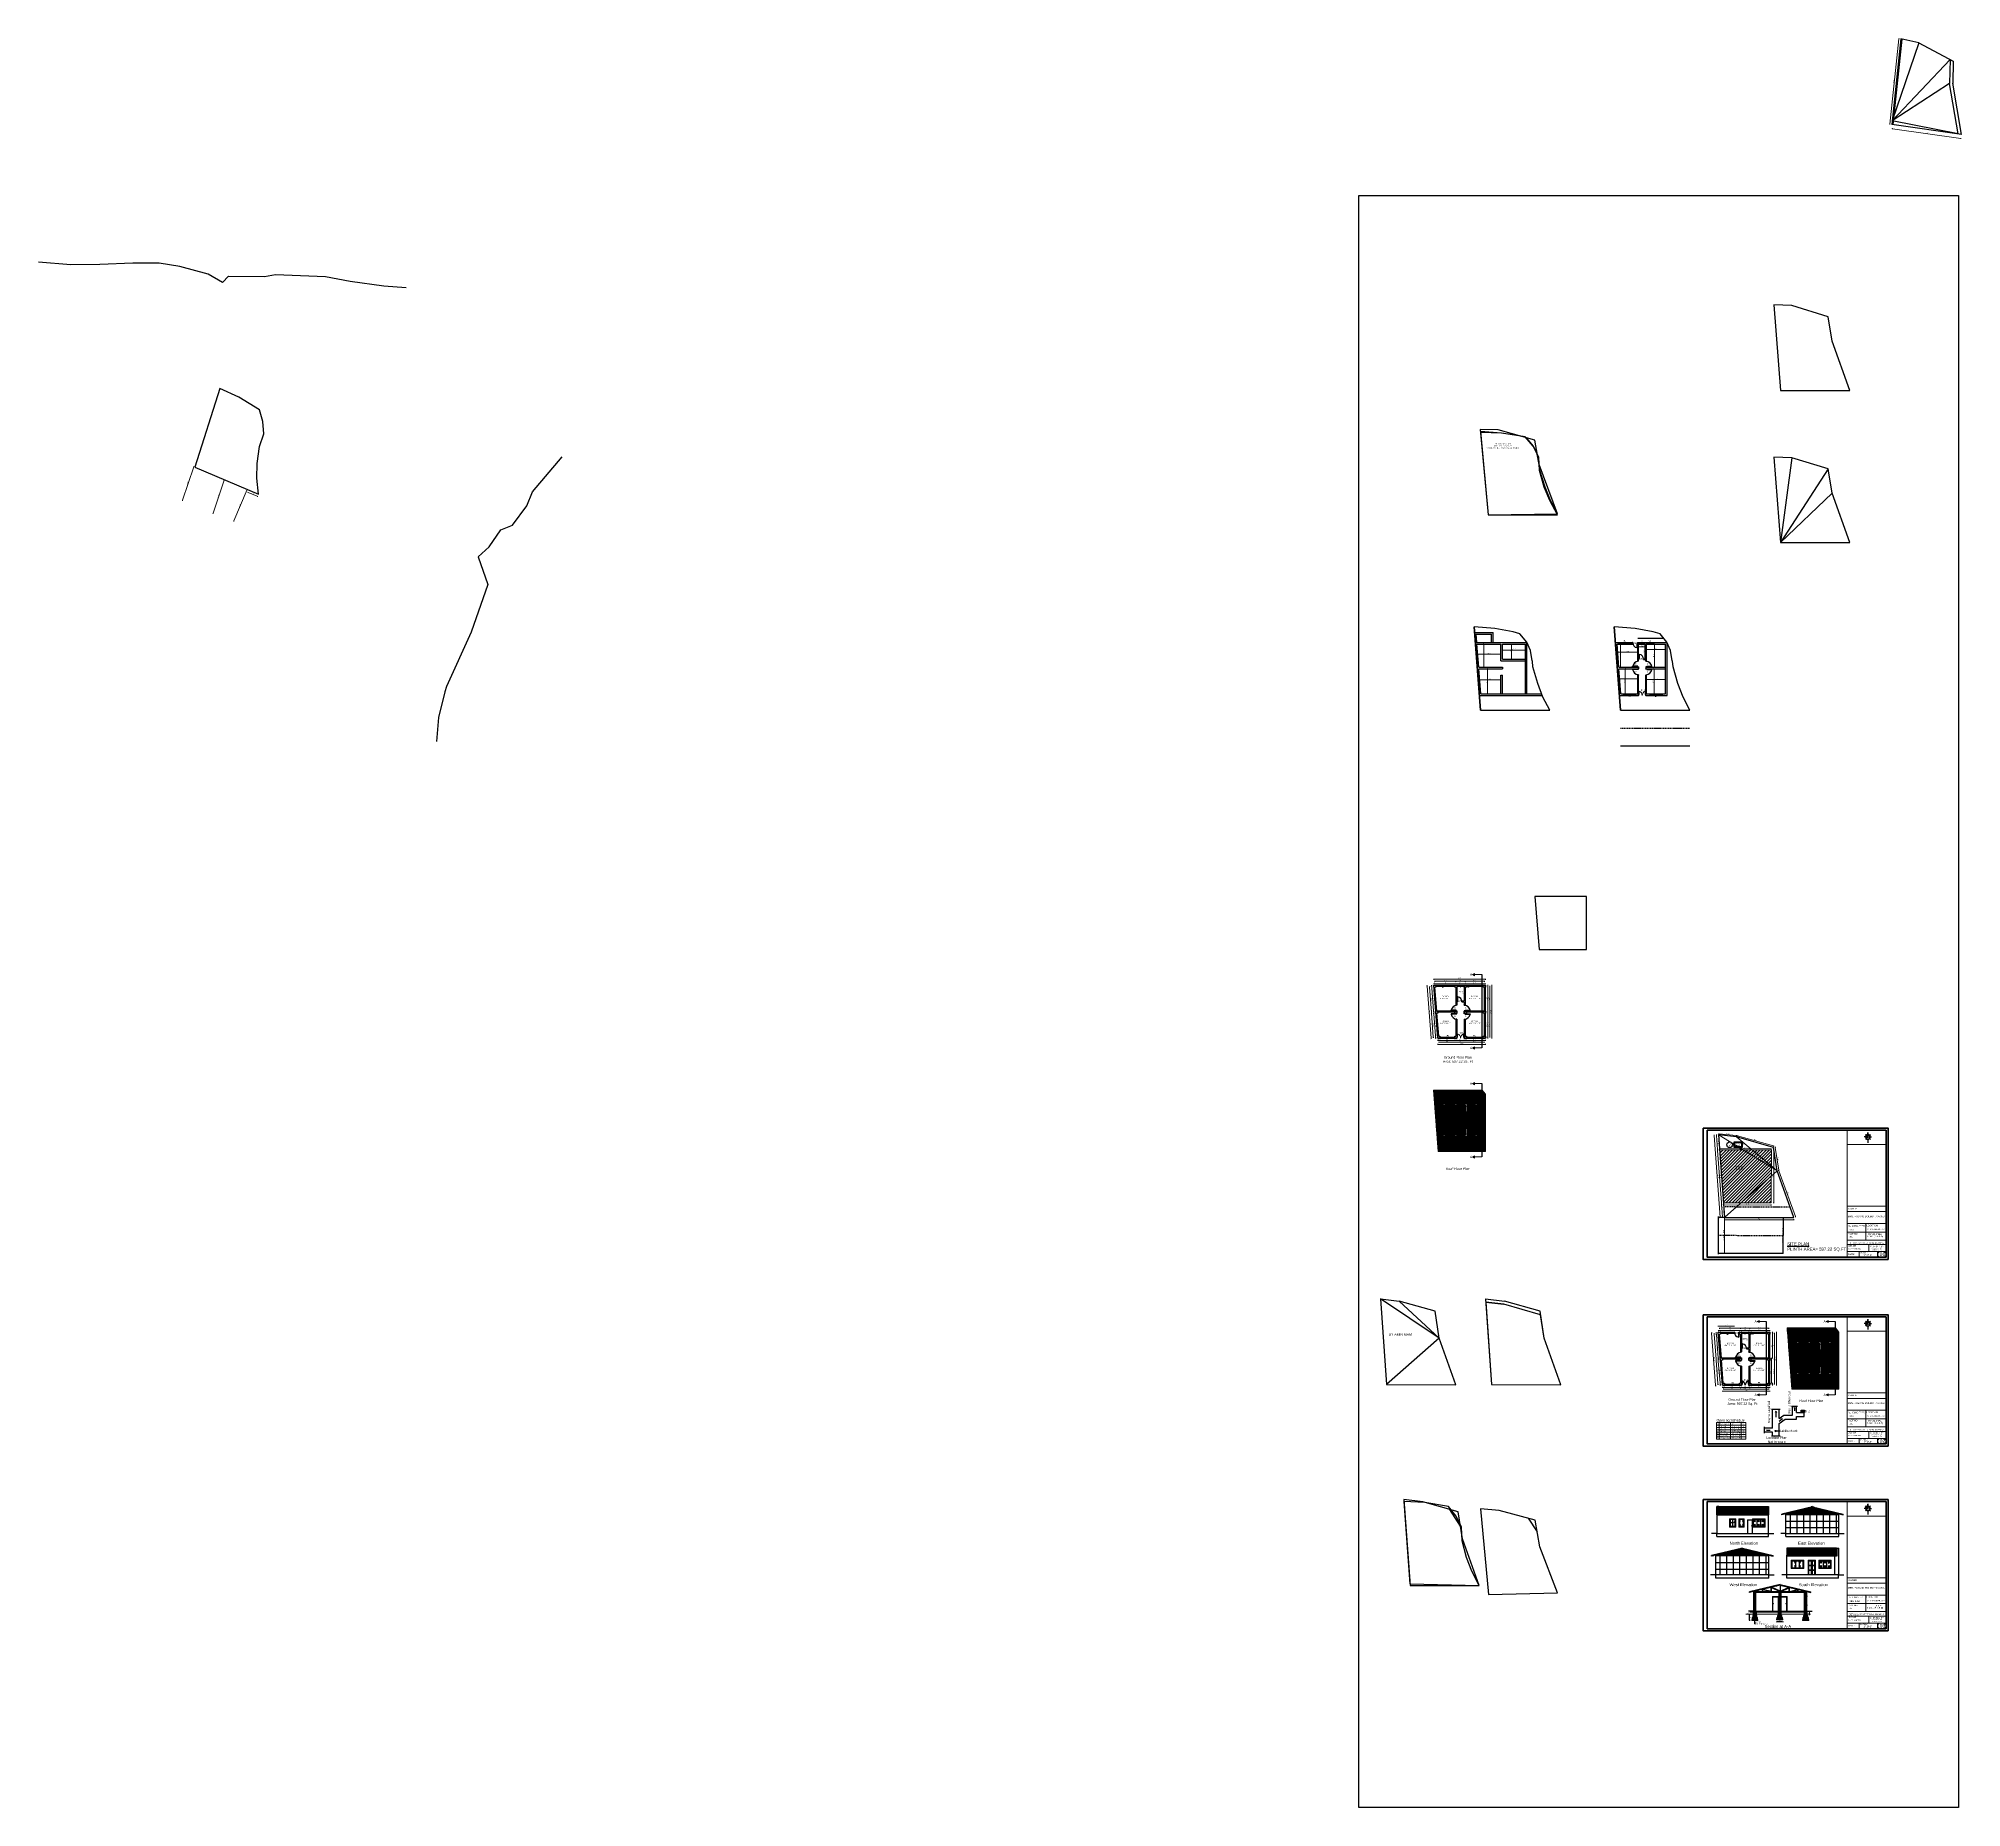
# Model space of a CAD drawing. Header units: inches. Extents: x 100101 to 119806, y -2288 to 8641.
# Drawn here: x 100101 to 111100, y -2288 to 7831 of the extents above; entities that cross this region are included whole.
import ezdxf

# ---------------------------------------------------------------- set-up
doc = ezdxf.new("R2010")
doc.units = ezdxf.units.IN
doc.header["$LTSCALE"] = 0.5
doc.header["$MEASUREMENT"] = 0
doc.header["$PDMODE"] = 66
doc.linetypes.add('DASHED2', pattern=[0.375, 0.25, -0.125])
for name, color, linetype, lineweight in [('1', 7, 'Continuous', 25), ('DIM_LINE', 173, 'Continuous', 20), ('Dimention', 5, 'Continuous', 20), ('door', 202, 'Continuous', 5), ('DW-SEC', 24, 'Continuous', 25), ('hatch', 9, 'Continuous', 0), ('Siteplan', 7, 'Continuous', 30), ('steps', 253, 'Continuous', 20), ('TEXT', 220, 'Continuous', 9), ('Toilet', 7, 'Continuous', 25), ('truss', 1, 'Continuous', 25), ('WALL - A', 1, 'Continuous', 40)]:
    doc.layers.add(name, color=color, linetype=linetype, lineweight=lineweight)
for name, color, linetype in [('DIMENSION', 5, 'Continuous'), ('plan wall', 7, 'Continuous'), ('REBARS', 5, 'Continuous')]:
    doc.layers.add(name, color=color, linetype=linetype)
doc.layers.add('Normal Wall', color=7, linetype='Continuous', lineweight=35, true_color=0xffaf89)
doc.layers.add('Rear Wall', color=7, linetype='Continuous', lineweight=20, true_color=0xd4e480)
doc.styles.add('DIM', font='tahoma.ttf')
doc.styles.add('Lettring Text', font='arial.ttf')
doc.styles.get("Standard").update_dxf_attribs({"font": 'arial.ttf'})
doc.styles.add('SwissBT', font='swiss.ttf', dxfattribs={"height": 12})
doc.styles.add('Times', font='times.ttf')
doc.dimstyles.new('Copy of Standard', dxfattribs={"dimtxt": 6, "dimasz": 2.875, "dimexe": 2, "dimexo": 4, "dimgap": 2, "dimtad": 1, "dimdec": 0, "dimrnd": 1, "dimzin": 0, "dimdsep": 46, "dimlunit": 4, "dimtxsty": 'Lettring Text', "dimcen": 0.1, "dimclrd": 7, "dimclre": 7, "dimclrt": 7, "dimazin": 0, "dimtfac": 0.645, "dimtdec": 0, "dimtmove": 1, "dimatfit": 0, "dimfxl": 3, "dimfxlon": 1, "dimtfillclr": 256, "dimtolj": 1, "dimtzin": 0, "dimlwd": -1, "dimlwe": -1, "dimarcsym": 2})
doc.dimstyles.new('S8', dxfattribs={"dimtxt": 5, "dimasz": 1, "dimexe": 6, "dimexo": 18, "dimgap": 1.9375, "dimtad": 1, "dimdec": 0, "dimzin": 3, "dimdsep": 46, "dimlunit": 4, "dimtxsty": 'Standard', "dimblk": 'dot 2', "dimcen": 12, "dimse1": 1, "dimse2": 1, "dimclrd": 1, "dimclre": 1, "dimclrt": 256, "dimadec": 0, "dimazin": 0, "dimtfac": 0.75, "dimtdec": 0, "dimtix": 1, "dimtmove": 1, "dimatfit": 3, "dimldrblk": 'DOT', "dimfxl": 1, "dimtolj": 1, "dimtzin": 0, "dimlwd": 9, "dimlwe": 9, "dimarcsym": 0})
pattern_1 = [(90, (-3726.619, -3193.795), (-7.5, 0), []), (90, (-3724.119, -3191.295), (-7.5, 0), [])]
pattern_2 = [(45, (-4444.413, -1823.894), (23.3345238, 0), [13.75, -19.25]), (45, (-4438.579, -1823.894), (23.3345238, 0), [5.5, -27.5]), (45, (-4444.413, -1818.06), (23.3345238, 0), [5.5, -27.5])]
pattern_3 = [(45, (-4287.333, -1823.894), (23.3345238, 0), [13.75, -19.25]), (45, (-4281.5, -1823.894), (23.3345238, 0), [5.5, -27.5]), (45, (-4287.333, -1818.06), (23.3345238, 0), [5.5, -27.5])]
pattern_4 = [(45, (-2421.004, -2031.435), (-7.9549513, 7.9549513), []), (45, (-2415.701, -2031.435), (-7.9549513, 7.9549513), [])]
pattern_5 = [(50, (-2421.0043, -2031.435), (5.73808146, -0.50201708), [0.6, -6.6]), (355, (-2421.0043, -2031.435), (-1.11001067, 6.01753707), [0.48, -5.28]), (100.4514445, (-2420.526, -2031.477), (4.62807077, 5.51551993), [0.50992154, -5.6091369]), (46.1842, (-2421.004, -2029.835), (8.53793065, -1.32415425), [0.9, -9.9]), (96.6356355, (-2420.293, -2029.9455), (7.47729557, 7.7929488), [0.76488274, -8.4137101]), (351.184164, (-2421.004, -2029.835), (7.47729556, 7.7929488), [0.72, -7.92]), (21, (-2420.2043, -2030.235), (4.77525642, -3.22095113), [0.6, -6.6]), (326, (-2420.2043, -2030.235), (1.94652266, 5.80120036), [0.48, -5.28]), (71.451445, (-2419.8064, -2030.5035), (6.72177901, 2.58024922), [0.50992152, -5.6091369]), (37.5, (-2421.0043, -2031.4351), (0.097278843, 2.66315083), [0, -5.216, 0, -5.36, 0, -5.3]), (7.5, (-2421.0043, -2031.435), (2.1045563, 3.155293695), [0, -3.056, 0, -5.096, 0, -2.02]), (327.5, (-2422.7883, -2031.4351), (4.27057949, -0.180438974), [0, -2, 0, -6.24, 0, -8.28]), (317.5, (-2423.5883, -2031.435), (4.66548935, 0.80083986), [0, -2.6, 0, -4.144, 0, -5.88])]
pattern_6 = [(50, (45589.5706, 115347.494), (5.73808146, -0.50201708), [0.6, -6.6]), (355, (45589.5706, 115347.494), (-1.11001067, 6.01753707), [0.48, -5.28]), (100.4514, (45590.049, 115347.452), (4.62807505, 5.51551634), [0.50992152, -5.6091369]), (46.1842, (45589.5706, 115349.094), (8.5379284, -1.3241521), [0.9, -9.9]), (96.6356, (45590.282, 115348.984), (7.47730164, 7.79294297), [0.7648823, -8.413704]), (351.1842, (45589.571, 115349.094), (7.47729556, 7.7929488), [0.72, -7.92]), (21, (45590.3706, 115348.694), (4.77525642, -3.22095113), [0.6, -6.6]), (326, (45590.3706, 115348.694), (1.94652266, 5.80120036), [0.48, -5.28]), (71.4514, (45590.7686, 115348.4257), (6.72178103, 2.58024397), [0.50992152, -5.6091369]), (37.5, (45589.5706, 115347.494), (0.097278843, 2.66315083), [0, -5.216, 0, -5.36, 0, -5.3]), (7.5, (45589.5706, 115347.494), (2.1045563, 3.155293695), [0, -3.056, 0, -5.096, 0, -2.02]), (327.5, (45587.7866, 115347.494), (4.27057949, -0.180438974), [0, -2, 0, -6.24, 0, -8.28]), (317.5, (45586.9866, 115347.494), (4.66548935, 0.80083986), [0, -2.6, 0, -4.144, 0, -5.88])]
pattern_7 = [(50, (45880.5706, 115347.568), (5.73808146, -0.50201708), [0.6, -6.6]), (355, (45880.5706, 115347.568), (-1.11001067, 6.01753707), [0.48, -5.28]), (100.4514, (45881.049, 115347.526), (4.62807505, 5.51551634), [0.50992152, -5.6091369]), (46.1842, (45880.5706, 115349.168), (8.5379284, -1.3241521), [0.9, -9.9]), (96.6356, (45881.282, 115349.058), (7.47730164, 7.79294297), [0.7648823, -8.413704]), (351.1842, (45880.571, 115349.168), (7.47729556, 7.7929488), [0.72, -7.92]), (21, (45881.3706, 115348.768), (4.77525642, -3.22095113), [0.6, -6.6]), (326, (45881.3706, 115348.768), (1.94652266, 5.80120036), [0.48, -5.28]), (71.4514, (45881.7686, 115348.4996), (6.72178103, 2.58024397), [0.50992152, -5.6091369]), (37.5, (45880.5706, 115347.568), (0.097278843, 2.66315083), [0, -5.216, 0, -5.36, 0, -5.3]), (7.5, (45880.5706, 115347.568), (2.1045563, 3.155293695), [0, -3.056, 0, -5.096, 0, -2.02]), (327.5, (45878.7866, 115347.568), (4.27057949, -0.180438974), [0, -2, 0, -6.24, 0, -8.28]), (317.5, (45877.9866, 115347.568), (4.66548935, 0.80083986), [0, -2.6, 0, -4.144, 0, -5.88])]
pattern_8 = [(130, (174388.5644, 115347.494), (-5.73808146, -0.50201708), [0.6, -6.6]), (185, (174388.5644, 115347.494), (1.11001067, 6.01753707), [0.48, -5.28]), (79.5486, (174388.086, 115347.452), (-4.62807505, 5.51551634), [0.50992152, -5.6091369]), (133.8158, (174388.5644, 115349.094), (-8.5379284, -1.3241521), [0.9, -9.9]), (83.3644, (174387.853, 115348.984), (-7.47730164, 7.79294297), [0.7648823, -8.413704]), (188.8158, (174388.564, 115349.094), (-7.47729556, 7.7929488), [0.72, -7.92]), (159, (174387.7644, 115348.694), (-4.77525642, -3.22095113), [0.6, -6.6]), (214, (174387.7644, 115348.694), (-1.94652266, 5.80120036), [0.48, -5.28]), (108.5486, (174387.3664, 115348.4257), (-6.72178103, 2.58024397), [0.50992152, -5.6091369]), (142.5, (174388.5644, 115347.494), (-0.097278843, 2.66315083), [0, -5.216, 0, -5.36, 0, -5.3]), (172.5, (174388.5644, 115347.494), (-2.1045563, 3.155293695), [0, -3.056, 0, -5.096, 0, -2.02]), (212.5, (174390.3484, 115347.494), (-4.27057949, -0.180438974), [0, -2, 0, -6.24, 0, -8.28]), (222.5, (174391.1484, 115347.494), (-4.66548935, 0.80083986), [0, -2.6, 0, -4.144, 0, -5.88])]
pattern_9 = [(0, (142256.0382, 78088.1288), (0, 4.25), []), (90, (142256.038, 78088.129), (-8.5, 5e-16), [4.25, -4.25]), (90, (142260.288, 78088.129), (-8.5, 5e-16), [-4.25, 4.25])]
pattern_10 = [(90, (-5748.8855, -1832.975), (-7.5, 0), []), (90, (-5746.3855, -1830.475), (-7.5, 0), [])]
pattern_11 = [(45, (-4287.753, -1586.62), (23.3345238, 0), [13.75, -19.25]), (45, (-4281.92, -1586.62), (23.3345238, 0), [5.5, -27.5]), (45, (-4287.753, -1580.786), (23.3345238, 0), [5.5, -27.5])]

# ---------------------------------------------------------------- blocks, each defined once
blk = doc.blocks.new('dot1')
at = {"layer": 'hatch'}
h = blk.add_hatch(color=256, dxfattribs=at)
edge = h.paths.add_edge_path()
edge.add_arc((0, 0), 1, 0, 360)
for p, q in [((3, 0), (-3, 0)), ((0, 3), (0, -3))]:
    blk.add_line(p, q, dxfattribs=at)
blk.add_circle((0, 0), 1, dxfattribs=at)
blk = doc.blocks.new('dot 2')
at = {"layer": 'hatch', "xscale": 0.5, "yscale": 0.5, "zscale": 0.5}
blk.add_blockref('dot1', (0, 0), dxfattribs=at)
blk = doc.blocks.new('*D806')
at = {"layer": 'Defpoints', "color": 0, "transparency": 16777216}
for p in [(108397, 4367), (108367, 4235), (108397, 4235)]:
    blk.add_point(p, dxfattribs=at)
at = {"layer": 'Toilet', "color": 1, "lineweight": 9, "transparency": 16777216}
blk.add_line((108367, 4366), (108367, 4236), dxfattribs=at)
for p, rotation in [((108367, 4367), 90), ((108367, 4235), 270)]:
    blk.add_blockref('dot 2', p, dxfattribs=dict(at, rotation=rotation))
at = {"layer": 'Toilet', "transparency": 16777216, "insert": (108363, 4301), "char_height": 5, "attachment_point": 5, "rotation": 90}
blk.add_mtext('\\A1;11\'-0"', dxfattribs=at)
blk = doc.blocks.new('_Dot')
at = {"color": 0, "linetype": 'ByBlock', "lineweight": -2}
blk.add_line((-0.5, 0), (-1, 0), dxfattribs=at)
at = {"color": 0, "linetype": 'ByBlock', "const_width": 0.5}
blk.add_lwpolyline([(-0.25, 0, 1), (0.25, 0, 1)], format="xyb", close=True, dxfattribs=at)
blk = doc.blocks.new('*D807')
at = {"layer": 'Defpoints', "color": 0, "transparency": 16777216}
for p in [(108334, 4309), (108334, 4301), (108465, 4301)]:
    blk.add_point(p, dxfattribs=at)
at = {"layer": 'Toilet', "color": 1, "lineweight": 9, "transparency": 16777216}
blk.add_line((108464, 4309), (108335, 4309), dxfattribs=at)
at = {"layer": 'Toilet', "color": 1, "lineweight": 9, "transparency": 16777216, "rotation": 180}
blk.add_blockref('dot 2', (108334, 4309), dxfattribs=at)
at = {"layer": 'Toilet', "color": 1, "lineweight": 9, "transparency": 16777216}
blk.add_blockref('dot 2', (108465, 4309), dxfattribs=at)
at = {"layer": 'Toilet', "transparency": 16777216, "insert": (108399, 4313), "char_height": 5, "attachment_point": 5}
blk.add_mtext('\\A1;10\'-11"', dxfattribs=at)
blk = doc.blocks.new('*D808')
at = {"layer": 'Defpoints', "color": 0, "transparency": 16777216}
for p in [(108345, 4162), (108345, 4154), (108465, 4154)]:
    blk.add_point(p, dxfattribs=at)
at = {"layer": 'Toilet', "color": 1, "lineweight": 9, "transparency": 16777216}
blk.add_line((108464, 4162), (108346, 4162), dxfattribs=at)
at = {"layer": 'Toilet', "color": 1, "lineweight": 9, "transparency": 16777216, "rotation": 180}
blk.add_blockref('dot 2', (108345, 4162), dxfattribs=at)
at = {"layer": 'Toilet', "color": 1, "lineweight": 9, "transparency": 16777216}
blk.add_blockref('dot 2', (108465, 4162), dxfattribs=at)
at = {"layer": 'Toilet', "transparency": 16777216, "insert": (108405, 4167), "char_height": 5, "attachment_point": 5}
blk.add_mtext('\\A1;10\'-0"', dxfattribs=at)
blk = doc.blocks.new('*D809')
at = {"layer": 'Defpoints', "color": 0, "transparency": 16777216}
for p in [(108402, 4226), (108388, 4082), (108402, 4082)]:
    blk.add_point(p, dxfattribs=at)
at = {"layer": 'Toilet', "color": 1, "lineweight": 9, "transparency": 16777216}
blk.add_line((108388, 4225), (108388, 4083), dxfattribs=at)
for p, rotation in [((108388, 4226), 90), ((108388, 4082), 270)]:
    blk.add_blockref('dot 2', p, dxfattribs=dict(at, rotation=rotation))
at = {"layer": 'Toilet', "transparency": 16777216, "insert": (108384, 4154), "char_height": 5, "attachment_point": 5, "rotation": 90}
blk.add_mtext('\\A1;12\'-0"', dxfattribs=at)
blk = doc.blocks.new('*D811')
at = {"layer": 'Defpoints', "color": 0, "transparency": 16777216}
for p in [(108605, 4332), (108474, 4280), (108605, 4280)]:
    blk.add_point(p, dxfattribs=at)
at = {"layer": 'Toilet', "color": 1, "lineweight": 9, "transparency": 16777216}
blk.add_line((108475, 4332), (108604, 4332), dxfattribs=at)
at = {"layer": 'Toilet', "color": 1, "lineweight": 9, "transparency": 16777216, "rotation": 180}
blk.add_blockref('dot 2', (108474, 4332), dxfattribs=at)
at = {"layer": 'Toilet', "color": 1, "lineweight": 9, "transparency": 16777216}
blk.add_blockref('dot 2', (108605, 4332), dxfattribs=at)
at = {"layer": 'Toilet', "transparency": 16777216, "insert": (108540, 4337), "char_height": 5, "attachment_point": 5}
blk.add_mtext('\\A1;10\'-11"', dxfattribs=at)
blk = doc.blocks.new('*D812')
at = {"layer": 'Defpoints', "color": 0, "transparency": 16777216}
for p in [(109135, 4301), (109249, 4321), (109249, 4301)]:
    blk.add_point(p, dxfattribs=at)
at = {"layer": 'Toilet', "color": 1, "lineweight": 9, "transparency": 16777216}
blk.add_line((109136, 4321), (109248, 4321), dxfattribs=at)
at = {"layer": 'Toilet', "color": 1, "lineweight": 9, "transparency": 16777216, "rotation": 180}
blk.add_blockref('dot 2', (109135, 4321), dxfattribs=at)
at = {"layer": 'Toilet', "color": 1, "lineweight": 9, "transparency": 16777216}
blk.add_blockref('dot 2', (109249, 4321), dxfattribs=at)
at = {"layer": 'Toilet', "transparency": 16777216, "insert": (109192, 4325), "char_height": 5, "attachment_point": 5}
blk.add_mtext('\\A1;9\'-6"', dxfattribs=at)
blk = doc.blocks.new('*D813')
at = {"layer": 'Defpoints', "color": 0, "transparency": 16777216}
for p in [(109146, 4167), (109146, 4154), (109249, 4136)]:
    blk.add_point(p, dxfattribs=at)
at = {"layer": 'Toilet', "color": 1, "lineweight": 9, "transparency": 16777216}
blk.add_line((109248, 4167), (109147, 4167), dxfattribs=at)
at = {"layer": 'Toilet', "color": 1, "lineweight": 9, "transparency": 16777216, "rotation": 180}
blk.add_blockref('dot 2', (109146, 4167), dxfattribs=at)
at = {"layer": 'Toilet', "color": 1, "lineweight": 9, "transparency": 16777216}
blk.add_blockref('dot 2', (109249, 4167), dxfattribs=at)
at = {"layer": 'Toilet', "transparency": 16777216, "insert": (109197, 4171), "char_height": 5, "attachment_point": 5}
blk.add_mtext('\\A1;8\'-6"', dxfattribs=at)
blk = doc.blocks.new('*D814')
at = {"layer": 'Defpoints', "color": 0, "transparency": 16777216}
for p in [(109196, 4226), (109177, 4082), (109196, 4082)]:
    blk.add_point(p, dxfattribs=at)
at = {"layer": 'Toilet', "color": 1, "lineweight": 9, "transparency": 16777216}
blk.add_line((109177, 4225), (109177, 4083), dxfattribs=at)
for p, rotation in [((109177, 4226), 90), ((109177, 4082), 270)]:
    blk.add_blockref('dot 2', p, dxfattribs=dict(at, rotation=rotation))
at = {"layer": 'Toilet', "transparency": 16777216, "insert": (109173, 4154), "char_height": 5, "attachment_point": 5, "rotation": 90}
blk.add_mtext('\\A1;12\'-0"', dxfattribs=at)
blk = doc.blocks.new('*D815')
at = {"layer": 'Defpoints', "color": 0, "transparency": 16777216}
for p in [(109159, 4367), (109149, 4235), (109174, 4235)]:
    blk.add_point(p, dxfattribs=at)
at = {"layer": 'Toilet', "color": 1, "lineweight": 9, "transparency": 16777216}
blk.add_line((109149, 4366), (109149, 4236), dxfattribs=at)
for p, rotation in [((109149, 4367), 90), ((109149, 4235), 270)]:
    blk.add_blockref('dot 2', p, dxfattribs=dict(at, rotation=rotation))
at = {"layer": 'Toilet', "transparency": 16777216, "insert": (109145, 4301), "char_height": 5, "attachment_point": 5, "rotation": 90}
blk.add_mtext('\\A1;11\'-0"', dxfattribs=at)
blk = doc.blocks.new('*D819')
at = {"layer": 'Defpoints', "color": 0, "transparency": 16777216}
for p in [(109299, 4136), (109407, 4164), (109407, 4136)]:
    blk.add_point(p, dxfattribs=at)
at = {"layer": 'Toilet', "color": 1, "lineweight": 9, "transparency": 16777216}
blk.add_line((109300, 4164), (109406, 4164), dxfattribs=at)
at = {"layer": 'Toilet', "color": 1, "lineweight": 9, "transparency": 16777216, "rotation": 180}
blk.add_blockref('dot 2', (109299, 4164), dxfattribs=at)
at = {"layer": 'Toilet', "color": 1, "lineweight": 9, "transparency": 16777216}
blk.add_blockref('dot 2', (109407, 4164), dxfattribs=at)
at = {"layer": 'Toilet', "transparency": 16777216, "insert": (109353, 4168), "char_height": 5, "attachment_point": 5}
blk.add_mtext('\\A1;9\'-0"', dxfattribs=at)
blk = doc.blocks.new('*D820')
at = {"layer": 'Defpoints', "color": 0, "transparency": 16777216}
for p in [(109274, 4367), (109283, 4283), (109289, 4283)]:
    blk.add_point(p, dxfattribs=at)
at = {"layer": 'Toilet', "color": 1, "lineweight": 9, "transparency": 16777216}
blk.add_line((109289, 4366), (109289, 4284), dxfattribs=at)
for p, rotation in [((109289, 4367), 90), ((109289, 4283), 270)]:
    blk.add_blockref('dot 2', p, dxfattribs=dict(at, rotation=rotation))
at = {"layer": 'Toilet', "transparency": 16777216, "insert": (109284, 4325), "char_height": 5, "attachment_point": 5, "rotation": 90}
blk.add_mtext('\\A1;7\'-0"', dxfattribs=at)
blk = doc.blocks.new('*D821')
at = {"layer": 'Defpoints', "color": 0, "transparency": 16777216}
for p in [(109253, 4325), (109295, 4350), (109295, 4325)]:
    blk.add_point(p, dxfattribs=at)
at = {"layer": 'Toilet', "color": 1, "lineweight": 9, "transparency": 16777216}
blk.add_line((109254, 4350), (109294, 4350), dxfattribs=at)
at = {"layer": 'Toilet', "color": 1, "lineweight": 9, "transparency": 16777216, "rotation": 180}
blk.add_blockref('dot 2', (109253, 4350), dxfattribs=at)
at = {"layer": 'Toilet', "color": 1, "lineweight": 9, "transparency": 16777216}
blk.add_blockref('dot 2', (109295, 4350), dxfattribs=at)
at = {"layer": 'Toilet', "transparency": 16777216, "insert": (109274, 4355), "char_height": 5, "attachment_point": 5}
blk.add_mtext('\\A1;3\'-6"', dxfattribs=at)
blk = doc.blocks.new('*X736')
at = {"color": 0}
for p, q in [((142.8, -426.3), (147.6, -421.4)), ((143, -425.6), (147.6, -420.9)), ((143.2, -424.8), (147.6, -420.4)), ((143.4, -424.1), (147.6, -419.8)), ((143.6, -423.4), (147.6, -419.3)), ((143.8, -422.6), (147.6, -418.8)), ((144, -421.9), (147.6, -418.2)), ((144.2, -421.2), (147.6, -417.7)), ((144.4, -420.4), (147.6, -417.2)), ((144.6, -419.7), (147.6, -416.7)), ((144.8, -419), (147.6, -416.1)), ((145, -418.3), (147.6, -415.6)), ((145.2, -417.5), (147.6, -415.1)), ((145.4, -416.8), (147.6, -414.5)), ((145.6, -416.1), (147.6, -414)), ((145.8, -415.3), (147.6, -413.5)), ((146, -414.6), (147.6, -412.9)), ((146.2, -413.9), (147.6, -412.4)), ((146.4, -413.1), (147.6, -411.9)), ((146.6, -412.4), (147.6, -411.3)), ((146.8, -411.7), (147.6, -410.8)), ((147, -411), (147.6, -410.3)), ((147.2, -410.2), (147.6, -409.8)), ((147.4, -409.5), (147.6, -409.2)), ((147.6, -408.8), (147.6, -408.7))]:
    blk.add_line(p, q, dxfattribs=at)
blk = doc.blocks.new('NORTH_15')
for p, q in [((-13.4, 0), (2.7, 0)), ((-2.9, 2.9), (-7.4, 7.4)), ((0, 3.7), (0, 10.6)), ((2.9, 2.9), (7.4, 7.4)), ((5.5, 0), (17.8, 0)), ((-2.9, -2.9), (-7.4, -7.4)), ((0, -3.7), (0, -10.6)), ((2.9, -2.9), (7.4, -7.4))]:
    blk.add_line(p, q)
for points, const_width in [([(5, -5), (-13.4, 0), (4.9, 5), (0, 0), (5, -5)], 0.3), ([(5.9, -1.5), (6, -1.5), (6.1, -1.5), (6.1, -1.5), (6.2, -1.5), (6.2, -1.5), (6.3, -1.5), (6.3, -1.5), (6.3, -1.4), (6.3, -1.4), (6.3, -1.4), (6.3, -1.3), (6.4, -1.3), (6.4, -1.2), (6.4, -1.2), (6.4, -1.1), (6.4, -1), (6.5, -1), (6.5, -2.3), (6.4, -2.3), (6.4, -2.3), (6.4, -2.2), (6.4, -2.2), (6.4, -2.1), (6.4, -2), (6.3, -2), (6.3, -1.9), (6.3, -1.9), (6.3, -1.9), (6.3, -1.9), (6.3, -1.8), (6.2, -1.8), (6.2, -1.8), (6.1, -1.8), (6.1, -1.8), (6, -1.8), (5.9, -1.8), (2.7, -1.8), (2.7, -2.3), (2.5, -2.3), (2.5, -0.2), (4.7, 1.4), (3.1, 1.4), (3.1, 1.4), (3, 1.4), (2.9, 1.4), (2.9, 1.4), (2.8, 1.4), (2.8, 1.4), (2.8, 1.4), (2.8, 1.3), (2.7, 1.3), (2.7, 1.3), (2.7, 1.2), (2.7, 1.2), (2.7, 1.1), (2.7, 1), (2.7, 1), (2.7, 0.9), (2.7, 0.9), (2.5, 0.9), (2.5, 2.2), (2.7, 2.2), (2.7, 2.2), (2.7, 2.1), (2.7, 2), (2.7, 2), (2.7, 1.9), (2.7, 1.9), (2.7, 1.8), (2.7, 1.8), (2.7, 1.8), (2.8, 1.7), (2.8, 1.7), (2.8, 1.7), (2.9, 1.7), (2.9, 1.7), (3, 1.7), (3.1, 1.7), (3.1, 1.7), (6.5, 1.7), (6.5, 0.8), (3.3, -1.5), (5.9, -1.5), (5.9, -1.5)], 0.1)]:
    blk.add_lwpolyline(points, dxfattribs=dict(const_width=const_width))
at = {"const_width": 1}
for points in [[(0, -8, 1), (0, 8, 0.359415), (-7.9, 1.5, 1)], [(-7.9, -1.5, 0.359415), (0, -8, 1)]]:
    blk.add_lwpolyline(points, format="xyb", dxfattribs=at)
for start, end in [(90, 164.97304), (270, 90), (195.02696, 270)]:
    blk.add_arc((0, 0), 7, start, end)
at = {"rotation": 90}
blk.add_blockref('*X736', (-421.9, -147.6), dxfattribs=at)
blk = doc.blocks.new('A$C0BDB7EE9')
at = {"layer": 'Siteplan', "xscale": 2.999999999999779, "yscale": 2.999999999999779, "zscale": 2.999999999999779, "rotation": 247.8612575918487}
blk.add_blockref('NORTH_15', (20, 50), dxfattribs=at)
blk = doc.blocks.new('A$C327B4BBD')
at = {"layer": 'Dimention', "ltscale": 0.3, "xscale": 1.171875000000082, "yscale": 1.171875000000082, "zscale": 1.171875000000082, "rotation": 112.1387424081494}
blk.add_blockref('A$C0BDB7EE9', (16, 0), dxfattribs=at)
blk = doc.blocks.new('*D1135')
at = {"layer": 'Defpoints', "color": 0, "transparency": 16777216}
for p in [(109722, 440), (109722, 425), (109830, 425)]:
    blk.add_point(p, dxfattribs=at)
at = {"layer": 'steps', "color": 7, "transparency": 16777216}
for p, q in [((109722, 437), (109722, 442)), ((109827, 440), (109725, 440)), ((109830, 437), (109830, 442))]:
    blk.add_line(p, q, dxfattribs=at)
for points in [[(109725, 441), (109725, 440), (109722, 440)], [(109827, 441), (109827, 440), (109830, 440)]]:
    blk.add_solid(points, dxfattribs=at)
at = {"layer": 'steps', "color": 7, "transparency": 16777216, "insert": (109776, 445), "char_height": 6, "attachment_point": 5, "style": 'Lettring Text'}
blk.add_mtext("\\A1;9'", dxfattribs=at)
blk = doc.blocks.new('*D1144')
at = {"layer": 'Defpoints', "color": 0, "transparency": 16777216}
for p in [(109710, 440), (109710, 431), (109722, 425)]:
    blk.add_point(p, dxfattribs=at)
at = {"layer": 'steps', "color": 7, "transparency": 16777216}
for p, q in [((109710, 437), (109710, 442)), ((109719, 440), (109713, 440)), ((109722, 437), (109722, 442))]:
    blk.add_line(p, q, dxfattribs=at)
for points in [[(109713, 441), (109713, 440), (109710, 440)], [(109719, 441), (109719, 440), (109722, 440)]]:
    blk.add_solid(points, dxfattribs=at)
at = {"layer": 'steps', "color": 7, "transparency": 16777216, "insert": (109716, 445), "char_height": 6, "attachment_point": 5, "style": 'Lettring Text'}
blk.add_mtext("\\A1;1'", dxfattribs=at)
blk = doc.blocks.new('*D1145')
at = {"layer": 'Defpoints', "color": 0, "transparency": 16777216}
for p in [(109884, 440), (109842, 425), (109884, 425)]:
    blk.add_point(p, dxfattribs=at)
at = {"layer": 'steps', "color": 7, "transparency": 16777216}
for p, q in [((109842, 437), (109842, 442)), ((109844, 440), (109881, 440)), ((109884, 437), (109884, 442))]:
    blk.add_line(p, q, dxfattribs=at)
for points in [[(109844, 441), (109844, 440), (109842, 440)], [(109881, 441), (109881, 440), (109884, 440)]]:
    blk.add_solid(points, dxfattribs=at)
at = {"layer": 'steps', "color": 7, "transparency": 16777216, "insert": (109863, 445), "char_height": 6, "attachment_point": 5, "style": 'Lettring Text'}
blk.add_mtext('\\A1;3\'-6"', dxfattribs=at)
blk = doc.blocks.new('*D1146')
at = {"layer": 'Defpoints', "color": 0, "transparency": 16777216}
for p in [(109896, 440), (109884, 425), (109896, 425)]:
    blk.add_point(p, dxfattribs=at)
at = {"layer": 'steps', "color": 7, "transparency": 16777216}
for p, q in [((109884, 437), (109884, 442)), ((109886, 440), (109893, 440)), ((109896, 437), (109896, 442))]:
    blk.add_line(p, q, dxfattribs=at)
for points in [[(109886, 441), (109886, 440), (109884, 440)], [(109893, 441), (109893, 440), (109896, 440)]]:
    blk.add_solid(points, dxfattribs=at)
at = {"layer": 'steps', "color": 7, "transparency": 16777216, "insert": (109890, 445), "char_height": 6, "attachment_point": 5, "style": 'Lettring Text'}
blk.add_mtext("\\A1;1'", dxfattribs=at)
blk = doc.blocks.new('*D1147')
at = {"layer": 'Defpoints', "color": 0, "transparency": 16777216}
for p in [(109992, 440), (109896, 425), (109992, 425)]:
    blk.add_point(p, dxfattribs=at)
at = {"layer": 'steps', "color": 7, "transparency": 16777216}
for p, q in [((109896, 437), (109896, 442)), ((109898, 440), (109990, 440)), ((109992, 437), (109992, 442))]:
    blk.add_line(p, q, dxfattribs=at)
for points in [[(109898, 441), (109898, 440), (109896, 440)], [(109990, 441), (109990, 440), (109992, 440)]]:
    blk.add_solid(points, dxfattribs=at)
at = {"layer": 'steps', "color": 7, "transparency": 16777216, "insert": (109944, 445), "char_height": 6, "attachment_point": 5, "style": 'Lettring Text'}
blk.add_mtext('\\A1;8\'-1"', dxfattribs=at)
blk = doc.blocks.new('*D1148')
at = {"layer": 'Defpoints', "color": 0, "transparency": 16777216}
for p in [(110004, 440), (109992, 425), (110004, 431)]:
    blk.add_point(p, dxfattribs=at)
at = {"layer": 'steps', "color": 7, "transparency": 16777216}
for p, q in [((109992, 437), (109992, 442)), ((109995, 440), (110002, 440)), ((110004, 437), (110004, 442))]:
    blk.add_line(p, q, dxfattribs=at)
for points in [[(109995, 441), (109995, 440), (109992, 440)], [(110002, 441), (110002, 440), (110004, 440)]]:
    blk.add_solid(points, dxfattribs=at)
at = {"layer": 'steps', "color": 7, "transparency": 16777216, "insert": (109998, 445), "char_height": 6, "attachment_point": 5, "style": 'Lettring Text'}
blk.add_mtext("\\A1;1'", dxfattribs=at)
blk = doc.blocks.new('*D1149')
at = {"layer": 'Defpoints', "color": 0, "transparency": 16777216}
for p in [(109842, 440), (109830, 425), (109842, 425)]:
    blk.add_point(p, dxfattribs=at)
at = {"layer": 'steps', "color": 7, "transparency": 16777216}
for p, q in [((109830, 437), (109830, 442)), ((109832, 440), (109839, 440)), ((109842, 437), (109842, 442))]:
    blk.add_line(p, q, dxfattribs=at)
for points in [[(109832, 441), (109832, 440), (109830, 440)], [(109839, 441), (109839, 440), (109842, 440)]]:
    blk.add_solid(points, dxfattribs=at)
at = {"layer": 'steps', "color": 7, "transparency": 16777216, "insert": (109836, 445), "char_height": 6, "attachment_point": 5, "style": 'Lettring Text'}
blk.add_mtext("\\A1;1'", dxfattribs=at)
blk = doc.blocks.new('*D1136')
at = {"layer": 'Defpoints', "color": 0, "transparency": 16777216}
for p in [(109716, 440), (109836, 453), (109836, 440)]:
    blk.add_point(p, dxfattribs=at)
at = {"layer": 'steps', "color": 7, "transparency": 16777216}
for p, q in [((109716, 450), (109716, 455)), ((109719, 453), (109833, 453)), ((109836, 450), (109836, 455))]:
    blk.add_line(p, q, dxfattribs=at)
for points in [[(109719, 454), (109719, 453), (109716, 453)], [(109833, 454), (109833, 453), (109836, 453)]]:
    blk.add_solid(points, dxfattribs=at)
at = {"layer": 'steps', "color": 7, "transparency": 16777216, "insert": (109776, 458), "char_height": 6, "attachment_point": 5, "style": 'Lettring Text'}
blk.add_mtext("\\A1;10'", dxfattribs=at)
blk = doc.blocks.new('*D1137')
at = {"layer": 'Defpoints', "color": 0, "transparency": 16777216}
for p in [(109836, 440), (109890, 453), (109890, 440)]:
    blk.add_point(p, dxfattribs=at)
at = {"layer": 'steps', "color": 7, "transparency": 16777216}
for p, q in [((109836, 450), (109836, 455)), ((109838, 453), (109887, 453)), ((109890, 450), (109890, 455))]:
    blk.add_line(p, q, dxfattribs=at)
for points in [[(109838, 454), (109838, 453), (109836, 453)], [(109887, 454), (109887, 453), (109890, 453)]]:
    blk.add_solid(points, dxfattribs=at)
at = {"layer": 'steps', "color": 7, "transparency": 16777216, "insert": (109863, 458), "char_height": 6, "attachment_point": 5, "style": 'Lettring Text'}
blk.add_mtext('\\A1;4\'-6"', dxfattribs=at)
blk = doc.blocks.new('*D1150')
at = {"layer": 'Defpoints', "color": 0, "transparency": 16777216}
for p in [(109890, 440), (109998, 453), (109998, 431)]:
    blk.add_point(p, dxfattribs=at)
at = {"layer": 'steps', "color": 7, "transparency": 16777216}
for p, q in [((109890, 450), (109890, 455)), ((109892, 453), (109996, 453)), ((109998, 450), (109998, 455))]:
    blk.add_line(p, q, dxfattribs=at)
for points in [[(109892, 454), (109892, 453), (109890, 453)], [(109996, 454), (109996, 453), (109998, 453)]]:
    blk.add_solid(points, dxfattribs=at)
at = {"layer": 'steps', "color": 7, "transparency": 16777216, "insert": (109944, 458), "char_height": 6, "attachment_point": 5, "style": 'Lettring Text'}
blk.add_mtext('\\A1;9\'-1"', dxfattribs=at)
blk = doc.blocks.new('*D1151')
at = {"layer": 'Defpoints', "color": 0, "transparency": 16777216}
for p in [(109800, 466), (109709, 431), (109800, 431)]:
    blk.add_point(p, dxfattribs=at)
at = {"layer": 'steps', "color": 7, "transparency": 16777216}
for p, q in [((109709, 463), (109709, 468)), ((109712, 466), (109797, 466)), ((109800, 463), (109800, 468))]:
    blk.add_line(p, q, dxfattribs=at)
for points in [[(109712, 466), (109712, 465), (109709, 466)], [(109797, 466), (109797, 465), (109800, 466)]]:
    blk.add_solid(points, dxfattribs=at)
at = {"layer": 'steps', "color": 7, "transparency": 16777216, "insert": (109754, 471), "char_height": 6, "attachment_point": 5, "style": 'Lettring Text'}
blk.add_mtext('\\A1;7\'-7"', dxfattribs=at)
blk = doc.blocks.new('*D1152')
at = {"layer": 'Defpoints', "color": 0, "transparency": 16777216}
for p in [(110004, 431), (110004, 419), (110019, 419)]:
    blk.add_point(p, dxfattribs=at)
at = {"layer": 'steps', "color": 7, "transparency": 16777216}
for p, q in [((110016, 431), (110021, 431)), ((110016, 419), (110021, 419)), ((110019, 428), (110019, 422))]:
    blk.add_line(p, q, dxfattribs=at)
for points in [[(110018, 428), (110019, 428), (110019, 431)], [(110018, 422), (110019, 422), (110019, 419)]]:
    blk.add_solid(points, dxfattribs=at)
at = {"layer": 'steps', "color": 7, "transparency": 16777216, "insert": (110014, 425), "char_height": 6, "attachment_point": 5, "rotation": 90, "style": 'Lettring Text'}
blk.add_mtext("\\A1;1'", dxfattribs=at)
blk = doc.blocks.new('*D1153')
at = {"layer": 'Defpoints', "color": 0, "transparency": 16777216}
for p in [(110004, 419), (109998, 283), (110019, 283)]:
    blk.add_point(p, dxfattribs=at)
at = {"layer": 'steps', "color": 7, "transparency": 16777216}
for p, q in [((110016, 419), (110021, 419)), ((110019, 416), (110019, 286)), ((110016, 283), (110021, 283))]:
    blk.add_line(p, q, dxfattribs=at)
for points in [[(110018, 416), (110019, 416), (110019, 419)], [(110018, 286), (110019, 286), (110019, 283)]]:
    blk.add_solid(points, dxfattribs=at)
at = {"layer": 'steps', "color": 7, "transparency": 16777216, "insert": (110014, 351), "char_height": 6, "attachment_point": 5, "rotation": 90, "style": 'Lettring Text'}
blk.add_mtext('\\A1;11\'-4"', dxfattribs=at)
blk = doc.blocks.new('*D1154')
at = {"layer": 'Defpoints', "color": 0, "transparency": 16777216}
for p in [(109998, 283), (109998, 271), (110013, 271)]:
    blk.add_point(p, dxfattribs=at)
at = {"layer": 'steps', "color": 7, "transparency": 16777216}
for p, q in [((110010, 283), (110015, 283)), ((110010, 271), (110015, 271)), ((110013, 280), (110013, 274))]:
    blk.add_line(p, q, dxfattribs=at)
for points in [[(110012, 280), (110013, 280), (110013, 283)], [(110012, 274), (110013, 274), (110013, 271)]]:
    blk.add_solid(points, dxfattribs=at)
at = {"layer": 'steps', "color": 7, "transparency": 16777216, "insert": (110008, 277), "char_height": 6, "attachment_point": 5, "rotation": 90, "style": 'Lettring Text'}
blk.add_mtext("\\A1;1'", dxfattribs=at)
blk = doc.blocks.new('*D1155')
at = {"layer": 'Defpoints', "color": 0, "transparency": 16777216}
for p in [(109998, 271), (109992, 140), (110013, 140)]:
    blk.add_point(p, dxfattribs=at)
at = {"layer": 'steps', "color": 7, "transparency": 16777216}
for p, q in [((110010, 271), (110015, 271)), ((110013, 268), (110013, 143)), ((110010, 140), (110015, 140))]:
    blk.add_line(p, q, dxfattribs=at)
for points in [[(110012, 268), (110013, 268), (110013, 271)], [(110012, 143), (110013, 143), (110013, 140)]]:
    blk.add_solid(points, dxfattribs=at)
at = {"layer": 'steps', "color": 7, "transparency": 16777216, "insert": (110008, 205), "char_height": 6, "attachment_point": 5, "rotation": 90, "style": 'Lettring Text'}
blk.add_mtext('\\A1;10\'-10"', dxfattribs=at)
blk = doc.blocks.new('*D1156')
at = {"layer": 'Defpoints', "color": 0, "transparency": 16777216}
for p in [(109992, 140), (110004, 128), (110019, 128)]:
    blk.add_point(p, dxfattribs=at)
at = {"layer": 'steps', "color": 7, "transparency": 16777216}
for p, q in [((110016, 140), (110021, 140)), ((110016, 128), (110021, 128)), ((110019, 137), (110019, 131))]:
    blk.add_line(p, q, dxfattribs=at)
for points in [[(110018, 137), (110019, 137), (110019, 140)], [(110018, 131), (110019, 131), (110019, 128)]]:
    blk.add_solid(points, dxfattribs=at)
at = {"layer": 'steps', "color": 7, "transparency": 16777216, "insert": (110014, 134), "char_height": 6, "attachment_point": 5, "rotation": 90, "style": 'Lettring Text'}
blk.add_mtext("\\A1;1'", dxfattribs=at)
blk = doc.blocks.new('*D1138')
at = {"layer": 'Defpoints', "color": 0, "transparency": 16777216}
for p in [(110019, 425), (110019, 277), (110030, 277)]:
    blk.add_point(p, dxfattribs=at)
at = {"layer": 'steps', "color": 7, "transparency": 16777216}
for p, q in [((110027, 425), (110032, 425)), ((110030, 422), (110030, 280)), ((110027, 277), (110032, 277))]:
    blk.add_line(p, q, dxfattribs=at)
for points in [[(110030, 422), (110031, 422), (110030, 425)], [(110030, 280), (110031, 280), (110030, 277)]]:
    blk.add_solid(points, dxfattribs=at)
at = {"layer": 'steps', "color": 7, "transparency": 16777216, "insert": (110025, 351), "char_height": 6, "attachment_point": 5, "rotation": 90, "style": 'Lettring Text'}
blk.add_mtext('\\A1;12\'-4"', dxfattribs=at)
blk = doc.blocks.new('*D1139')
at = {"layer": 'Defpoints', "color": 0, "transparency": 16777216}
for p in [(110019, 277), (110019, 134), (110030, 134)]:
    blk.add_point(p, dxfattribs=at)
at = {"layer": 'steps', "color": 7, "transparency": 16777216}
for p, q in [((110027, 277), (110032, 277)), ((110030, 274), (110030, 137)), ((110027, 134), (110032, 134))]:
    blk.add_line(p, q, dxfattribs=at)
for points in [[(110030, 274), (110031, 274), (110030, 277)], [(110030, 137), (110031, 137), (110030, 134)]]:
    blk.add_solid(points, dxfattribs=at)
at = {"layer": 'steps', "color": 7, "transparency": 16777216, "insert": (110025, 205), "char_height": 6, "attachment_point": 5, "rotation": 90, "style": 'Lettring Text'}
blk.add_mtext('\\A1;11\'-11"', dxfattribs=at)
blk = doc.blocks.new('*D1157')
at = {"layer": 'Defpoints', "color": 0, "transparency": 16777216}
for p in [(110004, 431), (110042, 431), (110004, 128)]:
    blk.add_point(p, dxfattribs=at)
at = {"layer": 'steps', "color": 7, "transparency": 16777216}
for p, q in [((110039, 431), (110044, 431)), ((110042, 131), (110042, 428)), ((110039, 128), (110044, 128))]:
    blk.add_line(p, q, dxfattribs=at)
for points in [[(110041, 428), (110042, 428), (110042, 431)], [(110041, 131), (110042, 131), (110042, 128)]]:
    blk.add_solid(points, dxfattribs=at)
at = {"layer": 'steps', "color": 7, "transparency": 16777216, "insert": (110037, 280), "char_height": 6, "attachment_point": 5, "rotation": 90, "style": 'Lettring Text'}
blk.add_mtext('\\A1;25\'-3"', dxfattribs=at)
blk = doc.blocks.new('*D1158')
at = {"layer": 'Defpoints', "color": 0, "transparency": 16777216}
for p in [(109732, 128), (109744, 128), (109744, 115)]:
    blk.add_point(p, dxfattribs=at)
at = {"layer": 'steps', "color": 7, "transparency": 16777216}
for p, q in [((109732, 118), (109732, 113)), ((109735, 115), (109741, 115)), ((109744, 118), (109744, 113))]:
    blk.add_line(p, q, dxfattribs=at)
for points in [[(109735, 116), (109735, 115), (109732, 115)], [(109741, 116), (109741, 115), (109744, 115)]]:
    blk.add_solid(points, dxfattribs=at)
at = {"layer": 'steps', "color": 7, "transparency": 16777216, "insert": (109738, 120), "char_height": 6, "attachment_point": 5, "style": 'Lettring Text'}
blk.add_mtext("\\A1;1'", dxfattribs=at)
blk = doc.blocks.new('*D1159')
at = {"layer": 'Defpoints', "color": 0, "transparency": 16777216}
for p in [(109744, 128), (109830, 134), (109830, 115)]:
    blk.add_point(p, dxfattribs=at)
at = {"layer": 'steps', "color": 7, "transparency": 16777216}
for p, q in [((109744, 118), (109744, 113)), ((109747, 115), (109827, 115)), ((109830, 118), (109830, 113))]:
    blk.add_line(p, q, dxfattribs=at)
for points in [[(109747, 116), (109747, 115), (109744, 115)], [(109827, 116), (109827, 115), (109830, 115)]]:
    blk.add_solid(points, dxfattribs=at)
at = {"layer": 'steps', "color": 7, "transparency": 16777216, "insert": (109787, 120), "char_height": 6, "attachment_point": 5, "style": 'Lettring Text'}
blk.add_mtext('\\A1;7\'-1"', dxfattribs=at)
blk = doc.blocks.new('*D1160')
at = {"layer": 'Defpoints', "color": 0, "transparency": 16777216}
for p in [(109830, 134), (109842, 128), (109842, 115)]:
    blk.add_point(p, dxfattribs=at)
at = {"layer": 'steps', "color": 7, "transparency": 16777216}
for p, q in [((109830, 118), (109830, 113)), ((109832, 115), (109839, 115)), ((109842, 118), (109842, 113))]:
    blk.add_line(p, q, dxfattribs=at)
for points in [[(109832, 116), (109832, 115), (109830, 115)], [(109839, 116), (109839, 115), (109842, 115)]]:
    blk.add_solid(points, dxfattribs=at)
at = {"layer": 'steps', "color": 7, "transparency": 16777216, "insert": (109836, 120), "char_height": 6, "attachment_point": 5, "style": 'Lettring Text'}
blk.add_mtext("\\A1;1'", dxfattribs=at)
blk = doc.blocks.new('*D1161')
at = {"layer": 'Defpoints', "color": 0, "transparency": 16777216}
for p in [(109842, 128), (109884, 128), (109884, 115)]:
    blk.add_point(p, dxfattribs=at)
at = {"layer": 'steps', "color": 7, "transparency": 16777216}
for p, q in [((109842, 118), (109842, 113)), ((109844, 115), (109881, 115)), ((109884, 118), (109884, 113))]:
    blk.add_line(p, q, dxfattribs=at)
for points in [[(109844, 116), (109844, 115), (109842, 115)], [(109881, 116), (109881, 115), (109884, 115)]]:
    blk.add_solid(points, dxfattribs=at)
at = {"layer": 'steps', "color": 7, "transparency": 16777216, "insert": (109863, 120), "char_height": 6, "attachment_point": 5, "style": 'Lettring Text'}
blk.add_mtext('\\A1;3\'-6"', dxfattribs=at)
blk = doc.blocks.new('*D1162')
at = {"layer": 'Defpoints', "color": 0, "transparency": 16777216}
for p in [(109884, 128), (109896, 134), (109896, 115)]:
    blk.add_point(p, dxfattribs=at)
at = {"layer": 'steps', "color": 7, "transparency": 16777216}
for p, q in [((109884, 118), (109884, 113)), ((109886, 115), (109893, 115)), ((109896, 118), (109896, 113))]:
    blk.add_line(p, q, dxfattribs=at)
for points in [[(109886, 116), (109886, 115), (109884, 115)], [(109893, 116), (109893, 115), (109896, 115)]]:
    blk.add_solid(points, dxfattribs=at)
at = {"layer": 'steps', "color": 7, "transparency": 16777216, "insert": (109890, 120), "char_height": 6, "attachment_point": 5, "style": 'Lettring Text'}
blk.add_mtext("\\A1;1'", dxfattribs=at)
blk = doc.blocks.new('*D1163')
at = {"layer": 'Defpoints', "color": 0, "transparency": 16777216}
for p in [(109896, 134), (109992, 134), (109992, 115)]:
    blk.add_point(p, dxfattribs=at)
at = {"layer": 'steps', "color": 7, "transparency": 16777216}
for p, q in [((109896, 118), (109896, 113)), ((109898, 115), (109990, 115)), ((109992, 118), (109992, 113))]:
    blk.add_line(p, q, dxfattribs=at)
for points in [[(109898, 116), (109898, 115), (109896, 115)], [(109990, 116), (109990, 115), (109992, 115)]]:
    blk.add_solid(points, dxfattribs=at)
at = {"layer": 'steps', "color": 7, "transparency": 16777216, "insert": (109944, 120), "char_height": 6, "attachment_point": 5, "style": 'Lettring Text'}
blk.add_mtext('\\A1;8\'-1"', dxfattribs=at)
blk = doc.blocks.new('*D1164')
at = {"layer": 'Defpoints', "color": 0, "transparency": 16777216}
for p in [(109992, 134), (110004, 128), (110004, 115)]:
    blk.add_point(p, dxfattribs=at)
at = {"layer": 'steps', "color": 7, "transparency": 16777216}
for p, q in [((109992, 118), (109992, 113)), ((109995, 115), (110002, 115)), ((110004, 118), (110004, 113))]:
    blk.add_line(p, q, dxfattribs=at)
for points in [[(109995, 116), (109995, 115), (109992, 115)], [(110002, 116), (110002, 115), (110004, 115)]]:
    blk.add_solid(points, dxfattribs=at)
at = {"layer": 'steps', "color": 7, "transparency": 16777216, "insert": (109998, 120), "char_height": 6, "attachment_point": 5, "style": 'Lettring Text'}
blk.add_mtext("\\A1;1'", dxfattribs=at)
blk = doc.blocks.new('*D1132')
at = {"layer": 'Defpoints', "color": 0, "transparency": 16777216}
for p in [(109738, 115), (109836, 115), (109836, 105)]:
    blk.add_point(p, dxfattribs=at)
at = {"layer": 'steps', "color": 7, "transparency": 16777216}
for p, q in [((109738, 108), (109738, 103)), ((109741, 105), (109833, 105)), ((109836, 108), (109836, 103))]:
    blk.add_line(p, q, dxfattribs=at)
for points in [[(109741, 105), (109741, 104), (109738, 105)], [(109833, 105), (109833, 104), (109836, 105)]]:
    blk.add_solid(points, dxfattribs=at)
at = {"layer": 'steps', "color": 7, "transparency": 16777216, "insert": (109787, 110), "char_height": 6, "attachment_point": 5, "style": 'Lettring Text'}
blk.add_mtext('\\A1;8\'-1"', dxfattribs=at)
blk = doc.blocks.new('*D1133')
at = {"layer": 'Defpoints', "color": 0, "transparency": 16777216}
for p in [(109836, 115), (109890, 115), (109890, 105)]:
    blk.add_point(p, dxfattribs=at)
at = {"layer": 'steps', "color": 7, "transparency": 16777216}
for p, q in [((109836, 108), (109836, 103)), ((109838, 105), (109887, 105)), ((109890, 108), (109890, 103))]:
    blk.add_line(p, q, dxfattribs=at)
for points in [[(109838, 105), (109838, 104), (109836, 105)], [(109887, 105), (109887, 104), (109890, 105)]]:
    blk.add_solid(points, dxfattribs=at)
at = {"layer": 'steps', "color": 7, "transparency": 16777216, "insert": (109863, 110), "char_height": 6, "attachment_point": 5, "style": 'Lettring Text'}
blk.add_mtext('\\A1;4\'-6"', dxfattribs=at)
blk = doc.blocks.new('*D1134')
at = {"layer": 'Defpoints', "color": 0, "transparency": 16777216}
for p in [(109890, 115), (109998, 115), (109998, 105)]:
    blk.add_point(p, dxfattribs=at)
at = {"layer": 'steps', "color": 7, "transparency": 16777216}
for p, q in [((109890, 108), (109890, 103)), ((109892, 105), (109996, 105)), ((109998, 108), (109998, 103))]:
    blk.add_line(p, q, dxfattribs=at)
for points in [[(109892, 105), (109892, 104), (109890, 105)], [(109996, 105), (109996, 104), (109998, 105)]]:
    blk.add_solid(points, dxfattribs=at)
at = {"layer": 'steps', "color": 7, "transparency": 16777216, "insert": (109944, 110), "char_height": 6, "attachment_point": 5, "style": 'Lettring Text'}
blk.add_mtext('\\A1;9\'-1"', dxfattribs=at)
blk = doc.blocks.new('*D1142')
at = {"layer": 'Defpoints', "color": 0, "transparency": 16777216}
for p in [(109732, 128), (110004, 128), (110004, 93)]:
    blk.add_point(p, dxfattribs=at)
at = {"layer": 'steps', "color": 7, "transparency": 16777216}
for p, q in [((109732, 96), (109732, 91)), ((109735, 93), (110002, 93)), ((110004, 96), (110004, 91))]:
    blk.add_line(p, q, dxfattribs=at)
for points in [[(109735, 93), (109735, 92), (109732, 93)], [(110002, 93), (110002, 92), (110004, 93)]]:
    blk.add_solid(points, dxfattribs=at)
at = {"layer": 'steps', "color": 7, "transparency": 16777216, "insert": (109868, 98), "char_height": 6, "attachment_point": 5, "style": 'Lettring Text'}
blk.add_mtext('\\A1;22\'-8"', dxfattribs=at)
blk = doc.blocks.new('*D1143')
at = {"layer": 'Defpoints', "color": 0, "transparency": 16777216}
for p in [(109697, 418), (109716, 419), (109726, 283)]:
    blk.add_point(p, dxfattribs=at)
at = {"layer": 'steps', "color": 7, "transparency": 16777216}
for p, q in [((109700, 418), (109695, 418)), ((109708, 284), (109698, 415)), ((109711, 282), (109706, 281))]:
    blk.add_line(p, q, dxfattribs=at)
for points in [[(109698, 415), (109697, 415), (109697, 418)], [(109708, 284), (109707, 284), (109708, 281)]]:
    blk.add_solid(points, dxfattribs=at)
at = {"layer": 'steps', "color": 7, "transparency": 16777216, "insert": (109708, 350), "char_height": 6, "attachment_point": 5, "rotation": 274.4035, "style": 'Lettring Text'}
blk.add_mtext('\\A1;11\'-5"', dxfattribs=at)
blk = doc.blocks.new('*D1165')
at = {"layer": 'Defpoints', "color": 0, "transparency": 16777216}
for p in [(109696, 430), (109709, 431), (109716, 419)]:
    blk.add_point(p, dxfattribs=at)
at = {"layer": 'steps', "color": 7, "transparency": 16777216}
for p, q in [((109699, 430), (109694, 430)), ((109700, 418), (109695, 418)), ((109697, 421), (109697, 427))]:
    blk.add_line(p, q, dxfattribs=at)
for points in [[(109697, 427), (109696, 427), (109696, 430)], [(109698, 421), (109697, 421), (109697, 418)]]:
    blk.add_solid(points, dxfattribs=at)
at = {"layer": 'steps', "color": 7, "transparency": 16777216, "insert": (109702, 424), "char_height": 6, "attachment_point": 5, "rotation": 274.4035, "style": 'Lettring Text'}
blk.add_mtext("\\A1;1'", dxfattribs=at)
blk = doc.blocks.new('*D1166')
at = {"layer": 'Defpoints', "color": 0, "transparency": 16777216}
for p in [(109709, 269), (109726, 283), (109727, 271)]:
    blk.add_point(p, dxfattribs=at)
at = {"layer": 'steps', "color": 7, "transparency": 16777216}
for p, q in [((109711, 282), (109706, 281)), ((109712, 270), (109707, 269)), ((109708, 278), (109709, 272))]:
    blk.add_line(p, q, dxfattribs=at)
for points in [[(109709, 278), (109708, 278), (109708, 281)], [(109709, 272), (109708, 272), (109709, 269)]]:
    blk.add_solid(points, dxfattribs=at)
at = {"layer": 'steps', "color": 7, "transparency": 16777216, "insert": (109713, 276), "char_height": 6, "attachment_point": 5, "rotation": 274.4035, "style": 'Lettring Text'}
blk.add_mtext("\\A1;1'", dxfattribs=at)
blk = doc.blocks.new('*D1167')
at = {"layer": 'Defpoints', "color": 0, "transparency": 16777216}
for p in [(109727, 271), (109719, 139), (109737, 140)]:
    blk.add_point(p, dxfattribs=at)
at = {"layer": 'steps', "color": 7, "transparency": 16777216}
for p, q in [((109712, 270), (109707, 269)), ((109709, 266), (109719, 142)), ((109722, 139), (109717, 139))]:
    blk.add_line(p, q, dxfattribs=at)
for points in [[(109710, 266), (109709, 266), (109709, 269)], [(109719, 142), (109718, 142), (109719, 139)]]:
    blk.add_solid(points, dxfattribs=at)
at = {"layer": 'steps', "color": 7, "transparency": 16777216, "insert": (109719, 204), "char_height": 6, "attachment_point": 5, "rotation": 274.4035, "style": 'Lettring Text'}
blk.add_mtext('\\A1;10\'-11"', dxfattribs=at)
blk = doc.blocks.new('*D1168')
at = {"layer": 'Defpoints', "color": 0, "transparency": 16777216}
for p in [(109720, 127), (109732, 128), (109737, 140)]:
    blk.add_point(p, dxfattribs=at)
at = {"layer": 'steps', "color": 7, "transparency": 16777216}
for p, q in [((109722, 139), (109717, 139)), ((109723, 127), (109718, 127)), ((109719, 136), (109720, 130))]:
    blk.add_line(p, q, dxfattribs=at)
for points in [[(109720, 136), (109719, 136), (109719, 139)], [(109720, 130), (109719, 130), (109720, 127)]]:
    blk.add_solid(points, dxfattribs=at)
at = {"layer": 'steps', "color": 7, "transparency": 16777216, "insert": (109724, 133), "char_height": 6, "attachment_point": 5, "rotation": 274.4035, "style": 'Lettring Text'}
blk.add_mtext("\\A1;1'", dxfattribs=at)
blk = doc.blocks.new('*D1140')
at = {"layer": 'Defpoints', "color": 0, "transparency": 16777216}
for p in [(109696, 274), (109708, 275), (109719, 133)]:
    blk.add_point(p, dxfattribs=at)
at = {"layer": 'steps', "color": 7, "transparency": 16777216}
for p, q in [((109699, 275), (109694, 274)), ((109707, 135), (109696, 271)), ((109710, 132), (109705, 132))]:
    blk.add_line(p, q, dxfattribs=at)
for points in [[(109697, 272), (109696, 271), (109696, 274)], [(109707, 135), (109706, 135), (109707, 132)]]:
    blk.add_solid(points, dxfattribs=at)
at = {"layer": 'steps', "color": 7, "transparency": 16777216, "insert": (109707, 204), "char_height": 6, "attachment_point": 5, "rotation": 274.4035, "style": 'Lettring Text'}
blk.add_mtext('\\A1;11\'-11"', dxfattribs=at)
blk = doc.blocks.new('*D1131')
at = {"layer": 'Defpoints', "color": 0, "transparency": 16777216}
for p in [(109685, 423), (109697, 424), (109708, 275)]:
    blk.add_point(p, dxfattribs=at)
at = {"layer": 'steps', "color": 7, "transparency": 16777216}
for p, q in [((109688, 423), (109683, 423)), ((109696, 277), (109685, 420)), ((109699, 275), (109694, 274))]:
    blk.add_line(p, q, dxfattribs=at)
for points in [[(109685, 420), (109684, 420), (109685, 423)], [(109696, 277), (109695, 277), (109696, 274)]]:
    blk.add_solid(points, dxfattribs=at)
at = {"layer": 'steps', "color": 7, "transparency": 16777216, "insert": (109695, 349), "char_height": 6, "attachment_point": 5, "rotation": 274.4035, "style": 'Lettring Text'}
blk.add_mtext('\\A1;12\'-5"', dxfattribs=at)
blk = doc.blocks.new('*D1141')
at = {"layer": 'Defpoints', "color": 0, "transparency": 16777216}
for p in [(109670, 428), (109709, 431), (109732, 128)]:
    blk.add_point(p, dxfattribs=at)
at = {"layer": 'steps', "color": 7, "transparency": 16777216}
for p, q in [((109673, 428), (109668, 428)), ((109693, 128), (109670, 425)), ((109696, 125), (109691, 125))]:
    blk.add_line(p, q, dxfattribs=at)
for points in [[(109671, 425), (109670, 425), (109670, 428)], [(109694, 128), (109693, 128), (109693, 125)]]:
    blk.add_solid(points, dxfattribs=at)
at = {"layer": 'steps', "color": 7, "transparency": 16777216, "insert": (109687, 277), "char_height": 6, "attachment_point": 5, "rotation": 274.4035, "style": 'Lettring Text'}
blk.add_mtext('\\A1;25\'-4"', dxfattribs=at)
blk = doc.blocks.new('*D1170')
at = {"color": 7, "transparency": 16777216}
for p, q in [((109891, -1183), (109886, -1183)), ((109888, -1216), (109888, -1186)), ((109891, -1219), (109886, -1219))]:
    blk.add_line(p, q, dxfattribs=at)
at = {"color": 7, "linetype": 'ByBlock', "transparency": 16777216}
for points in [[(109888, -1186), (109888, -1186), (109888, -1183)], [(109888, -1216), (109888, -1216), (109888, -1219)]]:
    blk.add_solid(points, dxfattribs=at)
at = {"layer": 'Defpoints', "color": 0, "linetype": 'ByBlock', "transparency": 16777216}
for p in [(109888, -1183), (109900, -1183), (109900, -1219)]:
    blk.add_point(p, dxfattribs=at)
at = {"color": 7, "linetype": 'ByBlock', "lineweight": 5, "transparency": 16777216, "insert": (109893, -1201), "char_height": 6, "attachment_point": 5, "rotation": 270.0012, "style": 'Lettring Text'}
blk.add_mtext("\\A1;3'", dxfattribs=at)
blk = doc.blocks.new('*D1171')
at = {"color": 7, "transparency": 16777216}
for p, q in [((110228, -1171), (110233, -1171)), ((110228, -1183), (110233, -1183)), ((110231, -1180), (110231, -1174))]:
    blk.add_line(p, q, dxfattribs=at)
at = {"color": 7, "linetype": 'ByBlock', "transparency": 16777216}
for points in [[(110231, -1174), (110232, -1174), (110231, -1171)], [(110231, -1180), (110232, -1180), (110231, -1183)]]:
    blk.add_solid(points, dxfattribs=at)
at = {"layer": 'Defpoints', "color": 0, "linetype": 'ByBlock', "transparency": 16777216}
for p in [(110218, -1171), (110218, -1183), (110231, -1171)]:
    blk.add_point(p, dxfattribs=at)
at = {"color": 7, "linetype": 'ByBlock', "lineweight": 5, "transparency": 16777216, "insert": (110226, -1177), "char_height": 6, "attachment_point": 5, "rotation": 90, "style": 'Lettring Text'}
blk.add_mtext("\\A1;1'", dxfattribs=at)
blk = doc.blocks.new('*D1169')
at = {"color": 7, "transparency": 16777216}
for p, q in [((110042, -1223), (110042, -1228)), ((110075, -1226), (110045, -1226)), ((110078, -1223), (110078, -1228))]:
    blk.add_line(p, q, dxfattribs=at)
at = {"color": 7, "linetype": 'ByBlock', "transparency": 16777216}
for points in [[(110045, -1226), (110045, -1227), (110042, -1226)], [(110075, -1226), (110075, -1227), (110078, -1226)]]:
    blk.add_solid(points, dxfattribs=at)
at = {"layer": 'Defpoints', "color": 0, "linetype": 'ByBlock', "transparency": 16777216}
for p in [(110042, -1215), (110042, -1226), (110078, -1215)]:
    blk.add_point(p, dxfattribs=at)
at = {"color": 7, "linetype": 'ByBlock', "lineweight": 5, "transparency": 16777216, "insert": (110060, -1221), "char_height": 6, "attachment_point": 5, "style": 'Lettring Text'}
blk.add_mtext("\\A1;3'", dxfattribs=at)
blk = doc.blocks.new('*D1176')
at = {"layer": 'Defpoints', "color": 0, "transparency": 16777216}
for p in [(108094, 2424), (108094, 2410), (108202, 2410)]:
    blk.add_point(p, dxfattribs=at)
at = {"layer": 'steps', "color": 7, "transparency": 16777216}
for p, q in [((108094, 2421), (108094, 2426)), ((108199, 2424), (108097, 2424)), ((108202, 2421), (108202, 2426))]:
    blk.add_line(p, q, dxfattribs=at)
for points in [[(108097, 2425), (108097, 2424), (108094, 2424)], [(108199, 2425), (108199, 2424), (108202, 2424)]]:
    blk.add_solid(points, dxfattribs=at)
at = {"layer": 'steps', "color": 7, "transparency": 16777216, "insert": (108148, 2429), "char_height": 6, "attachment_point": 5, "style": 'Lettring Text'}
blk.add_mtext("\\A1;9'", dxfattribs=at)
blk = doc.blocks.new('*D1185')
at = {"layer": 'Defpoints', "color": 0, "transparency": 16777216}
for p in [(108082, 2424), (108082, 2416), (108094, 2410)]:
    blk.add_point(p, dxfattribs=at)
at = {"layer": 'steps', "color": 7, "transparency": 16777216}
for p, q in [((108082, 2421), (108082, 2426)), ((108091, 2424), (108085, 2424)), ((108094, 2421), (108094, 2426))]:
    blk.add_line(p, q, dxfattribs=at)
for points in [[(108085, 2425), (108085, 2424), (108082, 2424)], [(108091, 2425), (108091, 2424), (108094, 2424)]]:
    blk.add_solid(points, dxfattribs=at)
at = {"layer": 'steps', "color": 7, "transparency": 16777216, "insert": (108088, 2429), "char_height": 6, "attachment_point": 5, "style": 'Lettring Text'}
blk.add_mtext("\\A1;1'", dxfattribs=at)
blk = doc.blocks.new('*D1186')
at = {"layer": 'Defpoints', "color": 0, "transparency": 16777216}
for p in [(108256, 2424), (108214, 2410), (108256, 2410)]:
    blk.add_point(p, dxfattribs=at)
at = {"layer": 'steps', "color": 7, "transparency": 16777216}
for p, q in [((108214, 2421), (108214, 2426)), ((108217, 2424), (108253, 2424)), ((108256, 2421), (108256, 2426))]:
    blk.add_line(p, q, dxfattribs=at)
for points in [[(108217, 2425), (108217, 2424), (108214, 2424)], [(108253, 2425), (108253, 2424), (108256, 2424)]]:
    blk.add_solid(points, dxfattribs=at)
at = {"layer": 'steps', "color": 7, "transparency": 16777216, "insert": (108235, 2429), "char_height": 6, "attachment_point": 5, "style": 'Lettring Text'}
blk.add_mtext('\\A1;3\'-6"', dxfattribs=at)
blk = doc.blocks.new('*D1187')
at = {"layer": 'Defpoints', "color": 0, "transparency": 16777216}
for p in [(108268, 2424), (108256, 2410), (108268, 2410)]:
    blk.add_point(p, dxfattribs=at)
at = {"layer": 'steps', "color": 7, "transparency": 16777216}
for p, q in [((108256, 2421), (108256, 2426)), ((108259, 2424), (108265, 2424)), ((108268, 2421), (108268, 2426))]:
    blk.add_line(p, q, dxfattribs=at)
for points in [[(108259, 2425), (108259, 2424), (108256, 2424)], [(108265, 2425), (108265, 2424), (108268, 2424)]]:
    blk.add_solid(points, dxfattribs=at)
at = {"layer": 'steps', "color": 7, "transparency": 16777216, "insert": (108262, 2429), "char_height": 6, "attachment_point": 5, "style": 'Lettring Text'}
blk.add_mtext("\\A1;1'", dxfattribs=at)
blk = doc.blocks.new('*D1188')
at = {"layer": 'Defpoints', "color": 0, "transparency": 16777216}
for p in [(108365, 2424), (108268, 2410), (108365, 2410)]:
    blk.add_point(p, dxfattribs=at)
at = {"layer": 'steps', "color": 7, "transparency": 16777216}
for p, q in [((108268, 2421), (108268, 2426)), ((108271, 2424), (108362, 2424)), ((108365, 2421), (108365, 2426))]:
    blk.add_line(p, q, dxfattribs=at)
for points in [[(108271, 2425), (108271, 2424), (108268, 2424)], [(108362, 2425), (108362, 2424), (108365, 2424)]]:
    blk.add_solid(points, dxfattribs=at)
at = {"layer": 'steps', "color": 7, "transparency": 16777216, "insert": (108316, 2429), "char_height": 6, "attachment_point": 5, "style": 'Lettring Text'}
blk.add_mtext('\\A1;8\'-1"', dxfattribs=at)
blk = doc.blocks.new('*D1189')
at = {"layer": 'Defpoints', "color": 0, "transparency": 16777216}
for p in [(108377, 2424), (108365, 2410), (108377, 2416)]:
    blk.add_point(p, dxfattribs=at)
at = {"layer": 'steps', "color": 7, "transparency": 16777216}
for p, q in [((108365, 2421), (108365, 2426)), ((108368, 2424), (108374, 2424)), ((108377, 2421), (108377, 2426))]:
    blk.add_line(p, q, dxfattribs=at)
for points in [[(108368, 2425), (108368, 2424), (108365, 2424)], [(108374, 2425), (108374, 2424), (108377, 2424)]]:
    blk.add_solid(points, dxfattribs=at)
at = {"layer": 'steps', "color": 7, "transparency": 16777216, "insert": (108371, 2429), "char_height": 6, "attachment_point": 5, "style": 'Lettring Text'}
blk.add_mtext("\\A1;1'", dxfattribs=at)
blk = doc.blocks.new('*D1190')
at = {"layer": 'Defpoints', "color": 0, "transparency": 16777216}
for p in [(108214, 2424), (108202, 2410), (108214, 2410)]:
    blk.add_point(p, dxfattribs=at)
at = {"layer": 'steps', "color": 7, "transparency": 16777216}
for p, q in [((108202, 2421), (108202, 2426)), ((108205, 2424), (108211, 2424)), ((108214, 2421), (108214, 2426))]:
    blk.add_line(p, q, dxfattribs=at)
for points in [[(108205, 2425), (108205, 2424), (108202, 2424)], [(108211, 2425), (108211, 2424), (108214, 2424)]]:
    blk.add_solid(points, dxfattribs=at)
at = {"layer": 'steps', "color": 7, "transparency": 16777216, "insert": (108208, 2429), "char_height": 6, "attachment_point": 5, "style": 'Lettring Text'}
blk.add_mtext("\\A1;1'", dxfattribs=at)
blk = doc.blocks.new('*D1177')
at = {"layer": 'Defpoints', "color": 0, "transparency": 16777216}
for p in [(108088, 2424), (108208, 2438), (108208, 2424)]:
    blk.add_point(p, dxfattribs=at)
at = {"layer": 'steps', "color": 7, "transparency": 16777216}
for p, q in [((108088, 2435), (108088, 2440)), ((108091, 2438), (108205, 2438)), ((108208, 2435), (108208, 2440))]:
    blk.add_line(p, q, dxfattribs=at)
for points in [[(108091, 2438), (108091, 2437), (108088, 2438)], [(108205, 2438), (108205, 2437), (108208, 2438)]]:
    blk.add_solid(points, dxfattribs=at)
at = {"layer": 'steps', "color": 7, "transparency": 16777216, "insert": (108148, 2443), "char_height": 6, "attachment_point": 5, "style": 'Lettring Text'}
blk.add_mtext("\\A1;10'", dxfattribs=at)
blk = doc.blocks.new('*D1178')
at = {"layer": 'Defpoints', "color": 0, "transparency": 16777216}
for p in [(108208, 2424), (108262, 2438), (108262, 2424)]:
    blk.add_point(p, dxfattribs=at)
at = {"layer": 'steps', "color": 7, "transparency": 16777216}
for p, q in [((108208, 2435), (108208, 2440)), ((108211, 2438), (108259, 2438)), ((108262, 2435), (108262, 2440))]:
    blk.add_line(p, q, dxfattribs=at)
for points in [[(108211, 2438), (108211, 2437), (108208, 2438)], [(108259, 2438), (108259, 2437), (108262, 2438)]]:
    blk.add_solid(points, dxfattribs=at)
at = {"layer": 'steps', "color": 7, "transparency": 16777216, "insert": (108235, 2443), "char_height": 6, "attachment_point": 5, "style": 'Lettring Text'}
blk.add_mtext('\\A1;4\'-6"', dxfattribs=at)
blk = doc.blocks.new('*D1191')
at = {"layer": 'Defpoints', "color": 0, "transparency": 16777216}
for p in [(108262, 2424), (108371, 2438), (108371, 2416)]:
    blk.add_point(p, dxfattribs=at)
at = {"layer": 'steps', "color": 7, "transparency": 16777216}
for p, q in [((108262, 2435), (108262, 2440)), ((108265, 2438), (108368, 2438)), ((108371, 2435), (108371, 2440))]:
    blk.add_line(p, q, dxfattribs=at)
for points in [[(108265, 2438), (108265, 2437), (108262, 2438)], [(108368, 2438), (108368, 2437), (108371, 2438)]]:
    blk.add_solid(points, dxfattribs=at)
at = {"layer": 'steps', "color": 7, "transparency": 16777216, "insert": (108316, 2443), "char_height": 6, "attachment_point": 5, "style": 'Lettring Text'}
blk.add_mtext('\\A1;9\'-1"', dxfattribs=at)
blk = doc.blocks.new('*D1192')
at = {"layer": 'Defpoints', "color": 0, "transparency": 16777216}
for p in [(108377, 2450), (108081, 2416), (108377, 2416)]:
    blk.add_point(p, dxfattribs=at)
at = {"layer": 'steps', "color": 7, "transparency": 16777216}
for p, q in [((108081, 2447), (108081, 2452)), ((108084, 2450), (108374, 2450)), ((108377, 2447), (108377, 2452))]:
    blk.add_line(p, q, dxfattribs=at)
for points in [[(108084, 2450), (108084, 2449), (108081, 2450)], [(108374, 2450), (108374, 2449), (108377, 2450)]]:
    blk.add_solid(points, dxfattribs=at)
at = {"layer": 'steps', "color": 7, "transparency": 16777216, "insert": (108229, 2455), "char_height": 6, "attachment_point": 5, "style": 'Lettring Text'}
blk.add_mtext('\\A1;24\'-7"', dxfattribs=at)
blk = doc.blocks.new('*D1193')
at = {"layer": 'Defpoints', "color": 0, "transparency": 16777216}
for p in [(108377, 2416), (108377, 2404), (108391, 2404)]:
    blk.add_point(p, dxfattribs=at)
at = {"layer": 'steps', "color": 7, "transparency": 16777216}
for p, q in [((108388, 2416), (108393, 2416)), ((108388, 2404), (108393, 2404)), ((108391, 2413), (108391, 2406))]:
    blk.add_line(p, q, dxfattribs=at)
for points in [[(108390, 2413), (108391, 2413), (108391, 2416)], [(108390, 2406), (108391, 2406), (108391, 2404)]]:
    blk.add_solid(points, dxfattribs=at)
at = {"layer": 'steps', "color": 7, "transparency": 16777216, "insert": (108386, 2410), "char_height": 6, "attachment_point": 5, "rotation": 90, "style": 'Lettring Text'}
blk.add_mtext("\\A1;1'", dxfattribs=at)
blk = doc.blocks.new('*D1194')
at = {"layer": 'Defpoints', "color": 0, "transparency": 16777216}
for p in [(108377, 2404), (108377, 2267), (108391, 2267)]:
    blk.add_point(p, dxfattribs=at)
at = {"layer": 'steps', "color": 7, "transparency": 16777216}
for p, q in [((108388, 2404), (108393, 2404)), ((108391, 2401), (108391, 2270)), ((108388, 2267), (108393, 2267))]:
    blk.add_line(p, q, dxfattribs=at)
for points in [[(108390, 2401), (108391, 2401), (108391, 2404)], [(108390, 2270), (108391, 2270), (108391, 2267)]]:
    blk.add_solid(points, dxfattribs=at)
at = {"layer": 'steps', "color": 7, "transparency": 16777216, "insert": (108386, 2335), "char_height": 6, "attachment_point": 5, "rotation": 90, "style": 'Lettring Text'}
blk.add_mtext('\\A1;11\'-4"', dxfattribs=at)
blk = doc.blocks.new('*D1195')
at = {"layer": 'Defpoints', "color": 0, "transparency": 16777216}
for p in [(108371, 2255), (108377, 2267), (108391, 2255)]:
    blk.add_point(p, dxfattribs=at)
at = {"layer": 'steps', "color": 7, "transparency": 16777216}
for p, q in [((108388, 2267), (108393, 2267)), ((108388, 2255), (108393, 2255)), ((108391, 2264), (108391, 2258))]:
    blk.add_line(p, q, dxfattribs=at)
for points in [[(108390, 2264), (108391, 2264), (108391, 2267)], [(108390, 2258), (108391, 2258), (108391, 2255)]]:
    blk.add_solid(points, dxfattribs=at)
at = {"layer": 'steps', "color": 7, "transparency": 16777216, "insert": (108386, 2261), "char_height": 6, "attachment_point": 5, "rotation": 90, "style": 'Lettring Text'}
blk.add_mtext("\\A1;1'", dxfattribs=at)
blk = doc.blocks.new('*D1196')
at = {"layer": 'Defpoints', "color": 0, "transparency": 16777216}
for p in [(108371, 2255), (108377, 2125), (108391, 2125)]:
    blk.add_point(p, dxfattribs=at)
at = {"layer": 'steps', "color": 7, "transparency": 16777216}
for p, q in [((108388, 2255), (108393, 2255)), ((108391, 2252), (108391, 2127)), ((108388, 2125), (108393, 2125))]:
    blk.add_line(p, q, dxfattribs=at)
for points in [[(108390, 2252), (108391, 2252), (108391, 2255)], [(108390, 2127), (108391, 2127), (108391, 2125)]]:
    blk.add_solid(points, dxfattribs=at)
at = {"layer": 'steps', "color": 7, "transparency": 16777216, "insert": (108386, 2190), "char_height": 6, "attachment_point": 5, "rotation": 90, "style": 'Lettring Text'}
blk.add_mtext('\\A1;10\'-10"', dxfattribs=at)
blk = doc.blocks.new('*D1197')
at = {"layer": 'Defpoints', "color": 0, "transparency": 16777216}
for p in [(108377, 2125), (108377, 2113), (108391, 2113)]:
    blk.add_point(p, dxfattribs=at)
at = {"layer": 'steps', "color": 7, "transparency": 16777216}
for p, q in [((108388, 2125), (108393, 2125)), ((108388, 2113), (108393, 2113)), ((108391, 2122), (108391, 2115))]:
    blk.add_line(p, q, dxfattribs=at)
for points in [[(108390, 2122), (108391, 2122), (108391, 2125)], [(108390, 2115), (108391, 2115), (108391, 2113)]]:
    blk.add_solid(points, dxfattribs=at)
at = {"layer": 'steps', "color": 7, "transparency": 16777216, "insert": (108386, 2119), "char_height": 6, "attachment_point": 5, "rotation": 90, "style": 'Lettring Text'}
blk.add_mtext("\\A1;1'", dxfattribs=at)
blk = doc.blocks.new('*D1179')
at = {"layer": 'Defpoints', "color": 0, "transparency": 16777216}
for p in [(108391, 2410), (108391, 2261), (108403, 2261)]:
    blk.add_point(p, dxfattribs=at)
at = {"layer": 'steps', "color": 7, "transparency": 16777216}
for p, q in [((108400, 2410), (108405, 2410)), ((108403, 2407), (108403, 2264)), ((108400, 2261), (108405, 2261))]:
    blk.add_line(p, q, dxfattribs=at)
for points in [[(108402, 2407), (108403, 2407), (108403, 2410)], [(108402, 2264), (108403, 2264), (108403, 2261)]]:
    blk.add_solid(points, dxfattribs=at)
at = {"layer": 'steps', "color": 7, "transparency": 16777216, "insert": (108398, 2335), "char_height": 6, "attachment_point": 5, "rotation": 90, "style": 'Lettring Text'}
blk.add_mtext('\\A1;12\'-4"', dxfattribs=at)
blk = doc.blocks.new('*D1180')
at = {"layer": 'Defpoints', "color": 0, "transparency": 16777216}
for p in [(108391, 2261), (108391, 2119), (108403, 2119)]:
    blk.add_point(p, dxfattribs=at)
at = {"layer": 'steps', "color": 7, "transparency": 16777216}
for p, q in [((108400, 2261), (108405, 2261)), ((108403, 2258), (108403, 2121)), ((108400, 2119), (108405, 2119))]:
    blk.add_line(p, q, dxfattribs=at)
for points in [[(108402, 2258), (108403, 2258), (108403, 2261)], [(108402, 2121), (108403, 2121), (108403, 2119)]]:
    blk.add_solid(points, dxfattribs=at)
at = {"layer": 'steps', "color": 7, "transparency": 16777216, "insert": (108398, 2190), "char_height": 6, "attachment_point": 5, "rotation": 90, "style": 'Lettring Text'}
blk.add_mtext('\\A1;11\'-11"', dxfattribs=at)
blk = doc.blocks.new('*D1198')
at = {"layer": 'Defpoints', "color": 0, "transparency": 16777216}
for p in [(108377, 2416), (108414, 2416), (108377, 2113)]:
    blk.add_point(p, dxfattribs=at)
at = {"layer": 'steps', "color": 7, "transparency": 16777216}
for p, q in [((108411, 2416), (108416, 2416)), ((108414, 2115), (108414, 2413)), ((108411, 2113), (108416, 2113))]:
    blk.add_line(p, q, dxfattribs=at)
for points in [[(108414, 2413), (108415, 2413), (108414, 2416)], [(108414, 2115), (108415, 2115), (108414, 2113)]]:
    blk.add_solid(points, dxfattribs=at)
at = {"layer": 'steps', "color": 7, "transparency": 16777216, "insert": (108409, 2264), "char_height": 6, "attachment_point": 5, "rotation": 90, "style": 'Lettring Text'}
blk.add_mtext('\\A1;25\'-3"', dxfattribs=at)
blk = doc.blocks.new('*D1199')
at = {"layer": 'Defpoints', "color": 0, "transparency": 16777216}
for p in [(108105, 2113), (108117, 2113), (108117, 2100)]:
    blk.add_point(p, dxfattribs=at)
at = {"layer": 'steps', "color": 7, "transparency": 16777216}
for p, q in [((108105, 2103), (108105, 2098)), ((108108, 2100), (108114, 2100)), ((108117, 2103), (108117, 2098))]:
    blk.add_line(p, q, dxfattribs=at)
for points in [[(108108, 2100), (108108, 2099), (108105, 2100)], [(108114, 2100), (108114, 2099), (108117, 2100)]]:
    blk.add_solid(points, dxfattribs=at)
at = {"layer": 'steps', "color": 7, "transparency": 16777216, "insert": (108111, 2105), "char_height": 6, "attachment_point": 5, "style": 'Lettring Text'}
blk.add_mtext("\\A1;1'", dxfattribs=at)
blk = doc.blocks.new('*D1200')
at = {"layer": 'Defpoints', "color": 0, "transparency": 16777216}
for p in [(108117, 2113), (108202, 2119), (108202, 2100)]:
    blk.add_point(p, dxfattribs=at)
at = {"layer": 'steps', "color": 7, "transparency": 16777216}
for p, q in [((108117, 2103), (108117, 2098)), ((108120, 2100), (108199, 2100)), ((108202, 2103), (108202, 2098))]:
    blk.add_line(p, q, dxfattribs=at)
for points in [[(108120, 2100), (108120, 2099), (108117, 2100)], [(108199, 2100), (108199, 2099), (108202, 2100)]]:
    blk.add_solid(points, dxfattribs=at)
at = {"layer": 'steps', "color": 7, "transparency": 16777216, "insert": (108159, 2105), "char_height": 6, "attachment_point": 5, "style": 'Lettring Text'}
blk.add_mtext('\\A1;7\'-1"', dxfattribs=at)
blk = doc.blocks.new('*D1201')
at = {"layer": 'Defpoints', "color": 0, "transparency": 16777216}
for p in [(108202, 2119), (108214, 2113), (108214, 2100)]:
    blk.add_point(p, dxfattribs=at)
at = {"layer": 'steps', "color": 7, "transparency": 16777216}
for p, q in [((108202, 2103), (108202, 2098)), ((108205, 2100), (108211, 2100)), ((108214, 2103), (108214, 2098))]:
    blk.add_line(p, q, dxfattribs=at)
for points in [[(108205, 2100), (108205, 2099), (108202, 2100)], [(108211, 2100), (108211, 2099), (108214, 2100)]]:
    blk.add_solid(points, dxfattribs=at)
at = {"layer": 'steps', "color": 7, "transparency": 16777216, "insert": (108208, 2105), "char_height": 6, "attachment_point": 5, "style": 'Lettring Text'}
blk.add_mtext("\\A1;1'", dxfattribs=at)
blk = doc.blocks.new('*D1202')
at = {"layer": 'Defpoints', "color": 0, "transparency": 16777216}
for p in [(108214, 2113), (108256, 2113), (108256, 2100)]:
    blk.add_point(p, dxfattribs=at)
at = {"layer": 'steps', "color": 7, "transparency": 16777216}
for p, q in [((108214, 2103), (108214, 2098)), ((108217, 2100), (108253, 2100)), ((108256, 2103), (108256, 2098))]:
    blk.add_line(p, q, dxfattribs=at)
for points in [[(108217, 2100), (108217, 2099), (108214, 2100)], [(108253, 2100), (108253, 2099), (108256, 2100)]]:
    blk.add_solid(points, dxfattribs=at)
at = {"layer": 'steps', "color": 7, "transparency": 16777216, "insert": (108235, 2105), "char_height": 6, "attachment_point": 5, "style": 'Lettring Text'}
blk.add_mtext('\\A1;3\'-6"', dxfattribs=at)
blk = doc.blocks.new('*D1203')
at = {"layer": 'Defpoints', "color": 0, "transparency": 16777216}
for p in [(108256, 2113), (108268, 2119), (108268, 2100)]:
    blk.add_point(p, dxfattribs=at)
at = {"layer": 'steps', "color": 7, "transparency": 16777216}
for p, q in [((108256, 2103), (108256, 2098)), ((108259, 2100), (108265, 2100)), ((108268, 2103), (108268, 2098))]:
    blk.add_line(p, q, dxfattribs=at)
for points in [[(108259, 2100), (108259, 2099), (108256, 2100)], [(108265, 2100), (108265, 2099), (108268, 2100)]]:
    blk.add_solid(points, dxfattribs=at)
at = {"layer": 'steps', "color": 7, "transparency": 16777216, "insert": (108262, 2105), "char_height": 6, "attachment_point": 5, "style": 'Lettring Text'}
blk.add_mtext("\\A1;1'", dxfattribs=at)
blk = doc.blocks.new('*D1204')
at = {"layer": 'Defpoints', "color": 0, "transparency": 16777216}
for p in [(108268, 2119), (108365, 2119), (108365, 2100)]:
    blk.add_point(p, dxfattribs=at)
at = {"layer": 'steps', "color": 7, "transparency": 16777216}
for p, q in [((108268, 2103), (108268, 2098)), ((108271, 2100), (108362, 2100)), ((108365, 2103), (108365, 2098))]:
    blk.add_line(p, q, dxfattribs=at)
for points in [[(108271, 2100), (108271, 2099), (108268, 2100)], [(108362, 2100), (108362, 2099), (108365, 2100)]]:
    blk.add_solid(points, dxfattribs=at)
at = {"layer": 'steps', "color": 7, "transparency": 16777216, "insert": (108316, 2105), "char_height": 6, "attachment_point": 5, "style": 'Lettring Text'}
blk.add_mtext('\\A1;8\'-1"', dxfattribs=at)
blk = doc.blocks.new('*D1205')
at = {"layer": 'Defpoints', "color": 0, "transparency": 16777216}
for p in [(108365, 2119), (108377, 2113), (108377, 2100)]:
    blk.add_point(p, dxfattribs=at)
at = {"layer": 'steps', "color": 7, "transparency": 16777216}
for p, q in [((108365, 2103), (108365, 2098)), ((108368, 2100), (108374, 2100)), ((108377, 2103), (108377, 2098))]:
    blk.add_line(p, q, dxfattribs=at)
for points in [[(108368, 2100), (108368, 2099), (108365, 2100)], [(108374, 2100), (108374, 2099), (108377, 2100)]]:
    blk.add_solid(points, dxfattribs=at)
at = {"layer": 'steps', "color": 7, "transparency": 16777216, "insert": (108371, 2105), "char_height": 6, "attachment_point": 5, "style": 'Lettring Text'}
blk.add_mtext("\\A1;1'", dxfattribs=at)
blk = doc.blocks.new('*D1173')
at = {"layer": 'Defpoints', "color": 0, "transparency": 16777216}
for p in [(108111, 2100), (108208, 2100), (108208, 2089)]:
    blk.add_point(p, dxfattribs=at)
at = {"layer": 'steps', "color": 7, "transparency": 16777216}
for p, q in [((108111, 2092), (108111, 2087)), ((108208, 2092), (108208, 2087)), ((108114, 2089), (108205, 2089))]:
    blk.add_line(p, q, dxfattribs=at)
for points in [[(108114, 2089), (108114, 2089), (108111, 2089)], [(108205, 2089), (108205, 2089), (108208, 2089)]]:
    blk.add_solid(points, dxfattribs=at)
at = {"layer": 'steps', "color": 7, "transparency": 16777216, "insert": (108159, 2094), "char_height": 6, "attachment_point": 5, "style": 'Lettring Text'}
blk.add_mtext('\\A1;8\'-1"', dxfattribs=at)
blk = doc.blocks.new('*D1174')
at = {"layer": 'Defpoints', "color": 0, "transparency": 16777216}
for p in [(108208, 2100), (108262, 2100), (108262, 2089)]:
    blk.add_point(p, dxfattribs=at)
at = {"layer": 'steps', "color": 7, "transparency": 16777216}
for p, q in [((108208, 2092), (108208, 2087)), ((108262, 2092), (108262, 2087)), ((108211, 2089), (108259, 2089))]:
    blk.add_line(p, q, dxfattribs=at)
for points in [[(108211, 2089), (108211, 2089), (108208, 2089)], [(108259, 2089), (108259, 2089), (108262, 2089)]]:
    blk.add_solid(points, dxfattribs=at)
at = {"layer": 'steps', "color": 7, "transparency": 16777216, "insert": (108235, 2094), "char_height": 6, "attachment_point": 5, "style": 'Lettring Text'}
blk.add_mtext('\\A1;4\'-6"', dxfattribs=at)
blk = doc.blocks.new('*D1175')
at = {"layer": 'Defpoints', "color": 0, "transparency": 16777216}
for p in [(108262, 2100), (108371, 2100), (108371, 2089)]:
    blk.add_point(p, dxfattribs=at)
at = {"layer": 'steps', "color": 7, "transparency": 16777216}
for p, q in [((108262, 2092), (108262, 2087)), ((108371, 2092), (108371, 2087)), ((108265, 2089), (108368, 2089))]:
    blk.add_line(p, q, dxfattribs=at)
for points in [[(108265, 2089), (108265, 2089), (108262, 2089)], [(108368, 2089), (108368, 2089), (108371, 2089)]]:
    blk.add_solid(points, dxfattribs=at)
at = {"layer": 'steps', "color": 7, "transparency": 16777216, "insert": (108316, 2094), "char_height": 6, "attachment_point": 5, "style": 'Lettring Text'}
blk.add_mtext('\\A1;9\'-1"', dxfattribs=at)
blk = doc.blocks.new('*D1183')
at = {"layer": 'Defpoints', "color": 0, "transparency": 16777216}
for p in [(108105, 2113), (108377, 2113), (108377, 2077)]:
    blk.add_point(p, dxfattribs=at)
at = {"layer": 'steps', "color": 7, "transparency": 16777216}
for p, q in [((108105, 2080), (108105, 2075)), ((108108, 2077), (108374, 2077)), ((108377, 2080), (108377, 2075))]:
    blk.add_line(p, q, dxfattribs=at)
for points in [[(108108, 2078), (108108, 2077), (108105, 2077)], [(108374, 2078), (108374, 2077), (108377, 2077)]]:
    blk.add_solid(points, dxfattribs=at)
at = {"layer": 'steps', "color": 7, "transparency": 16777216, "insert": (108241, 2082), "char_height": 6, "attachment_point": 5, "style": 'Lettring Text'}
blk.add_mtext('\\A1;22\'-8"', dxfattribs=at)
blk = doc.blocks.new('*D1184')
at = {"layer": 'Defpoints', "color": 0, "transparency": 16777216}
for p in [(108070, 2402), (108088, 2404), (108099, 2267)]:
    blk.add_point(p, dxfattribs=at)
at = {"layer": 'steps', "color": 7, "transparency": 16777216}
for p, q in [((108073, 2402), (108068, 2402)), ((108080, 2269), (108070, 2399)), ((108083, 2266), (108078, 2265))]:
    blk.add_line(p, q, dxfattribs=at)
for points in [[(108071, 2399), (108070, 2399), (108070, 2402)], [(108081, 2269), (108080, 2268), (108080, 2266)]]:
    blk.add_solid(points, dxfattribs=at)
at = {"layer": 'steps', "color": 7, "transparency": 16777216, "insert": (108080, 2334), "char_height": 6, "attachment_point": 5, "rotation": 274.4035, "style": 'Lettring Text'}
blk.add_mtext('\\A1;11\'-5"', dxfattribs=at)
blk = doc.blocks.new('*D1206')
at = {"layer": 'Defpoints', "color": 0, "transparency": 16777216}
for p in [(108069, 2415), (108081, 2416), (108088, 2404)]:
    blk.add_point(p, dxfattribs=at)
at = {"layer": 'steps', "color": 7, "transparency": 16777216}
for p, q in [((108072, 2415), (108067, 2414)), ((108073, 2402), (108068, 2402)), ((108070, 2405), (108069, 2412))]:
    blk.add_line(p, q, dxfattribs=at)
for points in [[(108070, 2412), (108069, 2412), (108069, 2415)], [(108070, 2405), (108069, 2405), (108070, 2402)]]:
    blk.add_solid(points, dxfattribs=at)
at = {"layer": 'steps', "color": 7, "transparency": 16777216, "insert": (108074, 2409), "char_height": 6, "attachment_point": 5, "rotation": 274.4035, "style": 'Lettring Text'}
blk.add_mtext("\\A1;1'", dxfattribs=at)
blk = doc.blocks.new('*D1207')
at = {"layer": 'Defpoints', "color": 0, "transparency": 16777216}
for p in [(108081, 2254), (108099, 2267), (108100, 2255)]:
    blk.add_point(p, dxfattribs=at)
at = {"layer": 'steps', "color": 7, "transparency": 16777216}
for p, q in [((108083, 2266), (108078, 2265)), ((108084, 2254), (108079, 2253)), ((108081, 2263), (108081, 2257))]:
    blk.add_line(p, q, dxfattribs=at)
for points in [[(108081, 2263), (108080, 2263), (108080, 2266)], [(108081, 2257), (108081, 2256), (108081, 2254)]]:
    blk.add_solid(points, dxfattribs=at)
at = {"layer": 'steps', "color": 7, "transparency": 16777216, "insert": (108086, 2260), "char_height": 6, "attachment_point": 5, "rotation": 274.4035, "style": 'Lettring Text'}
blk.add_mtext("\\A1;1'", dxfattribs=at)
blk = doc.blocks.new('*D1208')
at = {"layer": 'Defpoints', "color": 0, "transparency": 16777216}
for p in [(108100, 2255), (108091, 2123), (108110, 2125)]:
    blk.add_point(p, dxfattribs=at)
at = {"layer": 'steps', "color": 7, "transparency": 16777216}
for p, q in [((108084, 2254), (108079, 2253)), ((108081, 2251), (108091, 2126)), ((108094, 2123), (108089, 2123))]:
    blk.add_line(p, q, dxfattribs=at)
for points in [[(108082, 2251), (108081, 2251), (108081, 2254)], [(108092, 2126), (108091, 2126), (108091, 2123)]]:
    blk.add_solid(points, dxfattribs=at)
at = {"layer": 'steps', "color": 7, "transparency": 16777216, "insert": (108091, 2189), "char_height": 6, "attachment_point": 5, "rotation": 274.4035, "style": 'Lettring Text'}
blk.add_mtext('\\A1;10\'-11"', dxfattribs=at)
blk = doc.blocks.new('*D1209')
at = {"layer": 'Defpoints', "color": 0, "transparency": 16777216}
for p in [(108092, 2112), (108105, 2113), (108110, 2125)]:
    blk.add_point(p, dxfattribs=at)
at = {"layer": 'steps', "color": 7, "transparency": 16777216}
for p, q in [((108094, 2123), (108089, 2123)), ((108095, 2112), (108090, 2111)), ((108092, 2120), (108092, 2114))]:
    blk.add_line(p, q, dxfattribs=at)
for points in [[(108092, 2120), (108091, 2120), (108091, 2123)], [(108092, 2115), (108091, 2114), (108092, 2112)]]:
    blk.add_solid(points, dxfattribs=at)
at = {"layer": 'steps', "color": 7, "transparency": 16777216, "insert": (108097, 2118), "char_height": 6, "attachment_point": 5, "rotation": 274.4035, "style": 'Lettring Text'}
blk.add_mtext("\\A1;1'", dxfattribs=at)
blk = doc.blocks.new('*D1181')
at = {"layer": 'Defpoints', "color": 0, "transparency": 16777216}
for p in [(108068, 2259), (108081, 2260), (108092, 2117)]:
    blk.add_point(p, dxfattribs=at)
at = {"layer": 'steps', "color": 7, "transparency": 16777216}
for p, q in [((108071, 2259), (108066, 2259)), ((108079, 2119), (108069, 2256)), ((108082, 2117), (108077, 2116))]:
    blk.add_line(p, q, dxfattribs=at)
for points in [[(108069, 2256), (108068, 2256), (108068, 2259)], [(108080, 2119), (108079, 2119), (108079, 2116)]]:
    blk.add_solid(points, dxfattribs=at)
at = {"layer": 'steps', "color": 7, "transparency": 16777216, "insert": (108079, 2188), "char_height": 6, "attachment_point": 5, "rotation": 274.4035, "style": 'Lettring Text'}
blk.add_mtext('\\A1;11\'-11"', dxfattribs=at)
blk = doc.blocks.new('*D1172')
at = {"layer": 'Defpoints', "color": 0, "transparency": 16777216}
for p in [(108057, 2407), (108069, 2408), (108081, 2260)]:
    blk.add_point(p, dxfattribs=at)
at = {"layer": 'steps', "color": 7, "transparency": 16777216}
for p, q in [((108060, 2408), (108055, 2407)), ((108068, 2262), (108057, 2405)), ((108071, 2259), (108066, 2259))]:
    blk.add_line(p, q, dxfattribs=at)
for points in [[(108058, 2405), (108057, 2405), (108057, 2407)], [(108069, 2262), (108068, 2262), (108068, 2259)]]:
    blk.add_solid(points, dxfattribs=at)
at = {"layer": 'steps', "color": 7, "transparency": 16777216, "insert": (108068, 2333), "char_height": 6, "attachment_point": 5, "rotation": 274.4035, "style": 'Lettring Text'}
blk.add_mtext('\\A1;12\'-5"', dxfattribs=at)
blk = doc.blocks.new('*D1182')
at = {"layer": 'Defpoints', "color": 0, "transparency": 16777216}
for p in [(108042, 2413), (108081, 2416), (108105, 2113)]:
    blk.add_point(p, dxfattribs=at)
at = {"layer": 'steps', "color": 7, "transparency": 16777216}
for p, q in [((108045, 2413), (108040, 2412)), ((108066, 2112), (108043, 2410)), ((108069, 2110), (108064, 2109))]:
    blk.add_line(p, q, dxfattribs=at)
for points in [[(108043, 2410), (108042, 2410), (108042, 2413)], [(108066, 2112), (108065, 2112), (108066, 2110)]]:
    blk.add_solid(points, dxfattribs=at)
at = {"layer": 'steps', "color": 7, "transparency": 16777216, "insert": (108059, 2261), "char_height": 6, "attachment_point": 5, "rotation": 274.4035, "style": 'Lettring Text'}
blk.add_mtext('\\A1;25\'-4"', dxfattribs=at)
blk = doc.blocks.new('*D1215')
at = {"layer": 'Defpoints', "color": 0, "ltscale": 0.5, "transparency": 16777216}
for p in [(109717, 1481), (109717, 1474), (110012, 1473)]:
    blk.add_point(p, dxfattribs=at)
at = {"layer": 'steps', "color": 7, "ltscale": 0.5, "transparency": 16777216}
for p, q in [((109717, 1478), (109717, 1483)), ((110009, 1480), (109720, 1481)), ((110012, 1477), (110012, 1482))]:
    blk.add_line(p, q, dxfattribs=at)
for points in [[(109720, 1482), (109720, 1481), (109717, 1481)], [(110009, 1480), (110009, 1480), (110012, 1480)]]:
    blk.add_solid(points, dxfattribs=at)
at = {"layer": 'steps', "color": 7, "ltscale": 0.5, "transparency": 16777216, "insert": (109864, 1486), "char_height": 6, "attachment_point": 5, "rotation": 359.7896, "style": 'Lettring Text'}
blk.add_mtext('\\A1;24\'-7"', dxfattribs=at)
blk = doc.blocks.new('*D1216')
at = {"layer": 'Defpoints', "color": 0, "ltscale": 0.5, "transparency": 16777216}
for p in [(109717, 1474), (109727, 1170), (109739, 1171)]:
    blk.add_point(p, dxfattribs=at)
at = {"layer": 'steps', "color": 7, "ltscale": 0.5, "transparency": 16777216}
for p, q in [((109708, 1474), (109703, 1473)), ((109705, 1471), (109727, 1173)), ((109730, 1171), (109725, 1170))]:
    blk.add_line(p, q, dxfattribs=at)
for points in [[(109705, 1471), (109704, 1470), (109705, 1473)], [(109727, 1173), (109726, 1173), (109727, 1170)]]:
    blk.add_solid(points, dxfattribs=at)
at = {"layer": 'steps', "color": 7, "ltscale": 0.5, "transparency": 16777216, "insert": (109721, 1322), "char_height": 6, "attachment_point": 5, "rotation": 274.1931, "style": 'Lettring Text'}
blk.add_mtext('\\A1;25\'-4"', dxfattribs=at)
blk = doc.blocks.new('*D1217')
at = {"layer": 'Defpoints', "color": 0, "ltscale": 0.5, "transparency": 16777216}
for p in [(109739, 1171), (110011, 1170), (110011, 1158)]:
    blk.add_point(p, dxfattribs=at)
at = {"layer": 'steps', "color": 7, "ltscale": 0.5, "transparency": 16777216}
for p, q in [((109739, 1162), (109739, 1157)), ((109742, 1159), (110008, 1158)), ((110011, 1161), (110011, 1156))]:
    blk.add_line(p, q, dxfattribs=at)
for points in [[(109742, 1159), (109742, 1158), (109739, 1159)], [(110008, 1158), (110008, 1157), (110011, 1158)]]:
    blk.add_solid(points, dxfattribs=at)
at = {"layer": 'steps', "color": 7, "ltscale": 0.5, "transparency": 16777216, "insert": (109875, 1163), "char_height": 6, "attachment_point": 5, "rotation": 359.7896, "style": 'Lettring Text'}
blk.add_mtext('\\A1;22\'-8"', dxfattribs=at)
blk = doc.blocks.new('*D1218')
at = {"layer": 'Defpoints', "color": 0, "ltscale": 0.5, "transparency": 16777216}
for p in [(110012, 1473), (110027, 1473), (110011, 1170)]:
    blk.add_point(p, dxfattribs=at)
at = {"layer": 'steps', "color": 7, "ltscale": 0.5, "transparency": 16777216}
for p, q in [((110024, 1473), (110029, 1473)), ((110026, 1173), (110027, 1470)), ((110023, 1170), (110028, 1170))]:
    blk.add_line(p, q, dxfattribs=at)
for points in [[(110026, 1470), (110027, 1470), (110027, 1473)], [(110025, 1173), (110026, 1173), (110026, 1170)]]:
    blk.add_solid(points, dxfattribs=at)
at = {"layer": 'steps', "color": 7, "ltscale": 0.5, "transparency": 16777216, "insert": (110021, 1322), "char_height": 6, "attachment_point": 5, "rotation": 89.7896, "style": 'Lettring Text'}
blk.add_mtext('\\A1;25\'-3"', dxfattribs=at)
blk = doc.blocks.new('*D1219')
at = {"layer": 'Defpoints', "color": 0, "ltscale": 0.5, "transparency": 16777216}
for p in [(110081, 1087), (110081, 1087), (110080, 883)]:
    blk.add_point(p, dxfattribs=at)
at = {"layer": 'steps', "color": 7, "ltscale": 0.5, "transparency": 16777216}
for p, q in [((110080, 886), (110081, 1084)), ((110081, 1087), (110083, 1087)), ((110080, 883), (110078, 883))]:
    blk.add_line(p, q, dxfattribs=at)
for points in [[(110081, 1084), (110082, 1084), (110081, 1087)], [(110080, 886), (110081, 886), (110080, 883)]]:
    blk.add_solid(points, dxfattribs=at)
at = {"layer": 'steps', "color": 7, "ltscale": 0.5, "transparency": 16777216, "insert": (110076, 985), "char_height": 6, "attachment_point": 5, "rotation": 89.7896, "style": 'Lettring Text'}
blk.add_mtext('\\A1;DEAD END OF ROAD', dxfattribs=at)
blk = doc.blocks.new('*D1221')
at = {"layer": 'Defpoints', "color": 0, "transparency": 16777216}
for p in [(109729, 1146), (109739, 1171), (109741, 1147)]:
    blk.add_point(p, dxfattribs=at)
at = {"layer": 'steps', "color": 7, "transparency": 16777216}
for p, q in [((109730, 1171), (109725, 1170)), ((109727, 1167), (109728, 1149)), ((109732, 1146), (109727, 1146))]:
    blk.add_line(p, q, dxfattribs=at)
for points in [[(109727, 1167), (109726, 1167), (109727, 1170)], [(109729, 1149), (109728, 1149), (109729, 1146)]]:
    blk.add_solid(points, dxfattribs=at)
at = {"layer": 'steps', "color": 7, "transparency": 16777216, "insert": (109733, 1159), "char_height": 6, "attachment_point": 5, "rotation": 274.1931, "style": 'Lettring Text'}
blk.add_mtext("\\A1;2'", dxfattribs=at)
blk = doc.blocks.new('*D1222')
at = {"layer": 'Defpoints', "color": 0, "transparency": 16777216}
for p in [(109741, 1147), (109733, 1086), (109745, 1087)]:
    blk.add_point(p, dxfattribs=at)
at = {"layer": 'steps', "color": 7, "transparency": 16777216}
for p, q in [((109732, 1146), (109727, 1146)), ((109729, 1143), (109733, 1089)), ((109736, 1086), (109731, 1086))]:
    blk.add_line(p, q, dxfattribs=at)
for points in [[(109729, 1143), (109728, 1143), (109729, 1146)], [(109733, 1089), (109732, 1089), (109733, 1086)]]:
    blk.add_solid(points, dxfattribs=at)
at = {"layer": 'steps', "color": 7, "transparency": 16777216, "insert": (109736, 1117), "char_height": 6, "attachment_point": 5, "rotation": 274.1931, "style": 'Lettring Text'}
blk.add_mtext("\\A1;5'", dxfattribs=at)
blk = doc.blocks.new('*D1223')
at = {"layer": 'Defpoints', "color": 0, "ltscale": 0.5, "transparency": 16777216}
for p in [(109943, 1087), (109745, 883), (109943, 883)]:
    blk.add_point(p, dxfattribs=at)
at = {"layer": 'steps', "color": 7, "ltscale": 0.5, "transparency": 16777216}
for p, q in [((109748, 1087), (109743, 1087)), ((109745, 1084), (109745, 886)), ((109748, 883), (109743, 883))]:
    blk.add_line(p, q, dxfattribs=at)
for points in [[(109744, 1084), (109745, 1084), (109745, 1087)], [(109744, 886), (109745, 886), (109745, 883)]]:
    blk.add_solid(points, dxfattribs=at)
at = {"layer": 'steps', "color": 7, "ltscale": 0.5, "transparency": 16777216, "insert": (109739, 985), "char_height": 6, "attachment_point": 5, "rotation": 90, "style": 'Lettring Text'}
blk.add_mtext("\\A1;17' WIDE ROAD", dxfattribs=at)
blk = doc.blocks.new('*D1224')
at = {"layer": 'Defpoints', "color": 0, "ltscale": 0.5, "transparency": 16777216}
for p in [(109710, 1560), (109711, 1566), (109813, 1548)]:
    blk.add_point(p, dxfattribs=at)
at = {"layer": 'steps', "color": 7, "ltscale": 0.5, "transparency": 16777216}
for p, q in [((109711, 1564), (109711, 1568)), ((109811, 1555), (109714, 1566)), ((109813, 1552), (109814, 1557))]:
    blk.add_line(p, q, dxfattribs=at)
for points in [[(109714, 1567), (109714, 1566), (109711, 1566)], [(109811, 1556), (109811, 1555), (109814, 1555)]]:
    blk.add_solid(points, dxfattribs=at)
at = {"layer": 'steps', "color": 7, "ltscale": 0.5, "transparency": 16777216, "insert": (109763, 1566), "char_height": 6, "attachment_point": 5, "rotation": 353.5541, "style": 'Lettring Text'}
blk.add_mtext('\\A1;8\'-7"', dxfattribs=at)
blk = doc.blocks.new('*D1225')
at = {"layer": 'Defpoints', "color": 0, "ltscale": 0.5, "transparency": 16777216}
for p in [(109813, 1548), (109815, 1555), (110024, 1488)]:
    blk.add_point(p, dxfattribs=at)
at = {"layer": 'steps', "color": 7, "ltscale": 0.5, "transparency": 16777216}
for p, q in [((109814, 1552), (109815, 1557)), ((110024, 1496), (109818, 1554)), ((110025, 1492), (110027, 1497))]:
    blk.add_line(p, q, dxfattribs=at)
for points in [[(109818, 1555), (109818, 1554), (109815, 1555)], [(110024, 1496), (110023, 1495), (110026, 1495)]]:
    blk.add_solid(points, dxfattribs=at)
at = {"layer": 'steps', "color": 7, "ltscale": 0.5, "transparency": 16777216, "insert": (109922, 1530), "char_height": 6, "attachment_point": 5, "rotation": 344.1494, "style": 'Lettring Text'}
blk.add_mtext('\\A1;18\'-4"', dxfattribs=at)
blk = doc.blocks.new('*D1226')
at = {"layer": 'Defpoints', "color": 0, "ltscale": 0.5, "transparency": 16777216}
for p in [(110024, 1488), (110035, 1490), (110045, 1353)]:
    blk.add_point(p, dxfattribs=at)
at = {"layer": 'steps', "color": 7, "ltscale": 0.5, "transparency": 16777216}
for p, q in [((110032, 1489), (110037, 1490)), ((110055, 1358), (110035, 1487)), ((110052, 1355), (110057, 1355))]:
    blk.add_line(p, q, dxfattribs=at)
for points in [[(110036, 1487), (110035, 1487), (110035, 1490)], [(110055, 1358), (110055, 1358), (110055, 1355)]]:
    blk.add_solid(points, dxfattribs=at)
at = {"layer": 'steps', "color": 7, "ltscale": 0.5, "transparency": 16777216, "insert": (110050, 1423), "char_height": 6, "attachment_point": 5, "rotation": 278.7253, "style": 'Lettring Text'}
blk.add_mtext('\\A1;11\'-4"', dxfattribs=at)
blk = doc.blocks.new('*D1227')
at = {"layer": 'Defpoints', "color": 0, "ltscale": 0.5, "transparency": 16777216}
for p in [(110045, 1353), (110054, 1357), (110141, 1087)]:
    blk.add_point(p, dxfattribs=at)
at = {"layer": 'steps', "color": 7, "ltscale": 0.5, "transparency": 16777216}
for p, q in [((110052, 1356), (110056, 1357)), ((110150, 1093), (110055, 1354)), ((110148, 1090), (110152, 1091))]:
    blk.add_line(p, q, dxfattribs=at)
for points in [[(110056, 1354), (110055, 1354), (110054, 1357)], [(110150, 1093), (110149, 1093), (110151, 1091)]]:
    blk.add_solid(points, dxfattribs=at)
at = {"layer": 'steps', "color": 7, "ltscale": 0.5, "transparency": 16777216, "insert": (110107, 1225), "char_height": 6, "attachment_point": 5, "rotation": 289.8491, "style": 'Lettring Text'}
blk.add_mtext('\\A1;23\'-7"', dxfattribs=at)
blk = doc.blocks.new('*D1228')
at = {"layer": 'Defpoints', "color": 0, "ltscale": 0.5, "transparency": 16777216}
for p in [(109745, 1087), (110141, 1087), (110141, 1074)]:
    blk.add_point(p, dxfattribs=at)
at = {"layer": 'steps', "color": 7, "ltscale": 0.5, "transparency": 16777216}
for p, q in [((109745, 1077), (109745, 1072)), ((109748, 1074), (110138, 1074)), ((110141, 1077), (110141, 1072))]:
    blk.add_line(p, q, dxfattribs=at)
for points in [[(109748, 1075), (109748, 1074), (109745, 1074)], [(110138, 1075), (110138, 1074), (110141, 1074)]]:
    blk.add_solid(points, dxfattribs=at)
at = {"layer": 'steps', "color": 7, "ltscale": 0.5, "transparency": 16777216, "insert": (109943, 1079), "char_height": 6, "attachment_point": 5, "style": 'Lettring Text'}
blk.add_mtext("\\A1;33'", dxfattribs=at)
blk = doc.blocks.new('*D1229')
at = {"layer": 'Defpoints', "color": 0, "ltscale": 0.5, "transparency": 16777216}
for p in [(109710, 1560), (109720, 1085), (109745, 1087)]:
    blk.add_point(p, dxfattribs=at)
at = {"layer": 'steps', "color": 7, "ltscale": 0.5, "transparency": 16777216}
for p, q in [((109688, 1558), (109683, 1558)), ((109685, 1555), (109719, 1088)), ((109723, 1086), (109718, 1085))]:
    blk.add_line(p, q, dxfattribs=at)
for points in [[(109686, 1555), (109685, 1555), (109685, 1558)], [(109720, 1088), (109719, 1088), (109720, 1085)]]:
    blk.add_solid(points, dxfattribs=at)
at = {"layer": 'steps', "color": 7, "ltscale": 0.5, "transparency": 16777216, "insert": (109707, 1322), "char_height": 6, "attachment_point": 5, "rotation": 274.1931, "style": 'Lettring Text'}
blk.add_mtext('\\A1;39\'-6"', dxfattribs=at)
blk = doc.blocks.new('*D1230')
at = {"layer": 'Defpoints', "color": 0, "ltscale": 0.5, "transparency": 16777216}
for p in [(109698, 1559), (109710, 1560), (109717, 1474)]:
    blk.add_point(p, dxfattribs=at)
at = {"layer": 'steps', "color": 7, "ltscale": 0.5, "transparency": 16777216}
for p, q in [((109701, 1559), (109696, 1559)), ((109704, 1476), (109698, 1556)), ((109708, 1474), (109703, 1473))]:
    blk.add_line(p, q, dxfattribs=at)
for points in [[(109699, 1556), (109698, 1556), (109698, 1559)], [(109705, 1476), (109704, 1476), (109705, 1473)]]:
    blk.add_solid(points, dxfattribs=at)
at = {"layer": 'steps', "color": 7, "ltscale": 0.5, "transparency": 16777216, "insert": (109706, 1516), "char_height": 6, "attachment_point": 5, "rotation": 274.1931, "style": 'Lettring Text'}
blk.add_mtext('\\A1;7\'-2"', dxfattribs=at)
blk = doc.blocks.new('*D1231')
at = {"layer": 'Defpoints', "color": 0, "ltscale": 0.5, "transparency": 16777216}
for p in [(109710, 1560), (109710, 1560), (110045, 1353)]:
    blk.add_point(p, dxfattribs=at)
at = {"layer": 'steps', "color": 7, "ltscale": 0.5, "transparency": 16777216}
for p, q in [((109710, 1560), (109709, 1558)), ((110043, 1355), (109713, 1558)), ((110045, 1353), (110044, 1352))]:
    blk.add_line(p, q, dxfattribs=at)
for points in [[(109713, 1558), (109713, 1558), (109710, 1560)], [(110043, 1355), (110042, 1354), (110045, 1353)]]:
    blk.add_solid(points, dxfattribs=at)
at = {"layer": 'steps', "color": 7, "ltscale": 0.5, "transparency": 16777216, "insert": (109880, 1461), "char_height": 6, "attachment_point": 5, "rotation": 328.3482, "style": 'Lettring Text'}
blk.add_mtext('\\A1;32\'-9"', dxfattribs=at)
blk = doc.blocks.new('*D1232')
at = {"layer": 'Defpoints', "color": 0, "ltscale": 0.5, "transparency": 16777216}
for p in [(109813, 1548), (109813, 1548), (110045, 1353)]:
    blk.add_point(p, dxfattribs=at)
at = {"layer": 'steps', "color": 7, "ltscale": 0.5, "transparency": 16777216}
for p, q in [((109813, 1548), (109814, 1550)), ((110043, 1355), (109815, 1546)), ((110045, 1353), (110046, 1355))]:
    blk.add_line(p, q, dxfattribs=at)
for points in [[(109815, 1547), (109815, 1546), (109813, 1548)], [(110043, 1356), (110042, 1355), (110045, 1353)]]:
    blk.add_solid(points, dxfattribs=at)
at = {"layer": 'steps', "color": 7, "ltscale": 0.5, "transparency": 16777216, "insert": (109932, 1455), "char_height": 6, "attachment_point": 5, "rotation": 320.0099, "style": 'Lettring Text'}
blk.add_mtext('\\A1;25\'-3"', dxfattribs=at)
blk = doc.blocks.new('*D1233')
at = {"layer": 'Defpoints', "color": 0, "ltscale": 0.5, "transparency": 16777216}
for p in [(110045, 1353), (109745, 1087), (109745, 1087)]:
    blk.add_point(p, dxfattribs=at)
at = {"layer": 'steps', "color": 7, "ltscale": 0.5, "transparency": 16777216}
for p, q in [((110043, 1351), (109747, 1089)), ((110045, 1353), (110044, 1355)), ((109745, 1087), (109744, 1089))]:
    blk.add_line(p, q, dxfattribs=at)
for points in [[(110043, 1352), (110043, 1351), (110045, 1353)], [(109747, 1089), (109748, 1089), (109745, 1087)]]:
    blk.add_solid(points, dxfattribs=at)
at = {"layer": 'steps', "color": 7, "ltscale": 0.5, "transparency": 16777216, "insert": (109892, 1224), "char_height": 6, "attachment_point": 5, "rotation": 41.5909, "style": 'Lettring Text'}
blk.add_mtext('\\A1;33\'-5"', dxfattribs=at)
blk = doc.blocks.new('*D733')
at = {"layer": 'Defpoints', "color": 0, "transparency": 16777216}
for p in [(100995, 5379), (100925, 5188), (100931, 5186)]:
    blk.add_point(p, dxfattribs=at)
at = {"layer": 'Toilet', "color": 1, "lineweight": 9, "transparency": 16777216}
blk.add_line((100990, 5380), (100925, 5189), dxfattribs=at)
for p, rotation in [((100990, 5381), 71.4596493631549), ((100925, 5188), 251.4596493631549)]:
    blk.add_blockref('dot 2', p, dxfattribs=dict(at, rotation=rotation))
at = {"layer": 'Toilet', "transparency": 16777216, "insert": (100953, 5286), "char_height": 5, "attachment_point": 5, "rotation": 71.4596}
blk.add_mtext('\\A1;17\'-0"', dxfattribs=at)
blk = doc.blocks.new('*D734')
at = {"layer": 'Defpoints', "color": 0, "transparency": 16777216}
for p in [(101177, 5301), (101100, 5114), (101114, 5110)]:
    blk.add_point(p, dxfattribs=at)
at = {"layer": 'Toilet', "color": 1, "lineweight": 9, "transparency": 16777216}
blk.add_line((101163, 5305), (101101, 5115), dxfattribs=at)
for p, rotation in [((101163, 5306), 71.8200800119167), ((101100, 5114), 251.8200800119167)]:
    blk.add_blockref('dot 2', p, dxfattribs=dict(at, rotation=rotation))
at = {"layer": 'Toilet', "transparency": 16777216, "insert": (101128, 5212), "char_height": 5, "attachment_point": 5, "rotation": 71.8201}
blk.add_mtext('\\A1;16\'-10"', dxfattribs=at)
blk = doc.blocks.new('*D735')
at = {"layer": 'Defpoints', "color": 0, "transparency": 16777216}
for p in [(101296, 5251), (101306, 5247), (101229, 5066)]:
    blk.add_point(p, dxfattribs=at)
at = {"layer": 'Toilet', "color": 1, "lineweight": 9, "transparency": 16777216}
blk.add_line((101219, 5071), (101295, 5250), dxfattribs=at)
for p, rotation in [((101296, 5251), 66.88092771352724), ((101219, 5070), 246.8809277135273)]:
    blk.add_blockref('dot 2', p, dxfattribs=dict(at, rotation=rotation))
at = {"layer": 'Toilet', "transparency": 16777216, "insert": (101253, 5162), "char_height": 5, "attachment_point": 5, "rotation": 66.8809}
blk.add_mtext('\\A1;16\'-4"', dxfattribs=at)
blk = doc.blocks.new('*D1065')
at = {"layer": 'Defpoints', "color": 0, "transparency": 16777216}
for p in [(101304, 5247), (101354, 5211), (101359, 5224)]:
    blk.add_point(p, dxfattribs=at)
at = {"layer": 'Toilet', "color": 1, "lineweight": 9, "transparency": 16777216}
blk.add_line((101300, 5234), (101353, 5212), dxfattribs=at)
for p, rotation in [((101299, 5235), 156.8809277135324), ((101354, 5211), 336.8809277135323)]:
    blk.add_blockref('dot 2', p, dxfattribs=dict(at, rotation=rotation))
at = {"layer": 'Toilet', "transparency": 16777216, "insert": (101328, 5227), "char_height": 5, "attachment_point": 5, "rotation": 336.8809}
blk.add_mtext('\\A1;5\'-0"', dxfattribs=at)
blk = doc.blocks.new('*D798')
at = {"layer": 'Defpoints', "color": 0, "transparency": 16777216}
for p in [(110753, 7828), (110690, 7340), (110701, 7339)]:
    blk.add_point(p, dxfattribs=at)
at = {"layer": 'Toilet', "color": 1, "lineweight": 9, "transparency": 16777216}
blk.add_line((110742, 7828), (110690, 7341), dxfattribs=at)
for p, rotation in [((110742, 7829), 83.94717339884312), ((110690, 7340), 263.9471733988431)]:
    blk.add_blockref('dot 2', p, dxfattribs=dict(at, rotation=rotation))
at = {"layer": 'Toilet', "transparency": 16777216, "insert": (110712, 7585), "char_height": 5, "attachment_point": 5, "rotation": 83.9472}
blk.add_mtext('\\A1;41\'-0"', dxfattribs=at)

msp = doc.modelspace()

# ---------------------------------------------------------------- hatches: boundary and pattern name
at = {"linetype": 'ByBlock', "lineweight": 5}
for points in [[(108302.7, 2476), (108314.7, 2470), (108314.7, 2482)], [(108302.7, 2056.5), (108314.7, 2050.5), (108314.7, 2062.5)], [(108302.7, 1852.4), (108314.7, 1846.4), (108314.7, 1858.4)], [(108302.7, 1433), (108314.7, 1427), (108314.7, 1439)], [(109930.3, 491.6), (109942.3, 485.6), (109942.3, 497.6)], [(110324.9, 491.6), (110336.9, 485.6), (110336.9, 497.6)], [(109930.3, 72.1), (109942.3, 66.1), (109942.3, 78.1)], [(110324.9, 72.1), (110336.9, 66.1), (110336.9, 78.1)]]:
    msp.add_hatch(color=7, dxfattribs=at).paths.add_polyline_path(points)
for points in [[(110668.2, 891.6), (110643.9, 891.6, -0.4142136), (110668.2, 867.3)], [(110668.2, -176.3), (110643.9, -176.3, -0.4142136), (110668.2, -200.6)], [(110668.2, -1233), (110643.9, -1233, -0.4142136), (110668.2, -1257.3)]]:
    msp.add_hatch(color=0).paths.add_polyline_path(points)
at = {"layer": '1', "ltscale": 5}
h = msp.add_hatch(dxfattribs=at)
h.set_pattern_fill('ANSI37', color=256, scale=300, angle=45, style=0)
h.set_pattern_definition([(90, (-4364.917, -1586.62), (-37.5, 0), []), (180, (-4364.917, -1586.62), (-4e-15, -37.5), [])])
h.paths.add_polyline_path([(110398.7, -719.8), (110398.7, -611.8), (110095.7, -611.8), (110095.7, -719.8)])
h = msp.add_hatch(dxfattribs=at)
h.set_pattern_fill('ANSI37', color=256, scale=300, angle=45, style=0)
h.set_pattern_definition([(90, (-4355.017, -1823.894), (-37.5, 0), []), (180, (-4355.017, -1823.894), (-4e-15, -37.5), [])])
h.paths.add_polyline_path([(109997.9, -957.1), (109997.9, -849.1), (109694.9, -849.1), (109694.9, -957.1)])
at = {"layer": 'DIM_LINE'}
h = msp.add_hatch(dxfattribs=at)
h.set_pattern_fill('ANSI32', color=256, scale=20, angle=45)
h.set_pattern_definition(pattern_10)
h.paths.add_polyline_path([(108355.8, 1816.1), (108209.9, 1816.1), (108079.5, 1816.1), (108081.4, 1792.1), (108355.8, 1792.1)])
h = msp.add_hatch(dxfattribs=at)
h.set_pattern_fill('ANSI32', color=256, scale=20, angle=45)
h.set_pattern_definition(pattern_10)
h.paths.add_polyline_path([(108355.8, 1792.1), (108081.4, 1792.1), (108092.9, 1642.6), (108355.8, 1642.6)])
h.paths.add_polyline_path([(108332.2, 1734.3), (108332.2, 1690.9), (108317.7, 1690.9), (108317.7, 1734.3)], flags=16)
h.paths.add_polyline_path([(108274, 1734.3), (108274, 1690.9), (108259.6, 1690.9), (108259.6, 1734.3)], flags=16)
h.paths.add_polyline_path([(108214.3, 1734.3), (108214.3, 1690.9), (108199.9, 1690.9), (108199.9, 1734.3)], flags=16)
h.paths.add_polyline_path([(108147.5, 1734.3), (108147.5, 1690.9), (108133, 1690.9), (108133, 1734.3)], flags=16)
h = msp.add_hatch(dxfattribs=at)
h.set_pattern_fill('ANSI32', color=256, scale=20, angle=45)
h.set_pattern_definition(pattern_10)
h.paths.add_polyline_path([(108357.8, 1816.1), (108355.8, 1816.1), (108355.8, 1792.1), (108376.9, 1792.1)])
h = msp.add_hatch(dxfattribs=at)
h.set_pattern_fill('ANSI32', color=256, scale=20, angle=45)
h.set_pattern_definition(pattern_10)
h.paths.add_polyline_path([(108376.9, 1792.1), (108355.8, 1792.1), (108355.8, 1642.6), (108376.9, 1642.6)])
h = msp.add_hatch(dxfattribs=at)
h.set_pattern_fill('ANSI32', color=256, scale=20, angle=45)
h.set_pattern_definition(pattern_10)
h.paths.add_polyline_path([(108355.8, 1638.6), (108093.2, 1638.6), (108104.7, 1489.1), (108355.8, 1489.1)])
h.paths.add_polyline_path([(108259.6, 1595.8), (108274, 1595.8), (108274, 1552.5), (108259.6, 1552.5)], flags=16)
h.paths.add_polyline_path([(108214.3, 1595.8), (108214.3, 1552.5), (108199.9, 1552.5), (108199.9, 1595.8)], flags=16)
h.paths.add_polyline_path([(108317.7, 1595.8), (108332.2, 1595.8), (108332.2, 1552.5), (108317.7, 1552.5)], flags=16)
h.paths.add_polyline_path([(108147.5, 1595.8), (108147.5, 1552.5), (108133, 1552.5), (108133, 1595.8)], flags=16)
h = msp.add_hatch(dxfattribs=at)
h.set_pattern_fill('ANSI32', color=256, scale=20, angle=45)
h.set_pattern_definition(pattern_10)
h.paths.add_polyline_path([(108376.9, 1638.6), (108355.8, 1638.6), (108355.8, 1489.1), (108376.9, 1489.1)])
h = msp.add_hatch(dxfattribs=at)
h.set_pattern_fill('ANSI32', color=256, scale=20, angle=45)
h.set_pattern_definition(pattern_10)
h.paths.add_polyline_path([(108355.8, 1489.1), (108104.7, 1489.1), (108106.6, 1465.1), (108355.8, 1465.1)])
h = msp.add_hatch(dxfattribs=at)
h.set_pattern_fill('ANSI32', color=256, scale=20, angle=45)
h.set_pattern_definition(pattern_10)
h.paths.add_polyline_path([(108376.9, 1489.1), (108355.8, 1489.1), (108355.8, 1465.1), (108376.9, 1465.1)])
h = msp.add_hatch(dxfattribs=at)
h.set_pattern_fill('ANSI32', color=256, scale=20, angle=45)
h.set_pattern_definition(pattern_1)
h.paths.add_polyline_path([(110378.1, 455.2), (110232.1, 455.2), (110101.8, 455.2), (110103.6, 431.2), (110378.1, 431.2)])
h = msp.add_hatch(dxfattribs=at)
h.set_pattern_fill('ANSI32', color=256, scale=20, angle=45)
h.set_pattern_definition(pattern_1)
h.paths.add_polyline_path([(110380.1, 455.2), (110378.1, 455.2), (110378.1, 431.2), (110399.1, 431.2)])
h = msp.add_hatch(dxfattribs=at)
h.set_pattern_fill('ANSI32', color=256, scale=20, angle=45)
h.set_pattern_definition(pattern_1)
h.paths.add_polyline_path([(110378.1, 431.2), (110103.6, 431.2), (110115.2, 281.7), (110378.1, 281.7)])
h.paths.add_polyline_path([(110354.4, 373.4), (110354.4, 330.1), (110340, 330.1), (110340, 373.4)], flags=16)
h.paths.add_polyline_path([(110296.3, 373.4), (110296.3, 330.1), (110281.8, 330.1), (110281.8, 373.4)], flags=16)
h.paths.add_polyline_path([(110236.6, 373.4), (110236.6, 330.1), (110222.1, 330.1), (110222.1, 373.4)], flags=16)
h.paths.add_polyline_path([(110169.8, 373.4), (110169.8, 330.1), (110155.3, 330.1), (110155.3, 373.4)], flags=16)
h = msp.add_hatch(dxfattribs=at)
h.set_pattern_fill('ANSI32', color=256, scale=20, angle=45)
h.set_pattern_definition(pattern_1)
h.paths.add_polyline_path([(110399.1, 431.2), (110378.1, 431.2), (110378.1, 281.7), (110399.1, 281.7)])
h = msp.add_hatch(dxfattribs=at)
h.set_pattern_fill('ANSI32', color=256, scale=20, angle=45)
h.set_pattern_definition(pattern_1)
h.paths.add_polyline_path([(110115.5, 277.7), (110127, 128.2), (110378.1, 128.2), (110378.1, 277.7)])
h.paths.add_polyline_path([(110281.8, 235), (110296.3, 235), (110296.3, 191.7), (110281.8, 191.7)], flags=16)
h.paths.add_polyline_path([(110236.6, 235), (110236.6, 191.7), (110222.1, 191.7), (110222.1, 235)], flags=16)
h.paths.add_polyline_path([(110340, 235), (110354.4, 235), (110354.4, 191.7), (110340, 191.7)], flags=16)
h.paths.add_polyline_path([(110169.8, 235), (110169.8, 191.7), (110155.3, 191.7), (110155.3, 235)], flags=16)
h = msp.add_hatch(dxfattribs=at)
h.set_pattern_fill('ANSI32', color=256, scale=20, angle=45)
h.set_pattern_definition(pattern_1)
h.paths.add_polyline_path([(110399.1, 277.7), (110378.1, 277.7), (110378.1, 128.2), (110399.1, 128.2)])
h = msp.add_hatch(dxfattribs=at)
h.set_pattern_fill('ANSI32', color=256, scale=20, angle=45)
h.set_pattern_definition(pattern_1)
h.paths.add_polyline_path([(110378.1, 128.2), (110127, 128.2), (110128.8, 104.2), (110378.1, 104.2)])
h = msp.add_hatch(dxfattribs=at)
h.set_pattern_fill('ANSI32', color=256, scale=20, angle=45)
h.set_pattern_definition(pattern_1)
h.paths.add_polyline_path([(110399.1, 128.2), (110378.1, 128.2), (110378.1, 104.2), (110399.1, 104.2)])
at = {"layer": 'DIMENSION', "ltscale": 7}
h = msp.add_hatch(dxfattribs=at)
h.set_pattern_fill('ANSI31', color=256)
h.set_pattern_definition([(45, (25.78853, 18.74042), (-0.08838834765, 0.08838834765), [])])
h.paths.add_polyline_path([(110033.2, -133.9, 1), (110039.5, -133.9, 1)])
at = {"layer": 'door', "ltscale": 0.5}
h = msp.add_hatch(dxfattribs=at)
h.set_pattern_fill('ANSI31', color=256, scale=100)
h.set_pattern_definition([(45, (676.639, 105.961), (-8.8388348, 8.8388348), [])])
h.paths.add_polyline_path([(110012.2, 1473.2), (109716.7, 1474.3), (109738.9, 1171.2), (110011.1, 1170.2)])
h.paths.add_polyline_path([(109866.8, 1461.9), (109887.5, 1449.1), (109894, 1459.6), (109873.2, 1472.4)], flags=24)
h.paths.add_polyline_path([(109918.9, 1457.6), (109937.6, 1441.9), (109945.5, 1451.4), (109926.9, 1467.1)], flags=24)
h.paths.add_polyline_path([(109886.7, 1211.3), (109904.9, 1227.5), (109896.7, 1236.7), (109878.5, 1220.6)], flags=24)
h.paths.add_polyline_path([(109804.1, 1357.7), (109856, 1357.5), (109856.1, 1383.5), (109804.2, 1383.7)], flags=24)
h = msp.add_hatch(dxfattribs=at)
h.set_pattern_fill('AR-BRSTD', color=256)
h.set_pattern_definition([(0, (-45484.5034, 25722.6997), (0, 2.667), []), (90, (-45484.5034, 25722.6997), (-4, 2.667), [2.667, -2.667])])
h.paths.add_polyline_path([(109926.8, -1170.7), (109908.8, -1170.7), (109908.8, -1188.7), (109926.8, -1188.7)])
h.paths.add_polyline_path([(109929.8, -1188.7), (109905.8, -1188.7), (109905.8, -1200.7), (109926.8, -1200.7), (109929.8, -1200.7)])
h.paths.add_polyline_path([(109933.8, -1200.7), (109926.8, -1200.7), (109905.8, -1200.7), (109901.8, -1200.7), (109901.8, -1212.7), (109933.8, -1212.7)])
h = msp.add_hatch(dxfattribs=at)
h.set_pattern_fill('AR-CONC', color=256, scale=0.8, style=0)
h.set_pattern_definition(pattern_6)
h.paths.add_polyline_path([(109926.8, -1164.7), (109908.8, -1164.7), (109908.8, -1170.7), (109926.8, -1170.7), (109926.8, -1165.7)])
h.paths.add_polyline_path([(109925.8, -1165.7), (109925.8, -1169.7), (109909.8, -1169.7), (109909.8, -1165.7), (109910.1, -1165.7, -0.0496826), (109910.2, -1165.7)], flags=16)
h.paths.add_polyline_path([(109925.8, -1166, -1), (109925.1, -1166, -1)], flags=0)
h.paths.add_polyline_path([(109925.8, -1169.4, -1), (109925.1, -1169.4, -1)], flags=16)
h.paths.add_polyline_path([(109910.5, -1169.4, -1), (109909.8, -1169.4, -1)], flags=16)
h = msp.add_hatch(dxfattribs=at)
h.set_pattern_fill('AR-CONC', color=256, scale=0.8, style=0)
h.set_pattern_definition(pattern_6)
h.paths.add_polyline_path([(109925.8, -1165.7), (109909.8, -1165.7), (109909.8, -1169.7), (109925.8, -1169.7)])
h = msp.add_hatch(color=256, dxfattribs=at)
h.paths.add_polyline_path([(109910.5, -1166, 0.3854241), (109910.2, -1165.7), (109910.1, -1165.7, 0.3854241), (109909.8, -1166, 1)])
h.paths.add_polyline_path([(109909.8, -1169.4, 1), (109910.5, -1169.4, 1)])
h.paths.add_polyline_path([(109925.1, -1166, 1), (109925.8, -1166, 1)])
h.paths.add_polyline_path([(109925.1, -1169.4, 1), (109925.8, -1169.4, 1)])
h = msp.add_hatch(dxfattribs=at)
h.set_pattern_fill('AR-CONC', color=256, style=0)
h.set_pattern_definition([(130, (114642.057, 67234.153), (-7.17260183, -0.62752135), [0.75, -8.25]), (185, (114642.057, 67234.153), (1.3875133, 7.5219213), [0.6, -6.6]), (79.5486, (114641.459, 67234.1005), (-5.7850938, 6.8943954), [0.6374019, -7.0114211]), (133.8158, (114642.057, 67236.153), (-10.6724105, -1.6551901), [1.125, -12.375]), (83.3644, (114641.168, 67236.015), (-9.346627, 9.7411787), [0.9561029, -10.51713]), (188.8158, (114642.057, 67236.153), (-9.3466195, 9.741186), [0.9, -9.9]), (159, (114641.057, 67235.653), (-5.9690705, -4.0261889), [0.75, -8.25]), (214, (114641.057, 67235.653), (-2.4331533, 7.25150045), [0.6, -6.6]), (108.5486, (114640.5595, 67235.317), (-8.4022263, 3.225305), [0.6374019, -7.0114211]), (142.5, (114642.057, 67234.1528), (-0.12159855, 3.32893854), [0, -6.52, 0, -6.7, 0, -6.625]), (172.5, (114642.057, 67234.1528), (-2.63069537, 3.94411712), [0, -3.82, 0, -6.37, 0, -2.525]), (212.5, (114644.287, 67234.1528), (-5.33822436, -0.22554872), [0, -2.5, 0, -7.8, 0, -10.35]), (222.5, (114645.287, 67234.1528), (-5.8318617, 1.00104982), [0, -3.25, 0, -5.18, 0, -7.35])])
h.paths.add_polyline_path([(110078.3, -1208.7), (110078.3, -1211.7), (110063.8, -1211.7), (110063.8, -1208.7)])
h.paths.add_polyline_path([(110063.8, -1211.7), (110042.3, -1211.7), (110042.3, -1208.7), (110063.8, -1208.7)])
h = msp.add_hatch(dxfattribs=at)
h.set_pattern_fill('BRICK', color=256, scale=17, style=0)
h.set_pattern_definition(pattern_9)
h.paths.add_polyline_path([(110044.3, -1200.7), (110076.3, -1200.7), (110076.3, -1208.7), (110044.3, -1208.7)])
h = msp.add_hatch(dxfattribs=at)
h.set_pattern_fill('BRICK', color=256, scale=17, style=0)
h.set_pattern_definition(pattern_9)
h.paths.add_polyline_path([(110048.3, -1188.7), (110072.3, -1188.7), (110072.3, -1200.7), (110051.3, -1200.7), (110048.3, -1200.7)])
h.paths.add_polyline_path([(110051.3, -1170.7), (110069.3, -1170.7), (110069.3, -1176.7), (110069.3, -1188.7), (110051.3, -1188.7)])
h = msp.add_hatch(dxfattribs=at)
h.set_pattern_fill('AR-CONC', color=256, scale=0.8, style=0)
h.set_pattern_definition(pattern_8)
h.paths.add_polyline_path([(110069.3, -1164.7), (110069.3, -1170.7), (110051.3, -1170.7), (110051.3, -1165.7), (110051.3, -1164.7)])
h.paths.add_polyline_path([(110068.3, -1169.7), (110068.3, -1165.7), (110068, -1165.7, 0.0496826), (110067.9, -1165.7), (110052.3, -1165.7), (110052.3, -1169.7)], flags=16)
h.paths.add_polyline_path([(110053, -1166, 1), (110052.3, -1166, 1)], flags=0)
h.paths.add_polyline_path([(110053, -1169.4, 1), (110052.3, -1169.4, 1)], flags=16)
h.paths.add_polyline_path([(110068.3, -1169.4, 1), (110067.6, -1169.4, 1)], flags=16)
h = msp.add_hatch(dxfattribs=at)
h.set_pattern_fill('AR-CONC', color=256, scale=0.8, style=0)
h.set_pattern_definition(pattern_8)
h.paths.add_polyline_path([(110052.3, -1165.7), (110068.3, -1165.7), (110068.3, -1169.7), (110052.3, -1169.7)])
h = msp.add_hatch(dxfattribs=at)
h.set_pattern_fill('AR-BRSTD', color=256)
h.set_pattern_definition([(0, (-45193.5034, 25722.7736), (0, 2.667), []), (90, (-45193.5034, 25722.7736), (-4, 2.667), [2.667, -2.667])])
h.paths.add_polyline_path([(110217.8, -1170.7), (110199.8, -1170.7), (110199.8, -1188.7), (110217.8, -1188.7)])
h.paths.add_polyline_path([(110220.8, -1188.7), (110196.8, -1188.7), (110196.8, -1200.7), (110217.8, -1200.7), (110220.8, -1200.7)])
h.paths.add_polyline_path([(110224.8, -1200.7), (110217.8, -1200.7), (110196.8, -1200.7), (110192.8, -1200.7), (110192.8, -1212.7), (110224.8, -1212.7)])
h = msp.add_hatch(dxfattribs=at)
h.set_pattern_fill('AR-CONC', color=256, scale=0.8, style=0)
h.set_pattern_definition(pattern_7)
h.paths.add_polyline_path([(110217.8, -1164.7), (110199.8, -1164.7), (110199.8, -1170.7), (110217.8, -1170.7), (110217.8, -1165.6)])
h.paths.add_polyline_path([(110216.8, -1165.6), (110216.8, -1169.7), (110200.8, -1169.7), (110200.8, -1165.6), (110201.1, -1165.6, -0.0496826), (110201.2, -1165.6)], flags=16)
h.paths.add_polyline_path([(110216.8, -1165.9, -1), (110216.1, -1165.9, -1)], flags=0)
h.paths.add_polyline_path([(110216.8, -1169.3, -1), (110216.1, -1169.3, -1)], flags=16)
h.paths.add_polyline_path([(110201.5, -1169.3, -1), (110200.8, -1169.3, -1)], flags=16)
h = msp.add_hatch(dxfattribs=at)
h.set_pattern_fill('AR-CONC', color=256, scale=0.8, style=0)
h.set_pattern_definition(pattern_7)
h.paths.add_polyline_path([(110216.8, -1165.6), (110200.8, -1165.6), (110200.8, -1169.7), (110216.8, -1169.7)])
h = msp.add_hatch(color=256, dxfattribs=at)
h.paths.add_polyline_path([(110201.5, -1165.9, 0.3854241), (110201.2, -1165.6), (110201.1, -1165.6, 0.3854241), (110200.8, -1165.9, 1)])
h.paths.add_polyline_path([(110200.8, -1169.3, 1), (110201.5, -1169.3, 1)])
h.paths.add_polyline_path([(110216.1, -1165.9, 1), (110216.8, -1165.9, 1)])
h.paths.add_polyline_path([(110216.1, -1169.3, 1), (110216.8, -1169.3, 1)])
h = msp.add_hatch(dxfattribs=at)
h.set_pattern_fill('AR-CONC', color=256, style=0)
h.set_pattern_definition([(50, (105150.078, 67230.153), (7.17260183, -0.62752135), [0.75, -8.25]), (355, (105150.078, 67230.153), (-1.3875133, 7.5219213), [0.6, -6.6]), (100.4514, (105150.676, 67230.1005), (5.7850938, 6.8943954), [0.6374019, -7.0114211]), (46.1842, (105150.078, 67232.153), (10.6724105, -1.6551901), [1.125, -12.375]), (96.6356, (105150.967, 67232.015), (9.346627, 9.7411787), [0.9561029, -10.51713]), (351.1842, (105150.078, 67232.153), (9.3466195, 9.741186), [0.9, -9.9]), (21, (105151.078, 67231.653), (5.9690705, -4.0261889), [0.75, -8.25]), (326, (105151.078, 67231.653), (2.4331533, 7.25150045), [0.6, -6.6]), (71.4514, (105151.5755, 67231.317), (8.4022263, 3.225305), [0.6374019, -7.0114211]), (37.5, (105150.078, 67230.1528), (0.12159855, 3.32893854), [0, -6.52, 0, -6.7, 0, -6.625]), (7.5, (105150.078, 67230.1528), (2.63069537, 3.94411712), [0, -3.82, 0, -6.37, 0, -2.525]), (327.5, (105147.848, 67230.1528), (5.33822436, -0.22554872), [0, -2.5, 0, -7.8, 0, -10.35]), (317.5, (105146.848, 67230.1528), (5.8318617, 1.00104982), [0, -3.25, 0, -5.18, 0, -7.35])])
h.paths.add_polyline_path([(109935.8, -1212.7), (109899.8, -1212.7), (109899.8, -1215.7), (109935.8, -1215.7)])
h = msp.add_hatch(dxfattribs=at)
h.set_pattern_fill('AR-CONC', color=256, style=0)
h.set_pattern_definition([(50, (105441.078, 67230.2267), (7.17260183, -0.62752135), [0.75, -8.25]), (355, (105441.078, 67230.227), (-1.3875133, 7.5219213), [0.6, -6.6]), (100.4514, (105441.676, 67230.1744), (5.7850938, 6.8943954), [0.6374019, -7.0114211]), (46.1842, (105441.078, 67232.227), (10.6724105, -1.6551901), [1.125, -12.375]), (96.6356, (105441.967, 67232.089), (9.346627, 9.7411787), [0.9561029, -10.51713]), (351.1842, (105441.078, 67232.227), (9.3466195, 9.741186), [0.9, -9.9]), (21, (105442.078, 67231.7267), (5.9690705, -4.0261889), [0.75, -8.25]), (326, (105442.078, 67231.727), (2.4331533, 7.25150045), [0.6, -6.6]), (71.4514, (105442.5755, 67231.391), (8.4022263, 3.225305), [0.6374019, -7.0114211]), (37.5, (105441.078, 67230.2267), (0.12159855, 3.32893854), [0, -6.52, 0, -6.7, 0, -6.625]), (7.5, (105441.078, 67230.2267), (2.63069537, 3.94411712), [0, -3.82, 0, -6.37, 0, -2.525]), (327.5, (105438.848, 67230.2267), (5.33822436, -0.22554872), [0, -2.5, 0, -7.8, 0, -10.35]), (317.5, (105437.848, 67230.2267), (5.8318617, 1.00104982), [0, -3.25, 0, -5.18, 0, -7.35])])
h.paths.add_polyline_path([(110226.8, -1212.7), (110190.8, -1212.7), (110190.8, -1215.7), (110226.8, -1215.7)])
at = {"layer": 'DW-SEC'}
h = msp.add_hatch(dxfattribs=at)
h.set_pattern_fill('ANSI31', color=256, scale=50)
h.set_pattern_definition([(45, (25.7885, 18.7404), (-4.4194174, 4.4194174), [])])
h.paths.add_polyline_path([(110202.7, -28.3), (110202.7, -16), (110183.6, -16), (110183.6, -28.3)])
at = {"layer": 'steps', "ltscale": 0.3}
h = msp.add_hatch(dxfattribs=at)
h.set_pattern_fill('ANSI31', scale=30, angle=45)
h.set_pattern_definition([(90, (-4364.9168, -1603.7185), (-3.75, 0), [])])
h.paths.add_polyline_path([(109465.3, -583.8), (109463.5, -583.8), (109463.5, -630.6), (109465.3, -630.6)])
h = msp.add_hatch(dxfattribs=at)
h.set_pattern_fill('ANSI31', scale=30, angle=45)
h.set_pattern_definition([(90, (-4130.1363, -1586.6198), (-3.75, 0), [])])
h.paths.add_polyline_path([(109995.6, -566.7), (109700.1, -566.7), (109700.1, -613.5), (109995.6, -613.5)])
h = msp.add_hatch(dxfattribs=at)
h.set_pattern_fill('ANSI31', scale=30, angle=45)
h.set_pattern_definition([(90, (-4364.9168, -1586.6198), (-3.75, 0), [])])
h.paths.add_polyline_path([(110095.7, -607.8), (110398.7, -607.8), (110247.2, -571.8), (110245.3, -572.3)])
h = msp.add_hatch(dxfattribs=at)
h.set_pattern_fill('ANSI31', scale=30, angle=45)
h.set_pattern_definition([(90, (-4355.0175, -1823.8937), (-3.75, 0), [])])
h.paths.add_polyline_path([(109997.9, -845.1), (109694.9, -845.1), (109846.4, -809.1), (109848.3, -809.6)])
h = msp.add_hatch(dxfattribs=at)
h.set_pattern_fill('ANSI31', scale=30, angle=45)
h.set_pattern_definition([(90, (-4123.8523, -1823.8937), (-3.75, 0), [])])
h.paths.add_polyline_path([(110101.6, -804), (110101.6, -850.8), (110385.4, -850.8), (110385.4, -804)])
h = msp.add_hatch(dxfattribs=at)
h.set_pattern_fill('AR-CONC', scale=0.8, style=0)
h.set_pattern_definition(pattern_5)
h.paths.add_polyline_path([(109911.8, -1052.7), (109911.8, -1056.7), (110214.8, -1056.7), (110214.8, -1052.7)])
h = msp.add_hatch(dxfattribs=at)
h.set_pattern_fill('AR-CONC', scale=0.8, style=0)
h.set_pattern_definition(pattern_5)
h.paths.add_polyline_path([(109917.8, -1080.7), (109917.8, -1076.7), (109911.8, -1076.7), (109911.8, -1080.7)])
h = msp.add_hatch(dxfattribs=at)
h.set_pattern_fill('AR-CONC', scale=0.8, style=0)
h.set_pattern_definition(pattern_5)
h.paths.add_polyline_path([(110066.3, -1080.7), (110066.3, -1076.7), (110060.3, -1076.7), (110060.3, -1080.7)])
h = msp.add_hatch(dxfattribs=at)
h.set_pattern_fill('AR-CONC', scale=0.8, style=0)
h.set_pattern_definition(pattern_5)
h.paths.add_polyline_path([(110208.8, -1076.7), (110208.8, -1080.7), (110214.8, -1080.7), (110214.8, -1076.7)])
h = msp.add_hatch(dxfattribs=at)
h.set_pattern_fill('AR-CONC', scale=0.8, style=0)
h.set_pattern_definition(pattern_5)
h.paths.add_polyline_path([(109911.8, -1128.7), (109911.8, -1131.7), (109917.8, -1131.7), (109917.8, -1128.7)])
h = msp.add_hatch(dxfattribs=at)
h.set_pattern_fill('AR-CONC', scale=0.8, style=0)
h.set_pattern_definition([(50, (110052.8175, -1167.728), (5.73808, -0.50202), [0.6, -6.6]), (355, (110052.8175, -1167.728), (-1.11, 6.01754), [0.48, -5.28]), (100.4514, (110053.2957, -1167.77), (4.62807, 5.51552), [0.50992, -5.60914]), (46.184, (110052.8175, -1166.128), (8.53793, -1.32415), [0.9, -9.9]), (96.6356, (110053.529, -1166.238), (7.4773, 7.79295), [0.7649, -8.4137]), (351.184, (110052.8175, -1166.128), (7.4773, 7.79295), [0.72, -7.92]), (21, (110053.6175, -1166.528), (4.77526, -3.22095), [0.6, -6.6]), (326, (110053.6175, -1166.528), (1.94652, 5.8012), [0.48, -5.28]), (71.4514, (110054.0154, -1166.7963), (6.72178, 2.58025), [0.50992, -5.60914]), (37.5, (110052.8175, -1167.7279), (0.09728, 2.66315), [0, -5.216, 0, -5.36, 0, -5.3]), (7.5, (110052.8175, -1167.728), (2.104556, 3.155294), [0, -3.056, 0, -5.096, 0, -2.02]), (327.5, (110051.0335, -1167.728), (4.27058, -0.18044), [0, -2, 0, -6.24, 0, -8.28]), (317.5, (110050.2335, -1167.728), (4.66549, 0.80084), [0, -2.6, 0, -4.144, 0, -5.88])])
h.paths.add_polyline_path([(110051.3, -1164.7), (109926.8, -1164.7), (109926.8, -1170.7), (110051.3, -1170.7)])
h.paths.add_polyline_path([(110199.8, -1164.7), (110051.3, -1164.7), (110051.3, -1170.7), (110199.8, -1170.7)])
h = msp.add_hatch(dxfattribs=at)
h.set_pattern_fill('AR-CONC', scale=0.8, style=0)
h.set_pattern_definition(pattern_5)
h.paths.add_polyline_path([(110060.3, -1128.7), (110060.3, -1131.7), (110066.3, -1131.7), (110066.3, -1128.7)])
h = msp.add_hatch(dxfattribs=at)
h.set_pattern_fill('AR-CONC', scale=0.8, style=0)
h.set_pattern_definition(pattern_5)
h.paths.add_polyline_path([(110208.8, -1128.7), (110208.8, -1131.7), (110214.8, -1131.7), (110214.8, -1128.7)])
at = {"layer": 'TEXT'}
for points in [[(110643.9, 891.6), (110619.6, 891.6), (110619.6, 867.3, -0.4142136)], [(110643.9, 891.6), (110619.6, 891.6), (110619.6, 867.3, -0.4142136)], [(110619.6, 883.8), (110619.6, 859.5), (110643.9, 859.5, -0.4142136)], [(110619.6, 883.8), (110619.6, 859.5), (110643.9, 859.5, -0.4142136)], [(110668.2, 891.6), (110643.9, 891.6, -0.4142136), (110668.2, 867.3)], [(110668.2, 883.8, -0.4142136), (110643.9, 859.5), (110668.2, 859.5)], [(110668.2, 883.8, -0.4142136), (110643.9, 859.5), (110668.2, 859.5)], [(110643.9, -176.3), (110619.6, -176.3), (110619.6, -200.6, -0.4142136)], [(110643.9, -176.3), (110619.6, -176.3), (110619.6, -200.6, -0.4142136)], [(110619.6, -184.1), (110619.6, -208.4), (110643.9, -208.4, -0.4142136)], [(110619.6, -184.1), (110619.6, -208.4), (110643.9, -208.4, -0.4142136)], [(110668.2, -176.3), (110643.9, -176.3, -0.4142136), (110668.2, -200.6)], [(110668.2, -184.1, -0.4142136), (110643.9, -208.4), (110668.2, -208.4)], [(110668.2, -184.1, -0.4142136), (110643.9, -208.4), (110668.2, -208.4)], [(110643.9, -1233), (110619.6, -1233), (110619.6, -1257.3, -0.4142136)], [(110643.9, -1233), (110619.6, -1233), (110619.6, -1257.3, -0.4142136)], [(110619.6, -1240.8), (110619.6, -1265.1), (110643.9, -1265.1, -0.4142136)], [(110619.6, -1240.8), (110619.6, -1265.1), (110643.9, -1265.1, -0.4142136)], [(110668.2, -1233), (110643.9, -1233, -0.4142136), (110668.2, -1257.3)], [(110668.2, -1240.8, -0.4142136), (110643.9, -1265.1), (110668.2, -1265.1)], [(110668.2, -1240.8, -0.4142136), (110643.9, -1265.1), (110668.2, -1265.1)]]:
    msp.add_hatch(color=0, dxfattribs=at).paths.add_polyline_path(points)
at = {"layer": 'Toilet'}
h = msp.add_hatch(dxfattribs=at)
h.set_pattern_fill('GOST_GLASS', color=256, scale=2.75)
h.set_pattern_definition([(45, (-6217.115, -1586.62), (23.3345238, 0), [13.75, -19.25]), (45, (-6211.282, -1586.62), (23.3345238, 0), [5.5, -27.5]), (45, (-6217.115, -1580.786), (23.3345238, 0), [5.5, -27.5])])
h.paths.add_polyline_path([(109852, -640.9), (109832, -640.9), (109832, -678.9), (109852, -678.9)])
h = msp.add_hatch(dxfattribs=at)
h.set_pattern_fill('GOST_GLASS', color=256, scale=2.75)
h.set_pattern_definition(pattern_11)
h.paths.add_polyline_path([(109929.7, -640.9), (109910, -640.9), (109910, -678.9), (109929.7, -678.9)])
h = msp.add_hatch(dxfattribs=at)
h.set_pattern_fill('GOST_GLASS', color=256, scale=2.75)
h.set_pattern_definition(pattern_11)
h.paths.add_polyline_path([(109950.4, -640.9), (109931.7, -640.9), (109931.7, -678.9), (109950.4, -678.9)])
h = msp.add_hatch(dxfattribs=at)
h.set_pattern_fill('GOST_GLASS', color=256, scale=2.75)
h.set_pattern_definition(pattern_11)
h.paths.add_polyline_path([(109972, -640.9), (109952.4, -640.9), (109952.4, -678.9), (109972, -678.9)])
h = msp.add_hatch(dxfattribs=at)
h.set_pattern_fill('GOST_GLASS', color=256, scale=2.75)
h.set_pattern_definition(pattern_3)
h.paths.add_polyline_path([(110131, -916.2), (110150.7, -916.2), (110150.7, -878.2), (110131, -878.2)])
h = msp.add_hatch(dxfattribs=at)
h.set_pattern_fill('GOST_GLASS', color=256, scale=2.75)
h.set_pattern_definition(pattern_3)
h.paths.add_polyline_path([(110152.7, -916.2), (110171.4, -916.2), (110171.4, -878.2), (110152.7, -878.2)])
h = msp.add_hatch(dxfattribs=at)
h.set_pattern_fill('GOST_GLASS', color=256, scale=2.75)
h.set_pattern_definition(pattern_3)
h.paths.add_polyline_path([(110173.4, -916.2), (110193, -916.2), (110193, -878.2), (110173.4, -878.2)])
h = msp.add_hatch(dxfattribs=at)
h.set_pattern_fill('GOST_GLASS', color=256, scale=2.75)
h.set_pattern_definition(pattern_2)
h.paths.add_polyline_path([(110288.1, -916.2), (110307.8, -916.2), (110307.8, -878.2), (110288.1, -878.2)])
h = msp.add_hatch(dxfattribs=at)
h.set_pattern_fill('GOST_GLASS', color=256, scale=2.75)
h.set_pattern_definition(pattern_2)
h.paths.add_polyline_path([(110309.8, -916.2), (110328.5, -916.2), (110328.5, -878.2), (110309.8, -878.2)])
h = msp.add_hatch(dxfattribs=at)
h.set_pattern_fill('GOST_GLASS', color=256, scale=2.75)
h.set_pattern_definition(pattern_2)
h.paths.add_polyline_path([(110330.5, -916.2), (110350.1, -916.2), (110350.1, -878.2), (110330.5, -878.2)])
at = {"layer": 'WALL - A', "lineweight": 25}
h = msp.add_hatch(dxfattribs=at)
h.set_pattern_fill('ANSI32', color=256, scale=30, style=0)
h.set_pattern_definition(pattern_4)
h.paths.add_polyline_path([(109911.8, -1076.7), (109917.8, -1076.7), (109917.8, -1056.7), (109911.8, -1056.7)])
h = msp.add_hatch(dxfattribs=at)
h.set_pattern_fill('ANSI32', color=256, scale=30, style=0)
h.set_pattern_definition(pattern_4)
h.paths.add_polyline_path([(109911.8, -1128.7), (109917.8, -1128.7), (109917.8, -1080.7), (109911.8, -1080.7)])
h = msp.add_hatch(dxfattribs=at)
h.set_pattern_fill('ANSI32', color=256, scale=30, style=0)
h.set_pattern_definition(pattern_4)
h.paths.add_polyline_path([(110060.3, -1076.7), (110066.3, -1076.7), (110066.3, -1056.7), (110060.3, -1056.7)])
h = msp.add_hatch(dxfattribs=at)
h.set_pattern_fill('ANSI32', color=256, scale=30, style=0)
h.set_pattern_definition(pattern_4)
h.paths.add_polyline_path([(110060.3, -1128.7), (110066.3, -1128.7), (110066.3, -1080.7), (110060.3, -1080.7)])
h = msp.add_hatch(dxfattribs=at)
h.set_pattern_fill('ANSI32', color=256, scale=30, style=0)
h.set_pattern_definition(pattern_4)
h.paths.add_polyline_path([(110214.8, -1056.7), (110208.8, -1056.7), (110208.8, -1076.7), (110214.8, -1076.7)])
h = msp.add_hatch(dxfattribs=at)
h.set_pattern_fill('ANSI32', color=256, scale=30, style=0)
h.set_pattern_definition(pattern_4)
h.paths.add_polyline_path([(110214.8, -1080.7), (110208.8, -1080.7), (110208.8, -1128.7), (110214.8, -1128.7)])
h = msp.add_hatch(dxfattribs=at)
h.set_pattern_fill('ANSI32', color=256, scale=30, style=0)
h.set_pattern_definition(pattern_4)
h.paths.add_polyline_path([(109917.8, -1131.7), (109911.8, -1131.7), (109911.8, -1164.7), (109917.8, -1164.7)])
h = msp.add_hatch(dxfattribs=at)
h.set_pattern_fill('ANSI32', color=256, scale=30, style=0)
h.set_pattern_definition(pattern_4)
h.paths.add_polyline_path([(110060.3, -1164.7), (110066.3, -1164.7), (110066.3, -1131.7), (110060.3, -1131.7)])
h = msp.add_hatch(dxfattribs=at)
h.set_pattern_fill('ANSI32', color=256, scale=30, style=0)
h.set_pattern_definition(pattern_4)
h.paths.add_polyline_path([(110208.8, -1164.7), (110213.3, -1164.7), (110214.8, -1164.7), (110214.8, -1131.7), (110208.8, -1131.7)])

# ---------------------------------------------------------------- linework, layer by layer
at = {"color": 7, "linetype": 'ByBlock', "lineweight": 5}
for p, q in [((108302.7, 2476), (108314.7, 2482)), ((108314.7, 2470), (108302.7, 2476)), ((108314.7, 2470), (108314.7, 2482)), ((108355.8, 2476), (108314.7, 2476)), ((108302.7, 2056.5), (108314.7, 2062.5)), ((108314.7, 2050.5), (108302.7, 2056.5)), ((108314.7, 2050.5), (108314.7, 2062.5)), ((108355.8, 2056.5), (108314.7, 2056.5)), ((108302.7, 1852.4), (108314.7, 1858.4)), ((108314.7, 1846.4), (108302.7, 1852.4)), ((108314.7, 1846.4), (108314.7, 1858.4)), ((108355.8, 1852.4), (108314.7, 1852.4)), ((108302.7, 1433), (108314.7, 1439)), ((108314.7, 1427), (108302.7, 1433)), ((108314.7, 1427), (108314.7, 1439)), ((108355.8, 1433), (108314.7, 1433)), ((109930.3, 491.6), (109942.3, 497.6)), ((109942.3, 485.6), (109930.3, 491.6)), ((109942.3, 485.6), (109942.3, 497.6)), ((109983.5, 491.6), (109942.3, 491.6)), ((110324.9, 491.6), (110336.9, 497.6)), ((110336.9, 485.6), (110324.9, 491.6)), ((110336.9, 485.6), (110336.9, 497.6)), ((110378.1, 491.6), (110336.9, 491.6)), ((109930.3, 72.1), (109942.3, 78.1)), ((109942.3, 66.1), (109930.3, 72.1)), ((109942.3, 66.1), (109942.3, 78.1)), ((109983.5, 72.1), (109942.3, 72.1)), ((110324.9, 72.1), (110336.9, 78.1)), ((110336.9, 66.1), (110324.9, 72.1)), ((110336.9, 66.1), (110336.9, 78.1)), ((110378.1, 72.1), (110336.9, 72.1)), ((110217.8, -1182.7), (110236.6, -1182.7)), ((109916, -1236.9), (109916, -1211.7)), ((109916, -1227.8), (109926, -1227.8)), ((109916, -1236.9), (109926, -1236.9))]:
    msp.add_line(p, q, dxfattribs=at)
at = {"color": 0}
for p, q in [((110619.6, 891.6), (110619.6, 859.5)), ((110619.6, 891.6), (110619.6, 859.5)), ((110619.6, -176.3), (110619.6, -208.4)), ((110619.6, -176.3), (110619.6, -208.4)), ((110619.6, -1233), (110619.6, -1265.1)), ((110619.6, -1233), (110619.6, -1265.1))]:
    msp.add_line(p, q, dxfattribs=at)
at = {"color": 7, "linetype": 'ByBlock', "lineweight": 5, "ltscale": 10}
for p, q in [((109867.2, -1182.7), (109908.8, -1182.7)), ((109926.8, -1182.7), (110051.3, -1182.7)), ((110069.3, -1182.7), (110199.8, -1182.7))]:
    msp.add_line(p, q, dxfattribs=at)
at = {"layer": 'DIM_LINE'}
for points in [[(108133, 1734.3), (108147.5, 1734.3), (108147.5, 1690.9), (108133, 1690.9)], [(108199.9, 1734.3), (108214.3, 1734.3), (108214.3, 1690.9), (108199.9, 1690.9)], [(108317.7, 1734.3), (108332.2, 1734.3), (108332.2, 1690.9), (108317.7, 1690.9)], [(108133, 1552.5), (108147.5, 1552.5), (108147.5, 1595.8), (108133, 1595.8)], [(108199.9, 1552.5), (108214.3, 1552.5), (108214.3, 1595.8), (108199.9, 1595.8)], [(108317.7, 1552.5), (108332.2, 1552.5), (108332.2, 1595.8), (108317.7, 1595.8)], [(110155.3, 373.4), (110169.8, 373.4), (110169.8, 330.1), (110155.3, 330.1)], [(110222.1, 373.4), (110236.6, 373.4), (110236.6, 330.1), (110222.1, 330.1)], [(110340, 373.4), (110354.4, 373.4), (110354.4, 330.1), (110340, 330.1)], [(110155.3, 191.7), (110169.8, 191.7), (110169.8, 235), (110155.3, 235)], [(110222.1, 191.7), (110236.6, 191.7), (110236.6, 235), (110222.1, 235)], [(110340, 191.7), (110354.4, 191.7), (110354.4, 235), (110340, 235)]]:
    msp.add_lwpolyline(points, close=True, dxfattribs=at)
at = {"layer": 'DIMENSION', "ltscale": 7}
for p, q in [((109220.6, 4375.6), (109218.6, 4375.6)), ((109220.6, 4371.6), (109218.6, 4371.6)), ((109220.6, 4375.6), (109220.6, 4371.6)), ((109243.8, 4370.8), (109243.8, 4346.9)), ((109246.2, 4370.8), (109243.8, 4370.8)), ((109246.2, 4346.9), (109243.8, 4346.9)), ((109246.2, 4370.8), (109246.2, 4375.6)), ((109246.2, 4375.6), (109248.6, 4375.6)), ((109246.2, 4370.8), (109246.2, 4346.9)), ((109248.6, 4370.8), (109246.2, 4370.8)), ((109248.6, 4375.6), (109248.6, 4370.8)), ((109255, 4283.4), (109255, 4307.3)), ((109255, 4307.3), (109257.4, 4307.3)), ((109257.4, 4283.4), (109257.4, 4307.3)), ((109247.8, 4239.4), (109219, 4239.4)), ((109219, 4237), (109219, 4239.4)), ((109247.8, 4237), (109219, 4237)), ((109247.8, 4223.2), (109219, 4223.2)), ((109219, 4223.2), (109219, 4220.8)), ((109247.8, 4220.8), (109219, 4220.8)), ((109247.8, 4237), (109247.8, 4239.4)), ((109247.8, 4234.6), (109247.8, 4237)), ((109247.8, 4237), (109252.6, 4237)), ((109252.6, 4234.6), (109247.8, 4234.6)), ((109247.8, 4225.6), (109247.8, 4223.2)), ((109252.6, 4225.6), (109247.8, 4225.6)), ((109247.8, 4223.2), (109252.6, 4223.2)), ((109247.8, 4223.2), (109247.8, 4220.8)), ((109248.6, 4268.6), (109248.6, 4270.6)), ((109252.6, 4268.6), (109248.6, 4268.6)), ((109252.6, 4191.6), (109248.6, 4191.6)), ((109248.6, 4191.6), (109248.6, 4189.6)), ((109252.6, 4283.4), (109255, 4283.4)), ((109252.6, 4278.6), (109252.6, 4283.4)), ((109255, 4278.6), (109252.6, 4278.6)), ((109252.6, 4268.6), (109252.6, 4270.6)), ((109252.6, 4237), (109252.6, 4234.6)), ((109252.6, 4223.2), (109252.6, 4225.6)), ((109252.6, 4191.6), (109252.6, 4189.6)), ((109255, 4283.4), (109255, 4278.6)), ((109255, 4283.4), (109257.4, 4283.4)), ((109280.6, 4278.6), (109280.6, 4282.6)), ((109280.6, 4282.6), (109282.6, 4282.6)), ((109280.6, 4278.6), (109282.6, 4278.6)), ((109294.6, 4268.6), (109294.6, 4270.6)), ((109294.6, 4268.6), (109298.6, 4268.6)), ((109299.4, 4237), (109294.6, 4237)), ((109294.6, 4237), (109294.6, 4234.6)), ((109294.6, 4234.6), (109299.4, 4234.6)), ((109294.6, 4223.2), (109294.6, 4225.6)), ((109294.6, 4225.6), (109299.4, 4225.6)), ((109299.4, 4223.2), (109294.6, 4223.2)), ((109294.6, 4191.6), (109298.6, 4191.6)), ((109294.6, 4191.6), (109294.6, 4189.6)), ((109298.6, 4268.6), (109298.6, 4270.6)), ((109298.6, 4191.6), (109298.6, 4189.6)), ((109299.4, 4239.4), (109328.3, 4239.4)), ((109299.4, 4237), (109299.4, 4239.4)), ((109299.4, 4237), (109328.3, 4237)), ((109299.4, 4234.6), (109299.4, 4237)), ((109299.4, 4225.6), (109299.4, 4223.2)), ((109299.4, 4223.2), (109328.3, 4223.2)), ((109299.4, 4223.2), (109299.4, 4220.8)), ((109299.4, 4220.8), (109328.3, 4220.8)), ((109328.3, 4237), (109328.3, 4239.4)), ((109328.3, 4223.2), (109328.3, 4220.8)), ((108214, 2324.4), (108216.4, 2324.4)), ((108214, 2319.6), (108214, 2324.4)), ((108216.4, 2319.6), (108214, 2319.6)), ((108216.4, 2324.4), (108216.4, 2348.3)), ((108216.4, 2348.3), (108218.8, 2348.3)), ((108216.4, 2324.4), (108216.4, 2319.6)), ((108216.4, 2324.4), (108218.8, 2324.4)), ((108218.8, 2324.4), (108218.8, 2348.3)), ((108242, 2319.6), (108242, 2323.6)), ((108242, 2323.6), (108244, 2323.6)), ((108242, 2319.6), (108244, 2319.6)), ((108209.2, 2271.9), (108180.3, 2271.9)), ((108180.3, 2269.5), (108180.3, 2271.9)), ((108209.2, 2269.5), (108180.3, 2269.5)), ((108209.2, 2252.7), (108180.3, 2252.7)), ((108180.3, 2252.7), (108180.3, 2250.3)), ((108209.2, 2250.3), (108180.3, 2250.3)), ((108209.2, 2269.5), (108209.2, 2271.9)), ((108209.2, 2267.1), (108209.2, 2269.5)), ((108209.2, 2269.5), (108214, 2269.5)), ((108214, 2267.1), (108209.2, 2267.1)), ((108209.2, 2255.1), (108209.2, 2252.7)), ((108214, 2255.1), (108209.2, 2255.1)), ((108209.2, 2252.7), (108214, 2252.7)), ((108209.2, 2252.7), (108209.2, 2250.3)), ((108214, 2303.1), (108210, 2303.1)), ((108210, 2301.1), (108210, 2303.1)), ((108214, 2301.1), (108210, 2301.1)), ((108214, 2221.1), (108210, 2221.1)), ((108210, 2221.1), (108210, 2219.1)), ((108214, 2219.1), (108210, 2219.1)), ((108214, 2301.1), (108214, 2303.1)), ((108214, 2269.5), (108214, 2267.1)), ((108214, 2252.7), (108214, 2255.1)), ((108214, 2221.1), (108214, 2219.1)), ((108256, 2303.1), (108260, 2303.1)), ((108256, 2301.1), (108256, 2303.1)), ((108256, 2301.1), (108260, 2301.1)), ((108260.8, 2269.5), (108256, 2269.5)), ((108256, 2269.5), (108256, 2267.1)), ((108256, 2267.1), (108260.8, 2267.1)), ((108256, 2252.7), (108256, 2255.1)), ((108256, 2255.1), (108260.8, 2255.1)), ((108260.8, 2252.7), (108256, 2252.7)), ((108256, 2221.1), (108260, 2221.1)), ((108256, 2221.1), (108256, 2219.1)), ((108256, 2219.1), (108260, 2219.1)), ((108260, 2301.1), (108260, 2303.1)), ((108260, 2221.1), (108260, 2219.1)), ((108260.8, 2271.9), (108289.6, 2271.9)), ((108260.8, 2269.5), (108260.8, 2271.9)), ((108260.8, 2269.5), (108289.6, 2269.5)), ((108260.8, 2267.1), (108260.8, 2269.5)), ((108260.8, 2255.1), (108260.8, 2252.7)), ((108260.8, 2252.7), (108289.6, 2252.7)), ((108260.8, 2252.7), (108260.8, 2250.3)), ((108260.8, 2250.3), (108289.6, 2250.3)), ((108289.6, 2269.5), (108289.6, 2271.9)), ((108289.6, 2252.7), (108289.6, 2250.3)), ((109799.6, 1504.9), (109789.6, 1504.9)), ((109799.6, 1500.9), (109789.6, 1500.9)), ((109833.4, 1486.6), (109833.4, 1473.8)), ((109839.4, 1486.5), (109839.4, 1473.8)), ((109801.6, 431.2), (109799.6, 431.2)), ((109801.6, 427.2), (109799.6, 427.2)), ((109801.6, 431.2), (109801.6, 427.2)), ((109824.8, 426.4), (109824.8, 402.6)), ((109827.2, 426.4), (109824.8, 426.4)), ((109827.2, 402.6), (109824.8, 402.6)), ((109827.2, 426.4), (109827.2, 431.2)), ((109827.2, 431.2), (109829.6, 431.2)), ((109827.2, 426.4), (109827.2, 402.6)), ((109829.6, 426.4), (109827.2, 426.4)), ((109829.6, 431.2), (109829.6, 426.4)), ((109841.6, 340), (109844, 340)), ((109841.6, 335.2), (109841.6, 340)), ((109844, 335.2), (109841.6, 335.2)), ((109844, 340), (109844, 363.9)), ((109844, 363.9), (109846.4, 363.9)), ((109844, 340), (109844, 335.2)), ((109844, 340), (109846.4, 340)), ((109846.4, 340), (109846.4, 363.9)), ((109869.6, 335.2), (109869.6, 339.2)), ((109869.6, 339.2), (109871.6, 339.2)), ((109869.6, 335.2), (109871.6, 335.2)), ((109836.8, 287.5), (109807.9, 287.5)), ((109807.9, 285.1), (109807.9, 287.5)), ((109836.8, 285.1), (109807.9, 285.1)), ((109836.8, 268.3), (109807.9, 268.3)), ((109807.9, 268.3), (109807.9, 265.9)), ((109836.8, 265.9), (109807.9, 265.9)), ((109836.8, 285.1), (109836.8, 287.5)), ((109836.8, 282.7), (109836.8, 285.1)), ((109836.8, 285.1), (109841.6, 285.1)), ((109841.6, 282.7), (109836.8, 282.7)), ((109836.8, 270.7), (109836.8, 268.3)), ((109841.6, 270.7), (109836.8, 270.7)), ((109836.8, 268.3), (109841.6, 268.3)), ((109836.8, 268.3), (109836.8, 265.9)), ((109841.6, 318.7), (109837.6, 318.7)), ((109837.6, 316.7), (109837.6, 318.7)), ((109841.6, 316.7), (109837.6, 316.7)), ((109841.6, 236.7), (109837.6, 236.7)), ((109837.6, 236.7), (109837.6, 234.7)), ((109841.6, 234.7), (109837.6, 234.7)), ((109841.6, 316.7), (109841.6, 318.7)), ((109841.6, 285.1), (109841.6, 282.7)), ((109841.6, 268.3), (109841.6, 270.7)), ((109841.6, 236.7), (109841.6, 234.7)), ((109883.6, 318.7), (109887.6, 318.7)), ((109883.6, 316.7), (109883.6, 318.7)), ((109883.6, 316.7), (109887.6, 316.7)), ((109888.4, 285.1), (109883.6, 285.1)), ((109883.6, 285.1), (109883.6, 282.7)), ((109883.6, 282.7), (109888.4, 282.7)), ((109883.6, 268.3), (109883.6, 270.7)), ((109883.6, 270.7), (109888.4, 270.7)), ((109888.4, 268.3), (109883.6, 268.3)), ((109883.6, 236.7), (109887.6, 236.7)), ((109883.6, 236.7), (109883.6, 234.7)), ((109883.6, 234.7), (109887.6, 234.7)), ((109887.6, 316.7), (109887.6, 318.7)), ((109887.6, 236.7), (109887.6, 234.7)), ((109888.4, 287.5), (109917.3, 287.5)), ((109888.4, 285.1), (109888.4, 287.5)), ((109888.4, 285.1), (109917.3, 285.1)), ((109888.4, 282.7), (109888.4, 285.1)), ((109888.4, 270.7), (109888.4, 268.3)), ((109888.4, 268.3), (109917.3, 268.3)), ((109888.4, 268.3), (109888.4, 265.9)), ((109888.4, 265.9), (109917.3, 265.9)), ((109917.3, 285.1), (109917.3, 287.5)), ((109917.3, 268.3), (109917.3, 265.9)), ((110132.8, -44.6), (110132.8, 8.6)), ((110155.8, -28.3), (110155.8, 8.6)), ((110018.7, -117.2), (110018.7, -9.2)), ((110037.8, -21.3), (110033.3, -28.2)), ((110037.8, -21.3), (110037.8, -55.2)), ((110037.8, -21.3), (110042.3, -28.2)), ((110056.9, -63.3), (110056.9, -9.2)), ((110056.9, -63.3), (110084, -44.6)), ((110056.9, -91.1), (110091.2, -67.5)), ((110056.9, -161.7), (110056.9, -91.1)), ((110057.4, -77.3), (110074.8, -64.8)), ((110074.8, -64.8), (110067, -66)), ((110074.8, -64.8), (110071.1, -71.8)), ((110084, -44.6), (110132.8, -44.6)), ((110091.2, -67.5), (110155.8, -67.5)), ((110144.3, -0.3), (110141.5, -4.3)), ((110144.3, -0.3), (110144.3, -18.8)), ((110144.3, -0.3), (110147.1, -4.3)), ((110155.8, -28.3), (110199.9, -28.3)), ((110155.8, -67.5), (110155.8, -51.2)), ((110155.8, -51.2), (110199.9, -51.2)), ((110199.9, -51.2), (110199.9, -28.3)), ((110018.7, -117.2), (109973.9, -117.2)), ((110018.7, -140.1), (109973.9, -140.1)), ((109986, -128.7), (109989.3, -126.4)), ((109986, -128.7), (110006.1, -128.7)), ((109986, -128.7), (109989.3, -130.9)), ((110018.7, -161.7), (110018.7, -140.1)), ((110039.5, -133.9), (110041.6, -132.4)), ((110039.5, -133.9), (110060.6, -133.9)), ((110039.5, -133.9), (110041.6, -135.4))]:
    msp.add_line(p, q, dxfattribs=at)
for points in [[(109799.7, 1519.1), (109846.4, 1518.9), (109846.3, 1486.5), (109799.5, 1486.7)], [(109803.6, 1515.1), (109842.4, 1514.9), (109842.3, 1490.5), (109803.6, 1490.7)], [(109841.6, 133.2), (109843.6, 133.2), (109843.6, 128.2), (109841.6, 128.2)], [(109843.6, 133.2), (109843.6, 153.2), (109845.6, 153.2), (109845.6, 133.2)], [(109881.6, 133.2), (109881.6, 153.2), (109879.6, 153.2), (109879.6, 133.2)], [(109883.6, 133.2), (109881.6, 133.2), (109881.6, 128.2), (109883.6, 128.2)], [(110202.7, -28.3), (110183.6, -28.3), (110183.6, -16), (110202.7, -16)]]:
    msp.add_lwpolyline(points, close=True, dxfattribs=at)
for points in [[(110126.8, 8.6), (110144, 8.6), (110144.2, 8.3), (110144.4, 9), (110144.5, 8.6), (110161.8, 8.6)], [(110012.7, -9.2), (110037.6, -9.2), (110037.7, -9.6), (110037.9, -8.9), (110038.1, -9.2), (110062.9, -9.2)], [(109973.9, -146.1), (109973.9, -128.9), (109974.3, -128.8), (109973.6, -128.5), (109973.9, -128.4), (109973.9, -111.2)], [(110012.7, -161.7), (110037.6, -161.7), (110037.7, -162.1), (110037.9, -161.4), (110038.1, -161.7), (110062.9, -161.7)]]:
    msp.add_lwpolyline(points, dxfattribs=at)
for centre, radius in [((109773.6, 1503), 16.1), ((110036.3, -133.9), 3.13)]:
    msp.add_circle(centre, radius, dxfattribs=at)
for centre, radius, start, end in [((109246.3, 4372.5), 25.7, 176.01057, 264.50706), ((109255, 4281.7), 25.7, 356.01057, 84.50706), ((109254.5, 4232.5), 36.2, 95.02457, 169.03431), ((109254.5, 4227.7), 36.2, 190.96569, 264.97543), ((109292.7, 4232.5), 36.2, 10.96569, 84.97543), ((109292.7, 4227.7), 36.2, 275.02457, 349.03431), ((108216.3, 2322.6), 25.7, 356.01057, 84.50706), ((108215.9, 2265), 36.2, 95.02457, 169.03431), ((108215.9, 2257.2), 36.2, 190.96569, 264.97543), ((108254.1, 2265), 36.2, 10.96569, 84.97543), ((108254.1, 2257.2), 36.2, 275.02457, 349.03431), ((109827.3, 428.2), 25.7, 176.01057, 264.50706), ((109843.9, 338.3), 25.7, 356.01057, 84.50706), ((109843.5, 280.6), 36.2, 95.02457, 169.03431), ((109843.5, 272.8), 36.2, 190.96569, 264.97543), ((109881.7, 280.6), 36.2, 10.96569, 84.97543), ((109881.7, 272.8), 36.2, 275.02457, 349.03431), ((109834, 127), 28.7, 2.3834, 66.048), ((109891.2, 127), 28.7, 113.952, 177.6166)]:
    msp.add_arc(centre, radius, start, end, dxfattribs=at)
at = {"layer": 'door', "ltscale": 0.5}
for p, q in [((109252.6, 4072.6), (109252.6, 4081.6)), ((109294.6, 4072.6), (109294.6, 4081.6)), ((108079.5, 1816.1), (108357.8, 1816.1)), ((108106.6, 1465.1), (108079.5, 1816.1)), ((108081.4, 1792.1), (108376.9, 1792.1)), ((108376.9, 1792.1), (108357.8, 1816.1)), ((108376.9, 1465.1), (108376.9, 1792.1)), ((108376.9, 1642.6), (108092.9, 1642.6)), ((108376.9, 1640.6), (108093, 1640.6)), ((108376.9, 1638.6), (108093.2, 1638.6)), ((108104.7, 1489.1), (108376.9, 1489.1)), ((108106.6, 1465.1), (108376.9, 1465.1)), ((110101.8, 455.2), (110380.1, 455.2)), ((110128.8, 104.2), (110101.8, 455.2)), ((110399.1, 431.2), (110380.1, 455.2)), ((110103.6, 431.2), (110399.1, 431.2)), ((110399.1, 104.2), (110399.1, 431.2)), ((110399.1, 281.7), (110115.2, 281.7)), ((110399.1, 279.7), (110115.3, 279.7)), ((110399.1, 277.7), (110115.5, 277.7)), ((110127, 128.2), (110399.1, 128.2)), ((110128.8, 104.2), (110399.1, 104.2)), ((109783.1, -655.1), (109788.8, -660.8)), ((109783.1, -657.5), (109785.6, -660)), ((109785.5, -655.1), (109788, -657.6)), ((109790, -640.9), (109790, -678.9)), ((109792, -640.9), (109792, -678.9)), ((109797.1, -657), (109799.7, -659.5)), ((109797.2, -654.6), (109802.8, -660.2)), ((109799.6, -654.5), (109802.1, -657)), ((109852, -640.9), (109852, -678.9)), ((109910, -640.9), (109929.7, -640.9)), ((109910, -640.9), (109910, -678.9)), ((109929.7, -640.9), (109929.7, -678.9)), ((109931.7, -640.9), (109950.4, -640.9)), ((109931.7, -640.9), (109931.7, -678.9)), ((109950.4, -640.9), (109950.4, -678.9)), ((109952.4, -640.9), (109972, -640.9)), ((109952.4, -640.9), (109952.4, -678.9)), ((109972, -640.9), (109972, -678.9)), ((109910, -678.9), (109929.7, -678.9)), ((109931.7, -678.9), (109950.4, -678.9)), ((109952.4, -678.9), (109972, -678.9)), ((110150.7, -878.2), (110131, -878.2)), ((110131, -878.2), (110131, -916.2)), ((110150.7, -878.2), (110150.7, -916.2)), ((110171.4, -878.2), (110152.7, -878.2)), ((110152.7, -878.2), (110152.7, -916.2)), ((110171.4, -878.2), (110171.4, -916.2)), ((110193, -878.2), (110173.4, -878.2)), ((110173.4, -878.2), (110173.4, -916.2)), ((110193, -878.2), (110193, -916.2)), ((110222.5, -957.1), (110222.5, -873.1)), ((110222.5, -873.1), (110264.5, -873.1)), ((110222.5, -957.1), (110222.5, -873.1)), ((110222.5, -873.1), (110264.5, -873.1)), ((110224.5, -957.1), (110224.5, -875.1)), ((110224.5, -875.1), (110242.5, -875.1)), ((110224.5, -957.1), (110224.5, -875.1)), ((110224.5, -875.1), (110242.5, -875.1)), ((110242.5, -957.1), (110242.5, -875.1)), ((110244.5, -875.1), (110262.5, -875.1)), ((110244.5, -875.1), (110262.5, -875.1)), ((110244.5, -957.1), (110244.5, -875.1)), ((110262.5, -875.1), (110262.5, -957.1)), ((110262.5, -875.1), (110262.5, -957.1)), ((110264.5, -873.1), (110264.5, -957.1)), ((110264.5, -873.1), (110264.5, -957.1)), ((110307.8, -878.2), (110288.1, -878.2)), ((110288.1, -878.2), (110288.1, -916.2)), ((110307.8, -878.2), (110307.8, -916.2)), ((110328.5, -878.2), (110309.8, -878.2)), ((110309.8, -878.2), (110309.8, -916.2)), ((110328.5, -878.2), (110328.5, -916.2)), ((110350.1, -878.2), (110330.5, -878.2)), ((110330.5, -878.2), (110330.5, -916.2)), ((110350.1, -878.2), (110350.1, -916.2)), ((110150.7, -916.2), (110131, -916.2)), ((110171.4, -916.2), (110152.7, -916.2)), ((110193, -916.2), (110173.4, -916.2)), ((110264.5, -957.1), (110222.5, -957.1)), ((110307.8, -916.2), (110288.1, -916.2)), ((110328.5, -916.2), (110309.8, -916.2)), ((110350.1, -916.2), (110330.5, -916.2)), ((110062.3, -1016.9), (110062.3, -1051.1)), ((110064.3, -1016.9), (110064.3, -1052.7)), ((109913.3, -1170.7), (109889.3, -1170.7)), ((109901.8, -1200.7), (109926.8, -1200.7)), ((109901.8, -1200.7), (109901.8, -1212.7)), ((109905.8, -1188.7), (109905.8, -1200.7)), ((109908.8, -1188.7), (109905.8, -1188.7)), ((109908.8, -1164.7), (109926.8, -1164.7)), ((109908.8, -1164.7), (109908.8, -1188.7)), ((109908.8, -1170.7), (109926.8, -1170.7)), ((109925.8, -1165.7), (109909.8, -1165.7)), ((109909.8, -1165.7), (109909.8, -1169.7)), ((109925.8, -1169.7), (109909.8, -1169.7)), ((109913.3, -1164.7), (109922.3, -1164.7)), ((109913.3, -1164.7), (109922.3, -1164.7)), ((109922.3, -1164.7), (109913.3, -1164.7)), ((109913.3, -1170.7), (110213.3, -1170.7)), ((109925.3, -1165.7), (109924.8, -1166.3)), ((109925.8, -1166.1), (109925.3, -1166.8)), ((109925.8, -1165.7), (109925.8, -1169.7)), ((109926.8, -1164.7), (109926.8, -1188.7)), ((109926.8, -1188.7), (109929.8, -1188.7)), ((109926.8, -1200.7), (109933.8, -1200.7)), ((109929.8, -1188.7), (109929.8, -1200.7)), ((109933.8, -1200.7), (109933.8, -1212.7)), ((110078.3, -1208.7), (110042.3, -1208.7)), ((110042.3, -1208.7), (110042.3, -1214.7)), ((110076.3, -1200.7), (110044.3, -1200.7)), ((110044.3, -1200.7), (110044.3, -1208.7)), ((110072.3, -1188.7), (110048.3, -1188.7)), ((110048.3, -1188.7), (110048.3, -1200.7)), ((110069.3, -1164.7), (110051.3, -1164.7)), ((110051.3, -1164.7), (110051.3, -1188.7)), ((110051.3, -1166), (110051.3, -1165.7)), ((110069.3, -1170.7), (110051.3, -1170.7)), ((110051.3, -1172.7), (110051.3, -1182.7)), ((110052.3, -1165.7), (110068.3, -1165.7)), ((110052.3, -1165.7), (110052.3, -1169.7)), ((110052.3, -1166.1), (110052.8, -1166.8)), ((110052.3, -1169.7), (110068.3, -1169.7)), ((110052.8, -1165.7), (110053.3, -1166.3)), ((110055.8, -1164.7), (110064.8, -1164.7)), ((110055.8, -1164.7), (110064.8, -1164.7)), ((110068.3, -1165.7), (110068.3, -1169.7)), ((110069.3, -1164.7), (110069.3, -1188.7)), ((110072.3, -1188.7), (110072.3, -1200.7)), ((110076.3, -1200.7), (110076.3, -1208.7)), ((110078.3, -1208.7), (110078.3, -1214.7)), ((110192.8, -1200.7), (110217.8, -1200.7)), ((110192.8, -1200.7), (110192.8, -1212.7)), ((110196.8, -1188.7), (110196.8, -1200.7)), ((110199.8, -1188.7), (110196.8, -1188.7)), ((110199.8, -1164.7), (110217.8, -1164.7)), ((110199.8, -1164.7), (110199.8, -1188.7)), ((110199.8, -1170.7), (110217.8, -1170.7)), ((110216.8, -1165.6), (110200.8, -1165.6)), ((110200.8, -1165.6), (110200.8, -1169.7)), ((110216.8, -1169.7), (110200.8, -1169.7)), ((110204.3, -1164.7), (110213.3, -1164.7)), ((110204.3, -1164.7), (110213.3, -1164.7)), ((110213.3, -1164.7), (110204.3, -1164.7)), ((110204.3, -1164.7), (110213.3, -1164.7)), ((110216.3, -1165.6), (110215.8, -1166.3)), ((110216.8, -1166), (110216.3, -1166.7)), ((110216.8, -1165.6), (110216.8, -1169.7)), ((110217.8, -1164.7), (110217.8, -1188.7)), ((110217.8, -1188.7), (110220.8, -1188.7)), ((110217.8, -1200.7), (110224.8, -1200.7)), ((110220.8, -1188.7), (110220.8, -1200.7)), ((110224.8, -1200.7), (110224.8, -1212.7)), ((109899.8, -1212.7), (109935.8, -1212.7)), ((109899.8, -1212.7), (109899.8, -1218.7)), ((109899.8, -1215.7), (109935.8, -1215.7)), ((109899.8, -1218.7), (109935.8, -1218.7)), ((109935.8, -1212.7), (109935.8, -1218.7)), ((110078.3, -1211.7), (110042.3, -1211.7)), ((110078.3, -1214.7), (110042.3, -1214.7)), ((110190.8, -1212.7), (110226.8, -1212.7)), ((110190.8, -1212.7), (110190.8, -1218.7)), ((110190.8, -1215.7), (110226.8, -1215.7)), ((110190.8, -1218.7), (110226.8, -1218.7)), ((110226.8, -1212.7), (110226.8, -1218.7))]:
    msp.add_line(p, q, dxfattribs=at)
for points in [[(108133, 1734.3), (108147.5, 1734.3), (108147.5, 1690.9), (108133, 1690.9)], [(108259.6, 1734.3), (108274, 1734.3), (108274, 1690.9), (108259.6, 1690.9)], [(108133, 1552.5), (108147.5, 1552.5), (108147.5, 1595.8), (108133, 1595.8)], [(108259.6, 1552.5), (108274, 1552.5), (108274, 1595.8), (108259.6, 1595.8)], [(110155.3, 373.4), (110169.8, 373.4), (110169.8, 330.1), (110155.3, 330.1)], [(110281.8, 373.4), (110296.3, 373.4), (110296.3, 330.1), (110281.8, 330.1)], [(110155.3, 191.7), (110169.8, 191.7), (110169.8, 235), (110155.3, 235)], [(110281.8, 191.7), (110296.3, 191.7), (110296.3, 235), (110281.8, 235)], [(109773, -683.9), (109809, -683.9), (109809, -635.9), (109773, -635.9)], [(109776, -680.9), (109806, -680.9), (109806, -638.9), (109776, -638.9)], [(109827, -683.9), (109857, -683.9), (109857, -635.9), (109827, -635.9)], [(109830, -680.9), (109854, -680.9), (109854, -638.9), (109830, -638.9)], [(109905, -683.9), (109977, -683.9), (109977, -635.9), (109905, -635.9)], [(109908, -680.9), (109974, -680.9), (109974, -638.9), (109908, -638.9)], [(110079.2, -609.7), (110077.3, -610.2), (110077.8, -612.1), (110079.7, -611.6)], [(110097.2, -605.4), (110095.2, -605.9), (110095.7, -607.8), (110097.6, -607.4)], [(110123.7, -599.1), (110121.8, -599.6), (110122.2, -601.5), (110124.2, -601.1)], [(110153.3, -592.1), (110151.4, -592.5), (110151.9, -594.5), (110153.8, -594)], [(110176.7, -586.5), (110174.7, -587), (110175.2, -588.9), (110177.1, -588.5)], [(110200, -581), (110198.1, -581.5), (110198.6, -583.4), (110200.5, -582.9)], [(110223.4, -575.4), (110221.4, -575.9), (110221.9, -577.8), (110223.8, -577.4)], [(110246.7, -569.9), (110244.8, -570.4), (110245.3, -572.3), (110247.2, -571.8)], [(110247.7, -569.9), (110249.6, -570.4), (110249.1, -572.3), (110247.2, -571.8)], [(110271, -575.4), (110273, -575.9), (110272.5, -577.8), (110270.5, -577.4)], [(110294.4, -581), (110296.3, -581.5), (110295.8, -583.4), (110293.9, -582.9)], [(110317.7, -586.5), (110319.7, -587), (110319.2, -588.9), (110317.2, -588.5)], [(110341.1, -592.1), (110343, -592.5), (110342.5, -594.5), (110340.6, -594)], [(110370.7, -599.1), (110372.6, -599.6), (110372.2, -601.5), (110370.2, -601.1)], [(110397.2, -605.4), (110399.2, -605.9), (110398.7, -607.8), (110396.8, -607.4)], [(110415.2, -609.7), (110417.1, -610.2), (110416.6, -612.1), (110414.7, -611.6)], [(109678.4, -847), (109676.5, -847.4), (109677, -849.4), (109678.9, -848.9)], [(109696.4, -842.7), (109694.4, -843.2), (109694.9, -845.1), (109696.8, -844.7)], [(109722.9, -836.4), (109721, -836.9), (109721.4, -838.8), (109723.4, -838.3)], [(109752.5, -829.4), (109750.6, -829.8), (109751.1, -831.8), (109753, -831.3)], [(109775.9, -823.8), (109773.9, -824.3), (109774.4, -826.2), (109776.4, -825.8)], [(109799.2, -818.3), (109797.3, -818.7), (109797.8, -820.7), (109799.7, -820.2)], [(109822.6, -812.7), (109820.6, -813.2), (109821.1, -815.1), (109823.1, -814.7)], [(109845.9, -807.2), (109844, -807.6), (109844.5, -809.6), (109846.4, -809.1)], [(109846.9, -807.2), (109848.8, -807.6), (109848.3, -809.6), (109846.4, -809.1)], [(109870.2, -812.7), (109872.2, -813.2), (109871.7, -815.1), (109869.8, -814.7)], [(109893.6, -818.3), (109895.5, -818.7), (109895, -820.7), (109893.1, -820.2)], [(109916.9, -823.8), (109918.9, -824.3), (109918.4, -826.2), (109916.5, -825.8)], [(109940.3, -829.4), (109942.2, -829.8), (109941.7, -831.8), (109939.8, -831.3)], [(109969.9, -836.4), (109971.8, -836.9), (109971.4, -838.8), (109969.4, -838.3)], [(109996.4, -842.7), (109998.4, -843.2), (109997.9, -845.1), (109996, -844.7)], [(110014.4, -847), (110016.3, -847.4), (110015.8, -849.4), (110013.9, -848.9)], [(110198, -921.2), (110126, -921.2), (110126, -873.2), (110198, -873.2)], [(110195, -918.2), (110129, -918.2), (110129, -876.2), (110195, -876.2)], [(110239.9, -879), (110226.9, -879), (110226.9, -901.5), (110239.9, -901.5)], [(110259.9, -879), (110246.9, -879), (110246.9, -901.5), (110259.9, -901.5)], [(110355.1, -921.2), (110283.1, -921.2), (110283.1, -873.2), (110355.1, -873.2)], [(110352.1, -918.2), (110286.1, -918.2), (110286.1, -876.2), (110352.1, -876.2)], [(110239.9, -905.3), (110226.9, -905.3), (110226.9, -927.8), (110239.9, -927.8)], [(110239.9, -931.9), (110226.9, -931.9), (110226.9, -954.4), (110239.9, -954.4)], [(110259.9, -905.3), (110246.9, -905.3), (110246.9, -927.8), (110259.9, -927.8)], [(110259.9, -931.9), (110246.9, -931.9), (110246.9, -954.4), (110259.9, -954.4)], [(109895.4, -1054.5), (109893.4, -1055), (109893.9, -1056.9), (109895.8, -1056.5)], [(109913.3, -1050.2), (109911.4, -1050.7), (109911.8, -1052.7), (109913.8, -1052.2)], [(109939.8, -1043.9), (109937.9, -1044.4), (109938.4, -1046.3), (109940.3, -1045.9)], [(109969.5, -1036.9), (109967.5, -1037.4), (109968, -1039.3), (109969.9, -1038.8)], [(109992.8, -1031.4), (109990.9, -1031.8), (109991.3, -1033.8), (109993.3, -1033.3)], [(110016.2, -1025.8), (110014.2, -1026.3), (110014.7, -1028.2), (110016.6, -1027.8)], [(110039.5, -1020.3), (110037.6, -1020.7), (110038, -1022.7), (110040, -1022.2)], [(110062.9, -1014.7), (110060.9, -1015.2), (110061.4, -1017.1), (110063.3, -1016.7)], [(110063.8, -1014.7), (110065.7, -1015.2), (110065.3, -1017.1), (110063.3, -1016.7)], [(110087.1, -1020.3), (110089.1, -1020.7), (110088.6, -1022.7), (110086.7, -1022.2)], [(110110.5, -1025.8), (110112.4, -1026.3), (110112, -1028.2), (110110, -1027.8)], [(110133.8, -1031.4), (110135.8, -1031.8), (110135.3, -1033.8), (110133.4, -1033.3)], [(110157.2, -1036.9), (110159.1, -1037.4), (110158.7, -1039.3), (110156.7, -1038.8)], [(110186.8, -1043.9), (110188.7, -1044.4), (110188.3, -1046.3), (110186.3, -1045.9)], [(110213.3, -1050.2), (110215.3, -1050.7), (110214.8, -1052.7), (110212.9, -1052.2)], [(110231.3, -1054.5), (110233.2, -1055), (110232.8, -1056.9), (110230.8, -1056.5)]]:
    msp.add_lwpolyline(points, close=True, dxfattribs=at)
for points in [[(109790, -640.9), (109778, -640.9), (109778, -678.9), (109790, -678.9)], [(109792, -678.9), (109804, -678.9), (109804, -640.9), (109792, -640.9)], [(109852, -640.9), (109832, -640.9), (109832, -678.9), (109852, -678.9)]]:
    msp.add_lwpolyline(points, dxfattribs=at)
for centre, radius in [((109899.5, -676.5), 1.12), ((109910.2, -1166), 0.335), ((109910.2, -1169.4), 0.335), ((109925.5, -1166), 0.335), ((109925.5, -1169.4), 0.335), ((110023.8, -1121.4), 1.12), ((110052.7, -1166), 0.335), ((110052.7, -1169.4), 0.335), ((110068, -1166), 0.335), ((110068, -1169.4), 0.335), ((110096.8, -1121.4), 1.12), ((110201.2, -1165.9), 0.335), ((110201.2, -1169.3), 0.335), ((110216.5, -1165.9), 0.335), ((110216.5, -1169.3), 0.335)]:
    msp.add_circle(centre, radius, dxfattribs=at)
at = {"layer": 'Normal Wall'}
for points in [[(109622.1, 1598.1), (110680.1, 1598.1), (110680.1, 847.6), (109622.1, 847.6)], [(109622.1, 1598.1), (110680.1, 1598.1), (110680.1, 847.6), (109622.1, 847.6)], [(110668.2, 1586.2), (109646, 1586.2), (109646, 859.5), (110668.2, 859.5)], [(110668.2, 1586.2), (109646, 1586.2), (109646, 859.5), (110668.2, 859.5)], [(109622.1, 530.2), (110680.1, 530.2), (110680.1, -220.3), (109622.1, -220.3)], [(109622.1, 530.2), (110680.1, 530.2), (110680.1, -220.3), (109622.1, -220.3)], [(110668.2, 518.3), (109646, 518.3), (109646, -208.4), (110668.2, -208.4)], [(110668.2, 518.3), (109646, 518.3), (109646, -208.4), (110668.2, -208.4)], [(109622.1, -526.5), (110680.1, -526.5), (110680.1, -1277), (109622.1, -1277)], [(109622.1, -526.5), (110680.1, -526.5), (110680.1, -1277), (109622.1, -1277)], [(110668.2, -538.4), (109646, -538.4), (109646, -1265.1), (110668.2, -1265.1)], [(110668.2, -538.4), (109646, -538.4), (109646, -1265.1), (110668.2, -1265.1)]]:
    msp.add_lwpolyline(points, close=True, dxfattribs=at)
at = {"layer": 'Rear Wall'}
for p, q in [((110446.8, 1141.9), (110446.8, 1586.2)), ((110445.6, 1503.9), (110668.2, 1503.9)), ((110446.8, 1151.2), (110668.2, 1151.2)), ((110446.8, 1151.2), (110668.2, 1151.2)), ((110446.8, 1151.2), (110668.2, 1151.2)), ((110446.8, 1151.2), (110668.2, 1151.2)), ((110446.8, 1120.4), (110668.2, 1120.4)), ((110446.8, 1120.4), (110668.2, 1120.4)), ((110446.8, 1052.4), (110668.2, 1052.4)), ((110446.8, 1052.4), (110668.2, 1052.4)), ((110446.8, 1002.9), (110668.2, 1002.9)), ((110446.8, 1002.9), (110668.2, 1002.9)), ((110552.1, 1052.4), (110552.1, 966.4)), ((110552.1, 1052.4), (110552.1, 957.2)), ((110446.8, 957.2), (110668.2, 957.2)), ((110446.8, 931.8), (110668.2, 931.8)), ((110446.8, 931.8), (110668.2, 931.8)), ((110446.8, 891.6), (110668.2, 891.6)), ((110446.8, 891.6), (110668.2, 891.6)), ((110513.6, 891.6), (110513.6, 859.5)), ((110513.6, 891.6), (110513.6, 859.5)), ((110570.7, 891.6), (110570.7, 931.8)), ((110570.7, 891.6), (110570.7, 931.8)), ((110446.8, 74), (110446.8, 518.3)), ((110445.6, 436), (110668.2, 436)), ((110446.8, 83.3), (110668.2, 83.3)), ((110446.8, 83.3), (110668.2, 83.3)), ((110446.8, 83.3), (110668.2, 83.3)), ((110446.8, 83.3), (110668.2, 83.3)), ((110446.8, 52.5), (110668.2, 52.5)), ((110446.8, 52.5), (110668.2, 52.5)), ((110446.8, -15.6), (110668.2, -15.6)), ((110446.8, -15.6), (110668.2, -15.6)), ((110446.8, -65.1), (110668.2, -65.1)), ((110446.8, -65.1), (110668.2, -65.1)), ((110552.1, -15.6), (110552.1, -101.5)), ((110552.1, -15.6), (110552.1, -110.7)), ((110446.8, -110.7), (110668.2, -110.7)), ((110446.8, -136.2), (110668.2, -136.2)), ((110446.8, -136.2), (110668.2, -136.2)), ((110446.8, -176.3), (110668.2, -176.3)), ((110446.8, -176.3), (110668.2, -176.3)), ((110513.6, -176.3), (110513.6, -208.4)), ((110513.6, -176.3), (110513.6, -208.4)), ((110570.7, -176.3), (110570.7, -136.2)), ((110570.7, -176.3), (110570.7, -136.2)), ((110446.8, -982.7), (110446.8, -538.4)), ((110445.6, -620.7), (110668.2, -620.7)), ((110446.8, -973.4), (110668.2, -973.4)), ((110446.8, -973.4), (110668.2, -973.4)), ((110446.8, -973.4), (110668.2, -973.4)), ((110446.8, -973.4), (110668.2, -973.4)), ((110446.8, -1004.2), (110668.2, -1004.2)), ((110446.8, -1004.2), (110668.2, -1004.2)), ((110446.8, -1072.3), (110668.2, -1072.3)), ((110446.8, -1072.3), (110668.2, -1072.3)), ((110552.1, -1072.3), (110552.1, -1158.2)), ((110552.1, -1072.3), (110552.1, -1167.4)), ((110446.8, -1121.8), (110668.2, -1121.8)), ((110446.8, -1121.8), (110668.2, -1121.8)), ((110446.8, -1167.4), (110668.2, -1167.4)), ((110446.8, -1192.9), (110668.2, -1192.9)), ((110446.8, -1192.9), (110668.2, -1192.9)), ((110570.7, -1233), (110570.7, -1192.9)), ((110570.7, -1233), (110570.7, -1192.9)), ((110446.8, -1233), (110668.2, -1233)), ((110446.8, -1233), (110668.2, -1233)), ((110513.6, -1233), (110513.6, -1265.1)), ((110513.6, -1233), (110513.6, -1265.1))]:
    msp.add_line(p, q, dxfattribs=at)
for points in [[(110446.8, 1151.2), (110668.2, 1151.2), (110668.2, 859.5), (110446.8, 859.5)], [(110446.8, 1151.2), (110668.2, 1151.2), (110668.2, 859.5), (110446.8, 859.5)], [(110446.8, 83.3), (110668.2, 83.3), (110668.2, -208.4), (110446.8, -208.4)], [(110446.8, 83.3), (110668.2, 83.3), (110668.2, -208.4), (110446.8, -208.4)], [(110446.8, -973.4), (110668.2, -973.4), (110668.2, -1265.1), (110446.8, -1265.1)], [(110446.8, -973.4), (110668.2, -973.4), (110668.2, -1265.1), (110446.8, -1265.1)]]:
    msp.add_lwpolyline(points, close=True, dxfattribs=at)
at = {"layer": 'steps', "color": 7, "ltscale": 0.3}
for p, q in [((109250.6, 4072.6), (109250.6, 4072.6)), ((109252.6, 4072.6), (109252.6, 4081.6)), ((108211.9, 2112.6), (108211.9, 2112.6)), ((108214, 2112.6), (108214, 2121.6)), ((109839.5, 128.2), (109839.5, 128.2)), ((109841.6, 128.2), (109841.6, 137.2)), ((109875, -641.8), (109875, -719.8)), ((109905, -641.8), (109875, -641.8)), ((109878, -644.8), (109878, -719.8)), ((109902, -644.8), (109878, -644.8)), ((109902, -719.8), (109902, -644.8)), ((109905, -719.8), (109905, -641.8)), ((110018.3, -1080.7), (110018.3, -1164.7)), ((110054.3, -1080.7), (110018.3, -1080.7)), ((110021.3, -1083.7), (110021.3, -1164.7)), ((110051.3, -1083.7), (110021.3, -1083.7)), ((110051.3, -1164.7), (110051.3, -1083.7)), ((110054.3, -1164.7), (110054.3, -1080.7)), ((110066.3, -1164.7), (110066.3, -1080.7)), ((110066.3, -1080.7), (110102.3, -1080.7)), ((110069.3, -1164.7), (110069.3, -1083.7)), ((110069.3, -1083.7), (110099.3, -1083.7)), ((110099.3, -1083.7), (110099.3, -1164.7)), ((110102.3, -1080.7), (110102.3, -1164.7))]:
    msp.add_line(p, q, dxfattribs=at)
at = {"layer": 'steps', "color": 7, "lineweight": 5, "ltscale": 0.3}
for p, q in [((109697.7, -86.2), (109867, -86.2)), ((109697.7, -180.5), (109697.7, -86.2)), ((109697.7, -101.6), (109867, -101.6)), ((109697.7, -101.6), (109867, -101.6)), ((109713.7, -86.2), (109713.7, -180.5)), ((109779.1, -86.2), (109779.1, -180.5)), ((109839.6, -86.2), (109839.6, -180.5)), ((109867, -86.2), (109867, -180.5)), ((109697.7, -115.1), (109867, -115.1)), ((109697.7, -128.2), (109867, -128.2)), ((109697.7, -141.3), (109867, -141.3)), ((109697.7, -154.4), (109867, -154.4)), ((109697.7, -167.5), (109867, -167.5)), ((109697.7, -180.5), (109867, -180.5))]:
    msp.add_line(p, q, dxfattribs=at)
at = {"layer": 'steps', "color": 7, "ltscale": 0.3}
for points in [[(109252.6, 4077.6), (109254.6, 4077.6), (109254.6, 4072.6), (109252.6, 4072.6)], [(109254.6, 4077.6), (109254.6, 4097.6), (109256.6, 4097.6), (109256.6, 4077.6)], [(109292.6, 4077.6), (109292.6, 4097.6), (109290.6, 4097.6), (109290.6, 4077.6)], [(109294.6, 4077.6), (109292.6, 4077.6), (109292.6, 4072.6), (109294.6, 4072.6)], [(108214, 2117.6), (108216, 2117.6), (108216, 2112.6), (108214, 2112.6)], [(108216, 2117.6), (108216, 2137.6), (108218, 2137.6), (108218, 2117.6)], [(108254, 2117.6), (108254, 2137.6), (108252, 2137.6), (108252, 2117.6)], [(108256, 2117.6), (108254, 2117.6), (108254, 2112.6), (108256, 2112.6)]]:
    msp.add_lwpolyline(points, close=True, dxfattribs=at)
at = {"layer": 'steps', "ltscale": 0.5}
msp.add_lwpolyline([(110012.2, 1473.2), (109716.7, 1474.3), (109738.9, 1171.2), (110011.1, 1170.2)], close=True, dxfattribs=at)
at = {"layer": 'steps', "color": 7, "ltscale": 0.3, "true_color": 0xffffff}
for centre, start, end in [((109245, 4071.4), 2.3834, 66.048), ((109302.3, 4071.4), 113.952, 177.6166), ((108206.3, 2111.4), 2.3834, 66.048), ((108263.6, 2111.4), 113.952, 177.6166)]:
    msp.add_arc(centre, 28.7, start, end, dxfattribs=at)
at = {"layer": 'Toilet'}
for p, q in [((110753.2, 7827.9), (110701.3, 7338.6)), ((110759.1, 7826.6), (110707.3, 7337.7)), ((110855.8, 7805.3), (110753.2, 7827.9)), ((110855.8, 7805.3), (110703.5, 7358.6)), ((111034.2, 7710.6), (110703.5, 7358.6)), ((110855.8, 7805.3), (111053, 7700.6)), ((111034.2, 7710.6), (111031.9, 7572.6)), ((111053, 7700.6), (111050.9, 7572.3)), ((111031.9, 7572.6), (110703.5, 7358.6)), ((111080.3, 7284.6), (111031.9, 7572.6)), ((111100, 7281.8), (111050.6, 7575.7)), ((111100, 7281.8), (110701.3, 7338.6)), ((111080.3, 7284.6), (110703.5, 7358.6)), ((110128.5, 6302.7), (110026.5, 6306.5)), ((110026.5, 6306.5), (110064.2, 5816.9)), ((110338, 6238.9), (110128.5, 6302.7)), ((110359.8, 6099.6), (110338, 6238.9)), ((110460.2, 5816.9), (110359.8, 6099.6)), ((110064.2, 5816.9), (110460.2, 5816.9)), ((110128.5, 5432.6), (110026.5, 5436.4)), ((110026.5, 5436.4), (110064.2, 4946.9)), ((110128.5, 5432.6), (110064.2, 4946.9)), ((110338, 5368.8), (110128.5, 5432.6)), ((110338, 5368.8), (110064.2, 4946.9)), ((110359.8, 5229.5), (110338, 5368.8)), ((110359.8, 5229.5), (110064.2, 4946.9)), ((110460.2, 4946.9), (110359.8, 5229.5)), ((110064.2, 4946.9), (110460.2, 4946.9)), ((108348.6, 3988.6), (108311.8, 4466)), ((108314.4, 4432.6), (108421.1, 4432.6)), ((108327.8, 4375.6), (108324.1, 4423.6)), ((108324.1, 4423.6), (108412.1, 4423.6)), ((108412.1, 4375.6), (108412.1, 4423.6)), ((108421.1, 4375.6), (108421.1, 4432.6)), ((109149.9, 3988.6), (109113.2, 4466)), ((109248.6, 4399.6), (109396.6, 4399.6)), ((108318.8, 4375.6), (108614.3, 4375.6)), ((108328.5, 4366.6), (108464.8, 4366.6)), ((108338.7, 4234.6), (108328.5, 4366.6)), ((108464.8, 4270.6), (108464.8, 4366.6)), ((108473.8, 4366.6), (108605.3, 4366.6)), ((108473.8, 4279.6), (108473.8, 4366.6)), ((108605.3, 4082.8), (108605.3, 4366.6)), ((108614.3, 4082.8), (108614.3, 4375.6)), ((109120.1, 4375.6), (109218.6, 4375.6)), ((109129.9, 4366.6), (109218.6, 4366.6)), ((109140, 4234.6), (109129.9, 4366.6)), ((109138.2, 4366.6), (109138.2, 4375.6)), ((109210.2, 4372.1), (109138.2, 4372.1)), ((109210.2, 4370.1), (109138.2, 4370.1)), ((109210.2, 4366.6), (109210.2, 4375.6)), ((109218.6, 4366.6), (109218.6, 4375.6)), ((109218.6, 4375.6), (109218.6, 4366.6)), ((109248.6, 4270.6), (109248.6, 4375.6)), ((109248.6, 4371.6), (109248.6, 4375.6)), ((109248.6, 4375.6), (109415.6, 4375.6)), ((109252.6, 4366.6), (109294.6, 4366.6)), ((109252.6, 4282.6), (109252.6, 4366.6)), ((109258.6, 4366.6), (109258.6, 4375.6)), ((109288.6, 4372.1), (109258.6, 4372.1)), ((109288.6, 4370.1), (109258.6, 4370.1)), ((109288.6, 4366.6), (109288.6, 4375.6)), ((109294.6, 4282.6), (109294.6, 4366.6)), ((109298.6, 4366.6), (109406.6, 4366.6)), ((109298.6, 4270.6), (109298.6, 4366.6)), ((109299.5, 4366.6), (109299.5, 4375.6)), ((109341.5, 4372.1), (109299.5, 4372.1)), ((109341.5, 4370.1), (109299.5, 4370.1)), ((109341.5, 4366.6), (109341.5, 4375.6)), ((109406.6, 4081.6), (109406.6, 4366.6)), ((109415.6, 4072.6), (109415.6, 4375.6)), ((108338.7, 4234.6), (108473.8, 4234.6)), ((108350.5, 4081.6), (108339.4, 4225.6)), ((108339.4, 4225.6), (108473.8, 4225.6)), ((108464.8, 4270.6), (108473.8, 4270.6)), ((108464.8, 4081.6), (108464.8, 4189.6)), ((108464.8, 4189.6), (108473.8, 4189.6)), ((108473.8, 4279.6), (108605.3, 4279.6)), ((108473.8, 4270.6), (108605.3, 4270.6)), ((108473.8, 4234.6), (108473.8, 4225.6)), ((108473.8, 4081.6), (108473.8, 4189.6)), ((109140, 4234.6), (109252.6, 4234.6)), ((109140, 4225.6), (109252.6, 4225.6)), ((109151.8, 4081.6), (109140.7, 4225.6)), ((109252.6, 4270.6), (109248.6, 4270.6)), ((109248.6, 4081.6), (109248.6, 4189.6)), ((109252.6, 4189.6), (109248.6, 4189.6)), ((109252.6, 4189.6), (109248.6, 4189.6)), ((109252.6, 4282.6), (109252.6, 4278.6)), ((109252.6, 4270.6), (109252.6, 4278.6)), ((109252.6, 4234.6), (109252.6, 4225.6)), ((109252.6, 4072.6), (109252.6, 4189.6)), ((109282.6, 4282.6), (109294.6, 4282.6)), ((109282.6, 4282.6), (109282.6, 4278.6)), ((109282.6, 4278.6), (109294.6, 4278.6)), ((109294.6, 4270.6), (109294.6, 4278.6)), ((109298.6, 4270.6), (109294.6, 4270.6)), ((109294.6, 4270.6), (109298.6, 4270.6)), ((109294.6, 4234.6), (109406.6, 4234.6)), ((109294.6, 4234.6), (109294.6, 4225.6)), ((109294.6, 4225.6), (109406.6, 4225.6)), ((109294.6, 4072.6), (109294.6, 4189.6)), ((109298.6, 4189.6), (109294.6, 4189.6)), ((109298.6, 4189.6), (109294.6, 4189.6)), ((109294.6, 4189.6), (109298.6, 4189.6)), ((109298.6, 4081.6), (109298.6, 4189.6)), ((108342.1, 4072.6), (108702.4, 4072.6)), ((108350.5, 4081.6), (108699, 4081.6)), ((109143.5, 4072.6), (109252.6, 4072.6)), ((109151.8, 4081.6), (109248.6, 4081.6)), ((109164.2, 4081.6), (109164.2, 4072.6)), ((109164.2, 4078.1), (109236.2, 4078.1)), ((109164.2, 4076.1), (109236.2, 4076.1)), ((109236.2, 4081.6), (109236.2, 4072.6)), ((109294.6, 4072.6), (109415.6, 4072.6)), ((109298.6, 4081.6), (109406.6, 4081.6)), ((109316.6, 4081.6), (109316.6, 4072.6)), ((109316.6, 4078.1), (109388.6, 4078.1)), ((109316.6, 4076.1), (109388.6, 4076.1)), ((109388.6, 4081.6), (109388.6, 4072.6)), ((108348.6, 3988.6), (108744.6, 3988.6)), ((109149.9, 3988.6), (109545.9, 3988.6)), ((109149.9, 3784.6), (109545.9, 3784.6)), ((108355.8, 2476), (108355.8, 2056.5)), ((108081.4, 2415.6), (108376.9, 2415.6)), ((108104.7, 2112.6), (108081.4, 2415.6)), ((108098.8, 2267.1), (108088.3, 2403.6)), ((108094.3, 2409.6), (108202, 2409.6)), ((108112.1, 2409.6), (108112.1, 2415.6)), ((108112.1, 2413.6), (108184.1, 2413.6)), ((108112.1, 2411.6), (108184.1, 2411.6)), ((108184.1, 2409.6), (108184.1, 2415.6)), ((108208, 2403.6), (108208, 2303.1)), ((108214, 2409.6), (108256, 2409.6)), ((108214, 2409.6), (108214, 2303.1)), ((108214, 2323.6), (108214, 2319.6)), ((108220, 2409.6), (108220, 2415.6)), ((108250, 2413.6), (108220, 2413.6)), ((108250, 2411.6), (108220, 2411.6)), ((108244, 2325.6), (108256, 2325.6)), ((108244, 2325.6), (108244, 2319.6)), ((108244, 2319.6), (108256, 2319.6)), ((108250, 2409.6), (108250, 2415.6)), ((108256, 2409.6), (108256, 2325.6)), ((108256, 2319.6), (108256, 2303.1)), ((108262, 2403.6), (108262, 2303.1)), ((108268, 2409.6), (108268, 2415.6)), ((108303.8, 2413.6), (108268, 2413.6)), ((108303.8, 2411.6), (108268, 2411.6)), ((108268, 2409.6), (108364.9, 2409.6)), ((108303.8, 2409.6), (108303.8, 2415.6)), ((108370.9, 2267.1), (108370.9, 2403.6)), ((108376.9, 2112.6), (108376.9, 2415.6)), ((108214, 2267.1), (108098.8, 2267.1)), ((108109.8, 2124.6), (108099.8, 2255.1)), ((108202, 2261.1), (108105.7, 2261.1)), ((108214, 2303.1), (108208, 2303.1)), ((108208, 2219.1), (108208, 2124.6)), ((108214, 2219.1), (108208, 2219.1)), ((108214, 2267.1), (108214, 2261.1)), ((108214, 2219.1), (108214, 2112.6)), ((108256, 2303.1), (108262, 2303.1)), ((108370.9, 2267.1), (108256, 2267.1)), ((108256, 2267.1), (108256, 2261.1)), ((108256, 2219.1), (108256, 2112.6)), ((108256, 2219.1), (108262, 2219.1)), ((108262, 2219.1), (108262, 2124.6)), ((108364.9, 2261.1), (108268, 2261.1)), ((108370.9, 2124.6), (108370.9, 2255.1)), ((108104.7, 2112.6), (108214, 2112.6)), ((108116.7, 2118.6), (108202, 2118.6)), ((108123.3, 2118.6), (108123.3, 2112.6)), ((108195.3, 2116.6), (108123.3, 2116.6)), ((108195.3, 2114.6), (108123.3, 2114.6)), ((108195.3, 2118.6), (108195.3, 2112.6)), ((108256, 2112.6), (108376.9, 2112.6)), ((108268, 2118.6), (108364.9, 2118.6)), ((108280.4, 2118.6), (108280.4, 2112.6)), ((108352.4, 2116.6), (108280.4, 2116.6)), ((108352.4, 2114.6), (108280.4, 2114.6)), ((108352.4, 2118.6), (108352.4, 2112.6)), ((108355.8, 1852.4), (108355.8, 1433)), ((109812.9, 1548), (109710.4, 1559.6)), ((109710.4, 1559.6), (109745.1, 1087.2)), ((110024.3, 1488), (109812.9, 1548)), ((110045, 1353.4), (110024.3, 1488)), ((110141.1, 1087.2), (110045, 1353.4)), ((109745.1, 1087.2), (109708.1, 1087.3)), ((109745.1, 1087.2), (110141.1, 1087.2)), ((110080.3, 881.9), (110081.1, 1085.9)), ((109707.3, 883.2), (110080.3, 883.2)), ((108112, 396.1), (107776.9, 621.8)), ((107776.9, 621.8), (107811.1, 131)), ((107776.9, 621.8), (107884.2, 609.3)), ((107884.2, 609.3), (108112, 396.1)), ((108088.9, 550.4), (107884.2, 609.3)), ((108112, 396.1), (108088.9, 550.4)), ((108377.9, 621.8), (108412.1, 131)), ((108377.9, 621.8), (108485.2, 609.3)), ((108379.2, 603.5), (108481.6, 591.6)), ((108692.8, 530.8), (108481.6, 591.6)), ((108689.9, 550.4), (108485.2, 609.3)), ((108713, 396.1), (108689.9, 550.4)), ((109983.5, 491.6), (109983.5, 72.1)), ((110378.1, 491.6), (110378.1, 72.1)), ((108112, 396.1), (107811.1, 131)), ((108207.1, 129.5), (108112, 396.1)), ((108808.1, 129.5), (108713, 396.1)), ((109709, 431.2), (109799.6, 431.2)), ((109732.3, 128.2), (109709, 431.2)), ((109726.5, 282.7), (109715.9, 419.2)), ((109721.9, 425.2), (109799.6, 425.2)), ((109727.8, 425.2), (109727.8, 431.2)), ((109727.8, 429.2), (109799.6, 429.2)), ((109727.8, 427.2), (109799.6, 427.2)), ((109799.6, 431.2), (109799.6, 425.2)), ((109801.6, 431.2), (109799.6, 431.2)), ((109829.6, 427.2), (109829.6, 431.2)), ((109829.6, 431.2), (110004.5, 431.2)), ((109835.6, 419.2), (109835.6, 318.7)), ((109841.6, 425.2), (109883.6, 425.2)), ((109841.6, 425.2), (109841.6, 318.7)), ((109841.6, 339.2), (109841.6, 335.2)), ((109847.6, 425.2), (109847.6, 431.2)), ((109877.6, 429.2), (109847.6, 429.2)), ((109877.6, 427.2), (109847.6, 427.2)), ((109871.6, 341.2), (109883.6, 341.2)), ((109871.6, 341.2), (109871.6, 335.2)), ((109871.6, 335.2), (109883.6, 335.2)), ((109877.6, 425.2), (109877.6, 431.2)), ((109883.6, 425.2), (109883.6, 341.2)), ((109883.6, 335.2), (109883.6, 318.7)), ((109889.6, 419.2), (109889.6, 318.7)), ((109895.6, 425.2), (109895.6, 431.2)), ((109931.4, 429.2), (109895.6, 429.2)), ((109931.4, 427.2), (109895.6, 427.2)), ((109895.6, 425.2), (109992.5, 425.2)), ((109931.4, 425.2), (109931.4, 431.2)), ((109998.5, 282.7), (109998.5, 419.2)), ((110004.5, 128.2), (110004.5, 431.2)), ((109841.6, 282.7), (109726.5, 282.7)), ((109737.4, 140.2), (109727.4, 270.7)), ((109829.6, 276.7), (109733.4, 276.7)), ((109841.6, 318.7), (109835.6, 318.7)), ((109835.6, 234.7), (109835.6, 140.2)), ((109841.6, 234.7), (109835.6, 234.7)), ((109841.6, 282.7), (109841.6, 276.7)), ((109841.6, 234.7), (109841.6, 128.2)), ((109883.6, 318.7), (109889.6, 318.7)), ((109998.5, 282.7), (109883.6, 282.7)), ((109883.6, 282.7), (109883.6, 276.7)), ((109883.6, 234.7), (109883.6, 128.2)), ((109883.6, 234.7), (109889.6, 234.7)), ((109889.6, 234.7), (109889.6, 140.2)), ((109992.5, 276.7), (109895.6, 276.7)), ((109998.5, 140.2), (109998.5, 270.7)), ((107811.1, 131), (108207.1, 129.5)), ((108412.1, 131), (108808.1, 129.5)), ((109732.3, 128.2), (109841.6, 128.2)), ((109744.3, 134.2), (109829.6, 134.2)), ((109751, 134.2), (109751, 128.2)), ((109823, 132.2), (109751, 132.2)), ((109823, 130.2), (109751, 130.2)), ((109823, 134.2), (109823, 128.2)), ((109883.6, 128.2), (110004.5, 128.2)), ((109895.6, 134.2), (109992.5, 134.2)), ((109908, 134.2), (109908, 128.2)), ((109980, 132.2), (109908, 132.2)), ((109980, 130.2), (109908, 130.2)), ((109980, 134.2), (109980, 128.2)), ((108234.8, -677.9), (108173.3, -583.4)), ((108621.7, -633.7), (108673.4, -711.9)), ((109700.1, -613.5), (109700.1, -566.7)), ((109711.8, -566.7), (109700.1, -566.7)), ((109700.1, -613.5), (109700.1, -719.8)), ((109700.1, -613.5), (109995.6, -613.5)), ((109711.8, -566.7), (109995.6, -566.7)), ((109995.6, -566.7), (109995.6, -613.5)), ((109995.6, -719.8), (109995.6, -607.8)), ((110247.2, -567.7), (110071.7, -609.4)), ((110247.2, -569.8), (110071.7, -611.5)), ((110247.2, -571.8), (110071.7, -613.5)), ((110071.7, -613.5), (110071.7, -609.4)), ((110095.7, -607.8), (110398.7, -607.8)), ((110095.7, -719.8), (110095.7, -607.8)), ((110095.7, -611.8), (110398.7, -611.8)), ((110247.2, -566.7), (110239.4, -568.5)), ((110239.4, -568.5), (110239.4, -569.6)), ((110247.2, -566.7), (110255, -568.5)), ((110247.2, -567.7), (110422.7, -609.4)), ((110247.2, -569.8), (110422.7, -611.5)), ((110247.2, -571.8), (110422.7, -613.5)), ((110255, -568.5), (110255, -569.6)), ((110398.7, -719.8), (110398.7, -607.8)), ((110422.7, -613.5), (110422.7, -609.4)), ((109700.1, -719.8), (109670.1, -719.8)), ((109700.1, -719.8), (109995.6, -719.8)), ((109700.1, -737.8), (109700.1, -719.8)), ((109700.1, -737.8), (109995.6, -737.8)), ((109995.6, -719.8), (110025.6, -719.8)), ((109995.6, -737.8), (109995.6, -719.8)), ((110095.7, -719.8), (110065.7, -719.8)), ((110095.7, -719.8), (110398.7, -719.8)), ((110095.7, -737.8), (110095.7, -719.8)), ((110095.7, -737.8), (110398.7, -737.8)), ((110398.7, -719.8), (110428.7, -719.8)), ((110398.7, -737.8), (110398.7, -719.8)), ((109846.4, -805), (109670.9, -846.7)), ((109846.4, -807.1), (109670.9, -848.8)), ((109846.4, -809.1), (109670.9, -850.8)), ((109670.9, -850.8), (109670.9, -846.7)), ((109997.9, -845.1), (109694.9, -845.1)), ((109694.9, -957.1), (109694.9, -845.1)), ((109997.9, -849.1), (109694.9, -849.1)), ((109846.4, -804), (109838.6, -805.8)), ((109838.6, -805.8), (109838.6, -806.9)), ((109846.4, -804), (109854.2, -805.8)), ((109846.4, -805), (110021.9, -846.7)), ((109846.4, -807.1), (110021.9, -848.8)), ((109846.4, -809.1), (110021.9, -850.8)), ((109854.2, -805.8), (109854.2, -806.9)), ((109997.9, -957.1), (109997.9, -845.1)), ((110021.9, -850.8), (110021.9, -846.7)), ((110385.4, -804), (110101.6, -804)), ((110101.6, -804), (110101.6, -850.8)), ((110101.6, -957.1), (110101.6, -845.1)), ((110385.4, -850.8), (110101.6, -850.8)), ((110373.8, -850.8), (110373.8, -957.1)), ((110385.4, -804), (110385.4, -850.8)), ((110385.4, -804), (110398.9, -804)), ((110397.1, -850.8), (110397.1, -804)), ((110397.1, -850.8), (110397.1, -957.1)), ((110397.1, -850.8), (110398.9, -850.8)), ((110398.9, -850.8), (110398.9, -804)), ((109694.9, -957.1), (109664.9, -957.1)), ((109997.9, -957.1), (109694.9, -957.1)), ((109694.9, -975.1), (109694.9, -957.1)), ((109997.9, -975.1), (109694.9, -975.1)), ((109997.9, -957.1), (110027.9, -957.1)), ((109997.9, -975.1), (109997.9, -957.1)), ((110101.6, -957.1), (110071.6, -957.1)), ((110397.1, -957.1), (110101.6, -957.1)), ((110101.6, -975.1), (110101.6, -957.1)), ((110397.1, -975.1), (110101.6, -975.1)), ((110397.1, -957.1), (110427.1, -957.1)), ((110397.1, -975.1), (110397.1, -957.1)), ((110063.3, -1012.5), (109887.8, -1054.2)), ((110063.3, -1014.6), (109887.8, -1056.3)), ((110063.3, -1016.7), (109887.8, -1058.4)), ((109887.8, -1058.4), (109887.8, -1054.2)), ((109911.8, -1052.7), (110214.8, -1052.7)), ((109911.8, -1164.7), (109911.8, -1052.7)), ((109911.8, -1052.7), (110062.3, -1052.7)), ((109911.8, -1056.7), (110214.8, -1056.7)), ((109917.8, -1164.7), (109917.8, -1056.7)), ((109923.8, -1164.7), (109923.8, -1056.7)), ((109961, -1052.7), (109961, -1041)), ((109963, -1052.7), (109963, -1042)), ((110007.8, -1052.7), (109963, -1042)), ((110011.2, -1051.4), (109964.1, -1040.2)), ((110011.2, -1051.4), (110011.2, -1029.1)), ((110013.2, -1052.7), (110013.2, -1030.4)), ((110060.9, -1052.7), (110013.2, -1030.4)), ((110062.3, -1051.1), (110013.7, -1028.4)), ((110054.3, -1056.7), (110054.3, -1164.7)), ((110063.3, -1011.5), (110055.5, -1013.4)), ((110055.5, -1013.4), (110055.5, -1014.4)), ((110060.3, -1164.7), (110060.3, -1056.7)), ((110063.3, -1011.5), (110071.1, -1013.4)), ((110063.3, -1012.5), (110238.8, -1054.2)), ((110063.3, -1014.6), (110238.8, -1056.3)), ((110063.3, -1016.7), (110238.8, -1058.4)), ((110064.3, -1051.1), (110112.9, -1028.4)), ((110065.7, -1052.7), (110113.5, -1030.4)), ((110066.3, -1056.7), (110066.3, -1164.7)), ((110071.1, -1013.4), (110071.1, -1014.4)), ((110113.5, -1052.7), (110113.5, -1030.4)), ((110115.5, -1051.4), (110115.5, -1029.1)), ((110115.5, -1051.4), (110162.5, -1040.2)), ((110118.8, -1052.7), (110163.7, -1042)), ((110163.7, -1052.7), (110163.7, -1042)), ((110165.7, -1052.7), (110165.7, -1041)), ((110202.8, -1164.7), (110202.8, -1056.7)), ((110208.8, -1164.7), (110208.8, -1056.7)), ((110214.8, -1164.7), (110214.8, -1052.7)), ((110238.8, -1058.4), (110238.8, -1054.2)), ((109911.8, -1164.7), (109881.8, -1164.7)), ((109911.8, -1164.7), (110214.8, -1164.7)), ((110214.8, -1164.7), (110244.8, -1164.7))]:
    msp.add_line(p, q, dxfattribs=at)
at = {"layer": 'Toilet', "color": 3}
for points in [[(107653.2, 6932.2), (111082.9, 6932.2), (111082.9, -2287.9), (107653.2, -2287.9)], [(108349.2, 5576.5), (108393.2, 5106), (108788.7, 5106), (108745.3, 5187.1), (108713.2, 5264), (108687.2, 5359.5), (108682.5, 5436.1), (108649.5, 5498.4), (108604.2, 5552.6), (108468.3, 5573.7)], [(107910.8, -537.8), (107945, -1009.1), (108340.4, -1017.4), (108298.7, -935.4), (108268.3, -857.9), (108244.2, -761.8), (108241.1, -685.1), (108209.5, -622.1), (108165.3, -567), (108029.8, -543.1)]]:
    msp.add_lwpolyline(points, close=True, dxfattribs=at)
at = {"layer": 'Toilet'}
for points in [[(101154.2, 6434.3), (101072.2, 6482.5), (100909.2, 6526.1), (100791.7, 6544.7), (100641.3, 6544.9), (100452.1, 6537.2), (100285.7, 6536.7), (100101.4, 6551)], [(101154.2, 6434.3), (101188, 6471.1), (101394.1, 6469.5), (101456.3, 6479.6), (101742.2, 6469.6), (101884.5, 6442.4), (102077.1, 6416.1), (102204.7, 6405.5)], [(102615.9, 4866.2), (102679.5, 4923.5), (102745.5, 5019.9), (102811.7, 5045.9), (102893.7, 5158.1), (102926.4, 5236.6), (103095.9, 5438.5)], [(102615.9, 4866.2), (102670.6, 4707.5), (102576.2, 4434.8), (102434.5, 4123.2), (102424.9, 4092.9), (102389.5, 3945.8), (102378.8, 3809.4)], [(108082.3, 2415.6), (108094.3, 2415.6)], [(108094.3, 2409.6), (108094.3, 2403.6), (108088.3, 2403.6)], [(108202, 2415.6), (108214, 2415.6)], [(108208, 2403.6), (108202, 2403.6), (108202, 2409.6)], [(108214, 2409.6), (108214, 2403.6)], [(108256, 2415.6), (108268, 2415.6)], [(108256, 2403.6), (108256, 2409.6)], [(108268, 2409.6), (108268, 2403.6), (108262, 2403.6)], [(108364.9, 2415.6), (108376.9, 2415.6), (108376.9, 2403.6)], [(108370.9, 2403.6), (108364.9, 2403.6), (108364.9, 2409.6)], [(108098.8, 2267.1), (108105.7, 2267.1)], [(108105.7, 2261.1), (108105.7, 2255.1), (108099.8, 2255.1)], [(108202, 2267.1), (108214, 2267.1), (108214, 2255.1), (108202, 2255.1), (108202, 2261.1)], [(108268, 2261.1), (108268, 2255.1), (108256, 2255.1), (108256, 2267.1), (108268, 2267.1)], [(108364.9, 2267.1), (108370.9, 2267.1)], [(108370.9, 2255.1), (108364.9, 2255.1), (108364.9, 2261.1)], [(108376.9, 2267.1), (108376.9, 2267.1), (108376.9, 2255.1)], [(108116.7, 2112.6), (108116.7, 2112.6), (108104.7, 2112.6)], [(108109.8, 2124.6), (108116.7, 2124.6), (108116.7, 2118.6)], [(108214, 2124.6), (108214, 2124.6), (108214, 2112.6), (108202, 2112.6)], [(108202, 2118.6), (108202, 2124.6), (108208, 2124.6)], [(108268, 2112.6), (108268, 2112.6), (108256, 2112.6), (108256, 2124.6)], [(108262, 2124.6), (108268, 2124.6), (108268, 2118.6)], [(108364.9, 2118.6), (108364.9, 2124.6), (108370.9, 2124.6)], [(108376.9, 2124.6), (108376.9, 2124.6), (108376.9, 2112.6), (108364.9, 2112.6)], [(109709.9, 431.2), (109721.9, 431.2)], [(109721.9, 425.2), (109721.9, 419.2), (109715.9, 419.2)], [(109835.6, 419.2), (109829.6, 419.2), (109829.6, 431.2), (109841.6, 431.2)], [(109841.6, 425.2), (109841.6, 419.2)], [(109883.6, 431.2), (109895.6, 431.2)], [(109883.6, 419.2), (109883.6, 425.2)], [(109895.6, 425.2), (109895.6, 419.2), (109889.6, 419.2)], [(109992.5, 431.2), (110004.5, 431.2), (110004.5, 419.2)], [(109998.5, 419.2), (109992.5, 419.2), (109992.5, 425.2)], [(109726.5, 282.7), (109733.4, 282.7)], [(109733.4, 276.7), (109733.4, 270.7), (109727.4, 270.7)], [(109829.6, 282.7), (109841.6, 282.7), (109841.6, 270.7), (109829.6, 270.7), (109829.6, 276.7)], [(109895.6, 276.7), (109895.6, 270.7), (109883.6, 270.7), (109883.6, 282.7), (109895.6, 282.7)], [(109992.5, 282.7), (109998.5, 282.7)], [(109998.5, 270.7), (109992.5, 270.7), (109992.5, 276.7)], [(110004.5, 282.7), (110004.5, 282.7), (110004.5, 270.7)], [(109744.3, 128.2), (109744.3, 128.2), (109732.3, 128.2)], [(109737.4, 140.2), (109744.3, 140.2), (109744.3, 134.2)], [(109841.6, 140.2), (109841.6, 140.2), (109841.6, 128.2), (109829.6, 128.2)], [(109829.6, 134.2), (109829.6, 140.2), (109835.6, 140.2)], [(109895.6, 128.2), (109895.6, 128.2), (109883.6, 128.2), (109883.6, 140.2)], [(109889.6, 140.2), (109895.6, 140.2), (109895.6, 134.2)], [(109992.5, 134.2), (109992.5, 140.2), (109998.5, 140.2)], [(110004.5, 140.2), (110004.5, 140.2), (110004.5, 128.2), (109992.5, 128.2)]]:
    msp.add_lwpolyline(points, dxfattribs=at)
for points in [[(110359.8, 6099.6), (110338, 6238.9), (110128.5, 6302.7), (110026.5, 6306.5), (110064.2, 5816.9), (110460.2, 5816.9)], [(101139.6, 5829.1), (100995.4, 5379.1), (101359.1, 5223.8), (101351.1, 5315.4), (101351.7, 5398.7), (101365.3, 5496.7), (101391.1, 5569), (101385.2, 5639.3), (101364.8, 5707), (101248.1, 5779.7)], [(108645.3, 4268), (108644.2, 4271.3), (108634.9, 4330.4), (108613.8, 4376.7), (108574.6, 4425.1), (108534.8, 4437.2), (108431.3, 4455), (108311.8, 4466), (108348.6, 3988.6), (108744.6, 3988.6), (108705.7, 4063.9), (108676.5, 4141.2), (108648.4, 4237.2)], [(108955.9, 2922.6), (108660.4, 2922.6), (108683.8, 2619.6), (108955.9, 2619.6)], [(108692.8, 530.8), (108481.6, 591.6), (108379.2, 603.5), (108412.1, 131), (108808.1, 129.5), (108713, 396.1)], [(108221.9, -597.4), (108018.2, -538.9), (107910.9, -526.7), (107946.4, -1017.4), (108340.4, -1017.4), (108246.5, -751.5)], [(108688.9, -797.6), (108661.1, -644.1), (108456.2, -589.9), (108348.6, -579.9), (108394.4, -1069.8), (108788.3, -1060.5)], [(109911.8, -1076.7), (109917.8, -1076.7), (109917.8, -1080.7), (109911.8, -1080.7)], [(110060.3, -1076.7), (110066.3, -1076.7), (110066.3, -1080.7), (110060.3, -1080.7)], [(110208.8, -1076.7), (110214.8, -1076.7), (110214.8, -1080.7), (110208.8, -1080.7)], [(109911.8, -1128.7), (109917.8, -1128.7), (109917.8, -1131.7), (109911.8, -1131.7)], [(110060.3, -1128.7), (110066.3, -1128.7), (110066.3, -1131.7), (110060.3, -1131.7)], [(110208.8, -1128.7), (110214.8, -1128.7), (110214.8, -1131.7), (110208.8, -1131.7)]]:
    msp.add_lwpolyline(points, close=True, dxfattribs=at)
at = {"layer": 'Toilet', "color": 240, "true_color": 0xed1f24}
for points in [[(108684.1, 5393.5), (108660, 5532.4), (108449.4, 5592.7), (108347.5, 5594.9), (108393.2, 5106), (108789.1, 5112.5)], [(109446.7, 4268), (109445.5, 4271.3), (109436.2, 4330.4), (109415.1, 4376.7), (109375.9, 4425.1), (109336.2, 4437.2), (109232.7, 4455), (109113.2, 4466), (109149.9, 3988.6), (109545.9, 3988.6), (109507.1, 4063.9), (109477.8, 4141.2), (109449.8, 4237.2)]]:
    msp.add_lwpolyline(points, close=True, dxfattribs=at)
at = {"layer": 'Toilet', "color": 2}
msp.add_lwpolyline([(108685.3, 5390.2), (108684.1, 5393.5), (108673.8, 5452.4), (108652, 5498.4), (108612, 5546.2), (108572.1, 5557.6), (108468.3, 5573.7), (108348.6, 5582.7), (108393.2, 5106), (108789.1, 5112.5), (108749, 5187.1), (108718.5, 5264), (108688.9, 5359.5)], close=True, dxfattribs=at)
at = {"layer": 'Toilet', "linetype": 'Continuous'}
msp.add_lwpolyline([(109708.1, 1093.3), (109707.7, 986.8), (109705.4, 985.4), (109710, 985.2), (109707.7, 984), (109707.3, 877.3)], dxfattribs=at)
at = {"layer": 'truss', "ltscale": 7}
for p, q in [((109246.2, 4375.6), (109248.6, 4375.6)), ((109248.6, 4375.6), (109248.6, 4371.6)), ((109252.6, 4270.6), (109248.6, 4270.6)), ((109252.6, 4234.6), (109248.6, 4234.6)), ((109252.6, 4225.6), (109248.6, 4225.6)), ((109252.6, 4189.6), (109248.6, 4189.6)), ((109252.6, 4278.6), (109252.6, 4282.6)), ((109255, 4278.6), (109252.6, 4278.6)), ((109252.6, 4237), (109252.6, 4234.6)), ((109252.6, 4223.2), (109252.6, 4225.6)), ((109294.6, 4270.6), (109298.6, 4270.6)), ((109294.6, 4237), (109294.6, 4234.6)), ((109294.6, 4234.6), (109298.6, 4234.6)), ((109294.6, 4225.6), (109298.6, 4225.6)), ((109294.6, 4223.2), (109294.6, 4225.6)), ((109294.6, 4189.6), (109298.6, 4189.6)), ((108214, 2319.6), (108214, 2323.6)), ((108216.4, 2319.6), (108214, 2319.6)), ((108214, 2267.1), (108210, 2267.1)), ((108214, 2255.1), (108210, 2255.1)), ((108256, 2267.1), (108260, 2267.1)), ((108256, 2255.1), (108260, 2255.1)), ((109827.2, 431.2), (109829.6, 431.2)), ((109829.6, 431.2), (109829.6, 427.2)), ((109841.6, 335.2), (109841.6, 339.2)), ((109844, 335.2), (109841.6, 335.2)), ((109841.6, 282.7), (109837.6, 282.7)), ((109841.6, 270.7), (109837.6, 270.7)), ((109883.6, 282.7), (109887.6, 282.7)), ((109883.6, 270.7), (109887.6, 270.7))]:
    msp.add_line(p, q, dxfattribs=at)
at = {"layer": 'WALL - A', "linetype": 'DASHED2', "lineweight": -3, "ltscale": 50}
for p, q in [((109149.9, 3886.6), (109545.9, 3886.6)), ((110119.9, 1145.8), (109740.7, 1147.2)), ((109707.7, 985.3), (110080.7, 983.9))]:
    msp.add_line(p, q, dxfattribs=at)
at = {"layer": 'WALL - A'}
for p, q in [((108140.1, 1728.7), (108137.9, 1721.4)), ((108140.1, 1694.7), (108140.1, 1728.7)), ((108140.1, 1728.7), (108142.2, 1721.4)), ((108206.9, 1728.7), (108204.8, 1721.4)), ((108206.9, 1694.7), (108206.9, 1728.7)), ((108206.9, 1728.7), (108209, 1721.4)), ((108264.9, 1728.7), (108262.7, 1721.4)), ((108264.9, 1694.7), (108264.9, 1728.7)), ((108264.9, 1728.7), (108267, 1721.4)), ((108324.7, 1728.7), (108322.6, 1721.4)), ((108324.7, 1694.7), (108324.7, 1728.7)), ((108324.7, 1728.7), (108326.9, 1721.4)), ((108140.1, 1558.1), (108137.9, 1565.4)), ((108140.1, 1592), (108140.1, 1558.1)), ((108140.1, 1558.1), (108142.2, 1565.4)), ((108206.9, 1558.1), (108204.8, 1565.4)), ((108206.9, 1592), (108206.9, 1558.1)), ((108206.9, 1558.1), (108209, 1565.4)), ((108264.9, 1558.1), (108262.7, 1565.4)), ((108264.9, 1592), (108264.9, 1558.1)), ((108264.9, 1558.1), (108267, 1565.4)), ((108324.7, 1558.1), (108322.6, 1565.4)), ((108324.7, 1592), (108324.7, 1558.1)), ((108324.7, 1558.1), (108326.9, 1565.4)), ((110162.3, 367.8), (110160.2, 360.5)), ((110162.3, 333.9), (110162.3, 367.8)), ((110162.3, 367.8), (110164.5, 360.5)), ((110229.2, 367.8), (110227, 360.5)), ((110229.2, 333.9), (110229.2, 367.8)), ((110229.2, 367.8), (110231.3, 360.5)), ((110287.1, 367.8), (110285, 360.5)), ((110287.1, 333.9), (110287.1, 367.8)), ((110287.1, 367.8), (110289.3, 360.5)), ((110347, 367.8), (110344.9, 360.5)), ((110347, 333.9), (110347, 367.8)), ((110347, 367.8), (110349.1, 360.5)), ((110162.3, 231.2), (110162.3, 197.2)), ((110229.2, 231.2), (110229.2, 197.2)), ((110287.1, 231.2), (110287.1, 197.2)), ((110347, 231.2), (110347, 197.2)), ((110162.3, 197.2), (110160.2, 204.5)), ((110162.3, 197.2), (110164.5, 204.5)), ((110229.2, 197.2), (110227, 204.5)), ((110229.2, 197.2), (110231.3, 204.5)), ((110287.1, 197.2), (110285, 204.5)), ((110287.1, 197.2), (110289.3, 204.5)), ((110347, 197.2), (110344.9, 204.5)), ((110347, 197.2), (110349.1, 204.5))]:
    msp.add_line(p, q, dxfattribs=at)

# ---------------------------------------------------------------- block references
at = {"layer": 'REBARS', "xscale": 0.5459999999999999, "yscale": 0.5459999999999999, "zscale": 0.5459999999999999, "rotation": 270}
for p in [(110564.5, 1522.1), (110564.5, 454.2), (110564.5, -602.5)]:
    msp.add_blockref('A$C327B4BBD', p, dxfattribs=at)

# ---------------------------------------------------------------- texts
at = {"color": 0}
for s, p in [('OWNER:', (110453.8, 1133.1)), ('LOCATION:', (110557.2, 1036.5)), ('OWNER:', (110453.8, 65.2)), ('LOCATION:', (110557.2, -31.4)), ('OWNER:', (110453.8, -991.6)), ('LOCATION:', (110557.2, -1088.1))]:
    msp.add_text(s, height=8.7, dxfattribs=at).set_placement(p)
at = {"color": 7, "linetype": 'ByBlock', "lineweight": 5}
msp.add_text('Opening Schedule', height=14, dxfattribs=at).set_placement((109699.1, -80))
for s, insert, char_height, width, attachment_point in [('MD', (109266.5, 4108.1), 10, 44.166, 1), ('A', (108288.6, 2483.6), 14, 26.58, 1), ('MD', (108227.9, 2148.1), 10, 44.166, 1), ('{\\fArial CE|b0|i0|c238|p34;Ground Floor Plan\\PArea: \\fArial CE|b0|i0|c0|p34;597.22\\fArial CE|b0|i0|c238|p34; Sq. Ft}', (108219.2, 1989.2), 14, 235.547, 5), ('A', (108288.6, 2064.1), 14, 26.58, 1), ('A', (108288.6, 1860.1), 14, 26.58, 1), ('A', (108288.6, 1440.6), 14, 26.58, 1), ('{\\fArial CE|b0|i0|c0|p34;Roof\\fArial CE|b0|i0|c238|p34; Floor Plan}', (108219.2, 1365.7), 14, 235.547, 5), ('A', (109916.2, 499.2), 14, 26.58, 1), ('A', (110310.8, 499.2), 14, 26.58, 1), ('{\\fArial CE|b0|i0|c0|p34;BY AMIN MAM}', (107890.4, 418.3), 14, 235.547, 5), ('MD', (109855.5, 163.7), 10, 44.166, 1), ('{\\fArial CE|b0|i0|c238|p34;Ground Floor Plan\\PArea: \\fArial CE|b0|i0|c0|p34;597.22\\fArial CE|b0|i0|c238|p34; Sq. Ft}', (109846.8, 31.6), 14, 235.547, 5), ('A', (109916.2, 79.8), 14, 26.58, 1), ('{\\fArial CE|b0|i0|c0|p34;Roof\\fArial CE|b0|i0|c238|p34; Floor Plan}', (110241.4, 38.6), 14, 235.547, 5), ('A', (110310.8, 79.8), 14, 26.58, 1), ('{\\fArial CE|b0|i0|c0|p34;Location Plan\\PNot in scale}', (110042.8, -184.1), 14, 235.547, 5), ('{\\fArial CE|b0|i0|c238|p34;\\P\\fArial CE|b0|i0|c0|p34;\\H2.8333x;North\\fArial CE|b0|i0|c238|p34; El\\fArial CE|b0|i0|c0|p34;e\\fArial CE|b0|i0|c238|p34;vation}', (109855.1, -771.1), 6, 195.297, 5), ('{\\fArial CE|b0|i0|c238|p34;\\P\\fArial CE|b0|i0|c0|p34;\\H2.8333x;East\\fArial CE|b0|i0|c238|p34; El\\fArial CE|b0|i0|c0|p34;e\\fArial CE|b0|i0|c238|p34;vation}', (110241.4, -771.1), 6, 195.297, 5), ('{\\fArial CE|b0|i0|c238|p34;\\P\\fArial CE|b0|i0|c0|p34;\\H2.8333x;West\\fArial CE|b0|i0|c238|p34; El\\fArial CE|b0|i0|c0|p34;e\\fArial CE|b0|i0|c238|p34;vation}', (109852.2, -1008.3), 6, 195.297, 5), ('{\\fArial CE|b0|i0|c238|p34;\\P\\fArial CE|b0|i0|c0|p34;\\H2.8333x;South\\fArial CE|b0|i0|c238|p34; El\\fArial CE|b0|i0|c0|p34;e\\fArial CE|b0|i0|c238|p34;vation}', (110252.1, -1008.3), 6, 195.297, 5), ('{\\fArial CE|b0|i0|c0|p34;GL}', (109877, -1173.7), 7, 174.101, 1), ("{\\fArial CE|b0|i0|c238|p34;3'}'{\\fArial CE|b0|i0|c238|p34;pcc}", (109929.2, -1223.7), 7, 174.101, 1), ("{\\fArial CE|b0|i0|c238|p34;3'}'{\\fArial CE|b0|i0|c238|p34; brick soling}", (109929.2, -1232.7), 7, 174.101, 1), ('{\\fArial CE|b0|i0|c238|p34;\\P\\H2.8333x;Section at A-A}', (110049.3, -1247.4), 6, 232.962, 5)]:
    msp.add_mtext(s, dxfattribs=dict(at, insert=insert, char_height=char_height, width=width, attachment_point=attachment_point))
at = {"layer": 'plan wall', "ltscale": 3, "attachment_point": 7, "rotation": 359.9411}
for s, insert, char_height in [('{\\LSITE PLAN}', (110103, 926.4), 17.612), ('{\\fArial TUR|b0|i0|c162|p34;PLINTH AREA=} {\\fArial TUR|b0|i0|c162|p34;5}97.22 {\\fArial TUR|b0|i0|c162|p34;SQ.FT}', (110103, 892.7), 17.6118)]:
    msp.add_mtext(s, dxfattribs=dict(at, insert=insert, char_height=char_height))
at = {"layer": 'steps', "color": 7, "lineweight": 5, "ltscale": 0.3, "style": 'Times'}
for s, height, p in [('SN', 6.17, (109699.9, -96.4)), ('1', 6.17, (109702.2, -111)), ('Door MD', 6.17, (109716.8, -111.4)), ('Description', 6.169, (109722.1, -95.9)), ('Size', 6.17, (109785.7, -96.4)), ('3\'-6" x 7\'-0"', 6.169, (109788, -111.3)), ('No.', 6.17, (109845, -96.5)), ('1', 6.17, (109850.3, -111.1)), ('4', 6.17, (109702.5, -150.8)), ('2', 6.17, (109702.5, -124.7)), ('3', 6.17, (109702.5, -137.8)), ('6', 6.17, (109702.5, -177)), ('5', 6.17, (109702.5, -163.9)), ('Window W1', 6.17, (109715.3, -151.4)), ('Window W2', 6.17, (109715.3, -164.5)), ('VENTILATION V', 5, (109715.3, -177.6)), ('Door D1', 6.17, (109716.8, -124.4)), ('Door D2', 6.17, (109716.8, -137.5)), ('6\'-0" x 4\'-0"', 6.169, (109787.3, -150.1)), ('3\'-0" x 4\'-0"', 6.169, (109787.3, -163.2)), ('2\'-6" x 4\'-0"', 6.169, (109787.3, -176.3)), ('3\'-0" x 7\'-0"', 6.169, (109788, -124.3)), ('2\'-6" x 6\'-6"', 6.169, (109788, -137.4)), ('3', 6.17, (109849.4, -150.3)), ('1', 6.17, (109849.4, -163.4)), ('1', 6.17, (109849.4, -176.5)), ('4', 6.17, (109850.3, -124.2)), ('2', 6.17, (109850.3, -137.3))]:
    msp.add_text(s, height=height, dxfattribs=at).set_placement(p)
at = {"layer": 'steps', "color": 7, "ltscale": 0.3, "char_height": 7}
for s, width, insert, attachment_point in [('{\\fArial TUR|b0|i0|c162|p34;YELLOW CHOOSEN\\PRED FIELD MEASURE\\PGREEN AS PER TRACE MEASUREMENT}', 212.096, (108477, 5485.1), 8), ('{\\W1;D1}', 18.621, (109240.7, 4256), 2), ('{\\W1;D1}', 18.621, (109240.7, 4204.3), 8), ('{\\W1;D1}', 18.621, (109306.8, 4256), 2), ('{\\W1;D1}', 18.621, (109306.8, 4204.3), 8), ('{\\W1;D1}', 18.621, (108202, 2288.4), 2), ('{\\W1;D1}', 18.621, (108202, 2233.7), 8), ('{\\W1;D1}', 18.621, (108267.9, 2288.4), 2), ('{\\W1;D1}', 18.621, (108267.9, 2233.7), 8), ('{\\W1;D1}', 18.621, (109829.7, 304.1), 2), ('{\\W1;D1}', 18.621, (109829.7, 249.4), 8), ('{\\W1;D1}', 18.621, (109895.5, 304.1), 2), ('{\\W1;D1}', 18.621, (109895.5, 249.4), 8)]:
    msp.add_mtext_dynamic_manual_height_columns(s, width=width, gutter_width=40, heights=[0], dxfattribs=dict(at, insert=insert, attachment_point=attachment_point))
at = {"layer": 'steps', "color": 7, "ltscale": 0.3}
for s, insert, char_height, width, attachment_point in [('{\\fTechnic|b1|i0|c2|p2;W1}', (109174.1, 4381.4), 7, 55.268, 8), ('{\\fTechnic|b1|i0|c2|p2;D2}', (109233.3, 4367.2), 7, 55.268, 8), ('{\\fTechnic|b1|i0|c2|p2;V}', (109272.6, 4381.4), 7, 55.268, 8), ('{\\fTechnic|b1|i0|c2|p2;W2}', (109317.9, 4381.4), 7, 55.268, 8), ('{\\fTechnic|b1|i0|c2|p2;D2}', (109267.9, 4287), 7, 55.268, 2), ('{\\fTechnic|b1|i0|c2|p2;W1}', (109200.1, 4063.4), 7, 55.268, 8), ('{\\fTechnic|b1|i0|c2|p2;W1}', (109353.3, 4063.6), 7, 55.268, 8), ('{\\fTimes New Roman|b0|i0|c0|p18;ROOM 1\\P9\'-6" X 11\'-11"}', (108150.4, 2354.9), 7, 65.281, 2), ('{\\fTechnic|b1|i0|c2|p2;W1}', (108135.5, 2398.8), 7, 55.268, 8), ('{\\fTimes New Roman|b0|i0|c0|p18;TOILET\\P3\'-6" X 7\'-0"}', (108234.5, 2382.1), 5, 55.268, 2), ('{\\fTechnic|b1|i0|c2|p2;D2}', (108229.3, 2328), 7, 55.268, 2), ('{\\fTechnic|b1|i0|c2|p2;V}', (108233.9, 2398.8), 7, 55.268, 8), ('{\\fTechnic|b1|i0|c2|p2;W2}', (108279.2, 2398.8), 7, 55.268, 8), ('{\\fTimes New Roman|b0|i0|c0|p18;ROOM 1\\P9\'-0" X 11\'-11"}', (108315.8, 2354.9), 7, 64.575, 2), ('{\\fTimes New Roman|b0|i0|c0|p18;ROOM 1\\P8\'-6" X 11\'-11"}', (108150.4, 2212.7), 7, 65.281, 2), ('{\\fTimes New Roman|b0|i0|c0|p18;ROOM 1\\P9\'-0" X 11\'-11"}', (108315.8, 2212.7), 7, 64.575, 2), ('{\\fTechnic|b1|i0|c2|p2;W1}', (108161.5, 2123.3), 7, 55.268, 8), ('{\\fTechnic|b1|i0|c2|p2;W1}', (108314.6, 2123.4), 7, 55.268, 8), ('{\\fTimes New Roman|b0|i0|c0|p18;ROOM 1\\P9\'-6" X 11\'-11"}', (109778, 370.6), 7, 65.281, 2), ('{\\fTechnic|b1|i0|c2|p2;W1}', (109763.1, 414.5), 7, 55.268, 8), ('{\\fTechnic|b1|i0|c2|p2;D2}', (109814.3, 422.8), 7, 55.268, 8), ('{\\fTimes New Roman|b0|i0|c0|p18;TOILET\\P3\'-6" X 7\'-0"}', (109862.2, 397.7), 5, 55.268, 2), ('{\\fTechnic|b1|i0|c2|p2;D2}', (109856.9, 343.7), 7, 55.268, 2), ('{\\fTechnic|b1|i0|c2|p2;V}', (109861.6, 414.5), 7, 55.268, 8), ('{\\fTechnic|b1|i0|c2|p2;W2}', (109906.8, 414.5), 7, 55.268, 8), ('{\\fTimes New Roman|b0|i0|c0|p18;ROOM 1\\P9\'-0" X 11\'-11"}', (109943.4, 370.6), 7, 64.575, 2), ('{\\fTimes New Roman|b0|i0|c0|p18;ROOM 1\\P8\'-6" X 11\'-11"}', (109778, 228.3), 7, 65.281, 2), ('{\\fTimes New Roman|b0|i0|c0|p18;ROOM 1\\P9\'-0" X 11\'-11"}', (109943.4, 228.3), 7, 64.575, 2), ('{\\fTechnic|b1|i0|c2|p2;W1}', (109789.1, 139), 7, 55.268, 8), ('{\\fTechnic|b1|i0|c2|p2;W1}', (109942.3, 139.1), 7, 55.268, 8)]:
    msp.add_mtext(s, dxfattribs=dict(at, insert=insert, char_height=char_height, width=width, attachment_point=attachment_point))
at = {"layer": 'steps', "color": 7, "ltscale": 0.3, "char_height": 5, "attachment_point": 8, "rotation": 359.78962}
for s, insert in [('{\\fArial TUR|b0|i0|c162|p34;S}OAK PIT', (109774.4, 1496.3)), ('SEPTIC TANK', (109822.1, 1496.1))]:
    msp.add_mtext_dynamic_manual_height_columns(s, width=18.621, gutter_width=40, heights=[0], dxfattribs=dict(at, insert=insert))
at = {"layer": 'steps', "color": 7, "ltscale": 0.3, "insert": (109830.1, 1379.9), "char_height": 7, "width": 55.268, "attachment_point": 2, "rotation": 359.78962}
msp.add_mtext('{\\fTechnic|b1|i0|c2|p2;PROPOSED BUILDING}', dxfattribs=at)
at = {"layer": 'TEXT', "color": 0}
for s, height, p in [('OWNER:', 8.7, (110453.8, 1133.1)), ('LOCATION:', 8.7, (110557.2, 1036.5)), ('SCALE:', 8.7, (110519, 881.1)), ('SCALE:', 8.7, (110519, 881.1)), ('CHECKED BY:', 8.704, (110575.7, 917.8)), ('CHECKED BY:', 8.704, (110575.7, 917.8)), ('OWNER:', 8.7, (110453.8, 65.2)), ('LOCATION:', 8.7, (110557.2, -31.4)), ('SCALE:', 8.7, (110519, -186.8)), ('SCALE:', 8.7, (110519, -186.8)), ('CHECKED BY:', 8.704, (110575.7, -150.1)), ('CHECKED BY:', 8.704, (110575.7, -150.1)), ('OWNER:', 8.7, (110453.8, -991.6)), ('LOCATION:', 8.7, (110557.2, -1088.1)), ('CHECKED BY:', 8.704, (110575.7, -1206.8)), ('CHECKED BY:', 8.704, (110575.7, -1206.8)), ('SCALE:', 8.7, (110519, -1243.5)), ('SCALE:', 8.7, (110519, -1243.5))]:
    msp.add_text(s, height=height, dxfattribs=at).set_placement(p)
at = {"layer": 'TEXT', "color": 0, "linetype": 'ByBlock', "style": 'SwissBT'}
for s, insert, char_height, width, attachment_point in [('MRS. PASANG DOLMO TAMANG', (110554.4, 1098.2), 9.72, 217.511, 2), ('DINESH KHOTEJA', (110452.6, 910.6), 6, 201.528, 1), ('ARCHITECTURAL DRAWING', (110510.5, 945.1), 7.74, 268.532, 1), ('MENAKA SUWAL\\P14037 CIVIL "A"', (110617.4, 914.5), 6, 88.549, 2), ('MRS. PASANG DOLMO TAMANG', (110554.4, 30.3), 9.72, 217.511, 2), ('DINESH KHOTEJA', (110452.6, -157.3), 6, 201.528, 1), ('ARCHITECTURAL DRAWING', (110510.5, -122.8), 7.74, 268.532, 1), ('MENAKA SUWAL\\P14037 CIVIL "A"', (110617.4, -153.4), 6, 88.549, 2), ('MRS. PASANG DOLMO TAMANG', (110554.4, -1026.5), 9.72, 217.511, 2), ('ARCHITECTURAL DRAWING', (110510.5, -1179.5), 7.74, 268.532, 1), ('DINESH KHOTEJA', (110452.6, -1214), 6, 201.528, 1), ('MENAKA SUWAL\\P14037 CIVIL "A"', (110617.4, -1210.1), 6, 88.549, 2)]:
    msp.add_mtext(s, dxfattribs=dict(at, insert=insert, char_height=char_height, width=width, attachment_point=attachment_point))
at = {"layer": 'TEXT', "color": 0, "attachment_point": 1}
for s, insert, char_height, width in [('PLOT NO: ', (110450.8, 997.8), 8.7, 138.027), ('PLOT NO: ', (110450.8, 997.8), 8.7, 138.027), ('BUILDING TYPE:', (110452.7, 1043.4), 8.704, 148.555), ('BUILDING TYPE:', (110452.7, 1043.4), 8.704, 148.555), ('PURJA AREA:', (110565.8, 995.7), 8.704, 197.582), ('PURJA AREA:', (110565.8, 995.7), 8.704, 197.582), ('DESIGN BY:', (110450.8, 929.4), 8.7, 138.027), ('DESIGN BY:', (110450.8, 929.4), 8.7, 138.027), ('DATE:', (110452.2, 881.2), 8.7, 34.818), ('DETAILS: ', (110456.6, 945.4), 8.7, 138.027), ('PLOT NO: ', (110450.8, -70.1), 8.7, 138.027), ('PLOT NO: ', (110450.8, -70.1), 8.7, 138.027), ('BUILDING TYPE:', (110452.7, -24.5), 8.704, 148.555), ('BUILDING TYPE:', (110452.7, -24.5), 8.704, 148.555), ('PURJA AREA:', (110565.8, -72.2), 8.704, 197.582), ('PURJA AREA:', (110565.8, -72.2), 8.704, 197.582), ('DESIGN BY:', (110450.8, -138.5), 8.7, 138.027), ('DESIGN BY:', (110450.8, -138.5), 8.7, 138.027), ('DATE:', (110452.2, -186.8), 8.7, 34.818), ('DETAILS: ', (110456.6, -122.5), 8.7, 138.027), ('BUILDING TYPE:', (110452.7, -1081.2), 8.704, 148.555), ('BUILDING TYPE:', (110452.7, -1081.2), 8.704, 148.555), ('PLOT NO: ', (110450.8, -1126.8), 8.7, 138.027), ('PLOT NO: ', (110450.8, -1126.8), 8.7, 138.027), ('DESIGN BY:', (110450.8, -1195.2), 8.7, 138.027), ('DESIGN BY:', (110450.8, -1195.2), 8.7, 138.027), ('DETAILS: ', (110456.6, -1179.2), 8.7, 138.027), ('PURJA AREA:', (110565.8, -1128.9), 8.704, 197.582), ('PURJA AREA:', (110565.8, -1128.9), 8.704, 197.582), ('DATE:', (110452.2, -1243.5), 8.7, 34.818)]:
    msp.add_mtext(s, dxfattribs=dict(at, insert=insert, char_height=char_height, width=width))
at = {"layer": 'TEXT', "color": 0, "style": 'SwissBT'}
for s, insert, char_height, width, attachment_point in [('RES. BLDG', (110459.1, 1021.1), 8.26, 163.214, 1), ('RES. BLDG', (110459.1, 1021.1), 8.26, 163.214, 1), ('951', (110459.1, 980.3), 8.26, 163.214, 1), ('0-3-0-1 (R-A-P-D)', (110605.3, 983.2), 8.256, 163.214, 2), ('01', (110631.7, 886.9), 20.64, 20.158, 1), ('951', (110459.1, -87.6), 8.26, 163.214, 1), ('RES. BLDG', (110459.1, -46.8), 8.26, 163.214, 1), ('RES. BLDG', (110459.1, -46.8), 8.26, 163.214, 1), ('0-3-0-1 (R-A-P-D)', (110605.3, -84.8), 8.256, 163.214, 2), ('02', (110631.7, -181), 20.64, 20.158, 1), ('951', (110459.1, -1144.3), 8.26, 163.214, 1), ('RES. BLDG', (110459.1, -1103.5), 8.26, 163.214, 1), ('RES. BLDG', (110459.1, -1103.5), 8.26, 163.214, 1), ('0-3-0-1 (R-A-P-D)', (110605.3, -1141.5), 8.256, 163.214, 2), ('03', (110631.7, -1237.8), 20.64, 20.158, 1)]:
    msp.add_mtext(s, dxfattribs=dict(at, insert=insert, char_height=char_height, width=width, attachment_point=attachment_point))
at = {"layer": 'TEXT', "color": 0, "linetype": 'ByBlock', "char_height": 7.671, "attachment_point": 1}
for insert in [(110560.7, 1023.2), (110560.7, -44.7), (110560.7, -1101.4)]:
    msp.add_mtext_dynamic_manual_height_columns('SHANKHARAPUR-9', width=381.035, gutter_width=1.53, heights=[0], dxfattribs=dict(at, insert=insert))
at = {"layer": 'TEXT', "color": 0, "ltscale": 0.5, "char_height": 10.32, "width": 127.534, "attachment_point": 1, "style": 'SwissBT'}
for insert in [(110539, 876.5), (110539, 876.5), (110539, -191.5), (110539, -191.5), (110539, -1248.2), (110539, -1248.2)]:
    msp.add_mtext('1": 8\'-0"', dxfattribs=dict(at, insert=insert))
at = {"layer": 'TEXT', "ltscale": 7, "char_height": 12, "width": 245.077, "attachment_point": 1, "style": 'DIM'}
for s, insert, rotation in [('Way to Gagalfedi', (109992.5, -89.7), 90), ('Way to Bhumetar ', (110108.1, -36.2), 90), ('Site', (110206.4, -14.7), 0.03075), ('Lakilla chowk', (110062.9, -127.5), 0.03075)]:
    msp.add_mtext(s, dxfattribs=dict(at, insert=insert, rotation=rotation))

# ---------------------------------------------------------------- dimensions: what is measured, and where the dimension line sits
at = {"color": 7, "linetype": 'ByBlock', "lineweight": 5}
dim = msp.add_aligned_dim(p1=(109899.8, -1218.7), p2=(109899.8, -1182.7), distance=11.8, dimstyle='Copy of Standard', dxfattribs=at)
dim.commit()
dim.dimension.update_dxf_attribs({"geometry": '*D1170', "text_midpoint": (109893.1, -1200.7)})
dim = msp.add_linear_dim(base=(110231, -1170.7), p1=(110217.8, -1182.7), p2=(110217.8, -1170.7), angle=90, dimstyle='Copy of Standard', dxfattribs=at)
dim.commit()
dim.dimension.update_dxf_attribs({"geometry": '*D1171', "text_midpoint": (110226, -1176.7)})
dim = msp.add_linear_dim(base=(110042.3, -1226.1), p1=(110078.3, -1214.7), p2=(110042.3, -1214.7), dimstyle='Copy of Standard', dxfattribs=at)
dim.commit()
dim.dimension.update_dxf_attribs({"geometry": '*D1169', "text_midpoint": (110060.3, -1221)})
at = {"layer": 'steps'}
for base, p1, p2, picture, middle in [((108376.8694, 2449.9368), (108081.3773, 2415.5753), (108376.8694, 2415.5753), '*D1192', (108229.1233, 2454.9491)), ((108082.3, 2424.4), (108094.3, 2409.6), (108082.3, 2415.6), '*D1185', (108088.3, 2429.4)), ((108208, 2437.7), (108088.3, 2424.4), (108208, 2424.4), '*D1177', (108148.1, 2442.8)), ((108094.3, 2424.4), (108202, 2409.6), (108094.3, 2409.6), '*D1176', (108148.1, 2429.4)), ((108214, 2424.4), (108202, 2409.6), (108214, 2409.6), '*D1190', (108208, 2429.4)), ((108262, 2437.7), (108208, 2424.4), (108262, 2424.4), '*D1178', (108235, 2442.8)), ((108256, 2424.4), (108214, 2409.6), (108256, 2409.6), '*D1186', (108235, 2429.4)), ((108268, 2424.4), (108256, 2409.6), (108268, 2409.6), '*D1187', (108262, 2429.4)), ((108370.9, 2437.7), (108262, 2424.4), (108370.9, 2415.6), '*D1191', (108316.4, 2442.8)), ((108364.9, 2424.4), (108268, 2409.6), (108364.9, 2409.6), '*D1188', (108316.4, 2429.4)), ((108376.9, 2424.4), (108364.9, 2409.6), (108376.9, 2415.6), '*D1189', (108370.9, 2429.4)), ((108116.7, 2099.6), (108104.7, 2112.6), (108116.7, 2112.6), '*D1199', (108110.7, 2104.6)), ((108376.9, 2077.1), (108104.7, 2112.6), (108376.9, 2112.6), '*D1183', (108240.8, 2082.2)), ((108208, 2089), (108110.7, 2099.6), (108208, 2099.6), '*D1173', (108159.3, 2094.1)), ((108202, 2099.6), (108116.7, 2112.6), (108202, 2118.6), '*D1200', (108159.3, 2104.6)), ((108214, 2099.6), (108202, 2118.6), (108214, 2112.6), '*D1201', (108208, 2104.6)), ((108262, 2089), (108208, 2099.6), (108262, 2099.6), '*D1174', (108235, 2094.1)), ((108256, 2099.6), (108214, 2112.6), (108256, 2112.6), '*D1202', (108235, 2104.7)), ((108268, 2099.6), (108256, 2112.6), (108268, 2118.6), '*D1203', (108262, 2104.6)), ((108370.9, 2089), (108262, 2099.6), (108370.9, 2099.6), '*D1175', (108316.4, 2094.1)), ((108364.9, 2099.6), (108268, 2118.6), (108364.9, 2118.6), '*D1204', (108316.4, 2104.7)), ((108376.9, 2099.6), (108364.9, 2118.6), (108376.9, 2112.6), '*D1205', (108370.9, 2104.6)), ((109799.6, 465.6), (109709, 431.2), (109799.6, 431.2), '*D1151', (109754.3, 470.6)), ((109709.9, 440), (109721.9, 425.2), (109709.9, 431.2), '*D1144', (109715.9, 445)), ((109835.6, 453.4), (109715.9, 440), (109835.6, 440), '*D1136', (109775.8, 458.4)), ((109721.9, 440), (109829.6, 425.2), (109721.9, 425.2), '*D1135', (109775.8, 445.1)), ((109841.6, 440), (109829.6, 425.2), (109841.6, 425.2), '*D1149', (109835.6, 445)), ((109889.6, 453.4), (109835.6, 440), (109889.6, 440), '*D1137', (109862.6, 458.4)), ((109883.6, 440), (109841.6, 425.2), (109883.6, 425.2), '*D1145', (109862.6, 445.1)), ((109895.6, 440), (109883.6, 425.2), (109895.6, 425.2), '*D1146', (109889.6, 445)), ((109998.5, 453.4), (109889.6, 440), (109998.5, 431.2), '*D1150', (109944, 458.4)), ((109992.5, 440), (109895.6, 425.2), (109992.5, 425.2), '*D1147', (109944, 445.1)), ((110004.5, 440), (109992.5, 425.2), (110004.5, 431.2), '*D1148', (109998.5, 445)), ((109744.3, 115.3), (109732.3, 128.2), (109744.3, 128.2), '*D1158', (109738.3, 120.3)), ((110004.5, 92.8), (109732.3, 128.2), (110004.5, 128.2), '*D1142', (109868.4, 97.8)), ((109835.6, 104.7), (109738.3, 115.3), (109835.6, 115.3), '*D1132', (109787, 109.7)), ((109829.6, 115.3), (109744.3, 128.2), (109829.6, 134.2), '*D1159', (109787, 120.3)), ((109841.6, 115.3), (109829.6, 134.2), (109841.6, 128.2), '*D1160', (109835.6, 120.3)), ((109889.6, 104.7), (109835.6, 115.3), (109889.6, 115.3), '*D1133', (109862.6, 109.7)), ((109883.6, 115.3), (109841.6, 128.2), (109883.6, 128.2), '*D1161', (109862.6, 120.4)), ((109895.6, 115.3), (109883.6, 128.2), (109895.6, 134.2), '*D1162', (109889.6, 120.3)), ((109998.5, 104.7), (109889.6, 115.3), (109998.5, 115.3), '*D1134', (109944, 109.7)), ((109992.5, 115.3), (109895.6, 134.2), (109992.5, 134.2), '*D1163', (109944, 120.4)), ((110004.5, 115.3), (109992.5, 134.2), (110004.5, 128.2), '*D1164', (109998.5, 120.3))]:
    dim = msp.add_linear_dim(base=base, p1=p1, p2=p2, dimstyle='Copy of Standard', dxfattribs=at)
    dim.commit()
    dim.dimension.update_dxf_attribs({"geometry": picture, "text_midpoint": middle})
for p1, p2, distance, picture, middle in [((108104.7, 2112.6), (108081.4, 2415.6), 39, '*D1182', (108059.2, 2261.5)), ((108098.8, 2267.1), (108088.3, 2403.6), 18.6, '*D1184', (108080.1, 2334.3)), ((108091.7, 2117.4), (108080.8, 2259.6), 12.4, '*D1181', (108078.9, 2187.9)), ((109732.3, 128.2), (109709, 431.2), 39, '*D1141', (109686.8, 277.1)), ((109726.5, 282.7), (109715.9, 419.2), 18.6, '*D1143', (109707.7, 349.9)), ((109719.4, 133), (109708.4, 275.3), 12.4, '*D1140', (109706.5, 203.6))]:
    dim = msp.add_aligned_dim(p1=p1, p2=p2, distance=distance, dimstyle='Copy of Standard', dxfattribs=at)
    dim.commit()
    dim.dimension.update_dxf_attribs({"geometry": picture, "text_midpoint": middle})
for base, p1, p2, angle, picture, middle in [((108057, 2407.4), (108080.8, 2259.6), (108069.3, 2408.4), 274.40348, '*D1172', (108067.7, 2333.5)), ((108068.8, 2414.6), (108088.3, 2403.6), (108081.4, 2415.6), 274.40348, '*D1206', (108074.3, 2408.8)), ((108390.9, 2403.6), (108376.9, 2415.6), (108376.9, 2403.6), 90, '*D1193', (108385.9, 2409.6)), ((108414.1, 2415.6), (108376.9, 2112.6), (108376.9, 2415.6), 90, '*D1198', (108409, 2264.1)), ((108390.9475313, 2267.0752825), (108376.8693637, 2403.5752825), (108376.8693637, 2267.0752825), 90, '*D1194', (108385.935253, 2335.3252825)), ((108402.7135159, 2261.0752825), (108390.9475313, 2409.5752825), (108390.9475313, 2261.0752825), 90, '*D1179', (108397.7012376, 2335.3252825)), ((108081.2, 2253.6), (108098.8, 2267.1), (108099.8, 2255.1), 274.40348, '*D1207', (108085.8, 2260)), ((108091.3, 2123.1), (108099.8, 2255.1), (108109.8, 2124.6), 274.40348, '*D1208', (108091.3, 2188.8)), ((108390.9, 2255.1), (108376.9, 2267.1), (108370.9, 2255.1), 90, '*D1195', (108385.9, 2261.1)), ((108390.9475313, 2124.5752825), (108370.8693637, 2255.0752825), (108376.8693637, 2124.5752825), 90, '*D1196', (108385.8840934, 2189.8252825)), ((108402.7135159, 2118.5752825), (108390.9475313, 2261.0752825), (108390.9475313, 2118.5752825), 90, '*D1180', (108397.7012376, 2189.8252825)), ((108092.2, 2111.6), (108109.8, 2124.6), (108104.7, 2112.6), 274.40348, '*D1209', (108096.7, 2117.8)), ((108390.9, 2112.6), (108376.9, 2124.6), (108376.9, 2112.6), 90, '*D1197', (108385.9, 2118.6)), ((109728.5, 1146.3), (109738.9, 1171.2), (109740.7, 1147.2), 94.1931, '*D1221', (109732.6, 1158.6)), ((109732.9, 1086.3), (109740.7, 1147.2), (109745.1, 1087.2), 94.1931, '*D1222', (109735.7, 1116.6)), ((109684.6, 423.1), (109708.4, 275.3), (109696.9, 424), 274.40348, '*D1131', (109695.4, 349.1)), ((109696.5, 430.3), (109715.9, 419.2), (109709, 431.2), 274.40348, '*D1165', (109701.9, 424.4)), ((110018.571856, 282.7318073), (110004.4936884, 419.2318073), (109998.4936884, 282.7318073), 90, '*D1153', (110013.5595777, 350.9818073)), ((110018.6, 419.2), (110004.5, 431.2), (110004.5, 419.2), 90, '*D1152', (110013.6, 425.2)), ((110041.7, 431.2), (110004.5, 128.2), (110004.5, 431.2), 90, '*D1157', (110036.6, 279.7)), ((110030.3378406, 276.7318073), (110018.571856, 425.2318073), (110018.571856, 276.7318073), 90, '*D1138', (110025.3255622, 350.9818073)), ((109708.9, 269.3), (109726.5, 282.7), (109727.4, 270.7), 274.40348, '*D1166', (109713.4, 275.7)), ((109718.9, 138.8), (109727.4, 270.7), (109737.4, 140.2), 274.40348, '*D1167', (109718.9, 204.4)), ((110012.571856, 140.2318073), (109998.4936884, 270.7318073), (109992.4936884, 140.2318073), 90, '*D1155', (110007.508418, 205.4818073)), ((110012.6, 270.7), (109998.5, 282.7), (109998.5, 270.7), 90, '*D1154', (110007.6, 276.7)), ((110030.3378406, 134.2318073), (110018.571856, 276.7318073), (110018.571856, 134.2318073), 90, '*D1139', (110025.3255622, 205.4818073)), ((109719.8, 127.3), (109737.4, 140.2), (109732.3, 128.2), 274.40348, '*D1168', (109724.4, 133.4)), ((110018.6, 128.2), (109992.5, 140.2), (110004.5, 128.2), 90, '*D1156', (110013.6, 134.2))]:
    dim = msp.add_linear_dim(base=base, p1=p1, p2=p2, angle=angle, dimstyle='Copy of Standard', dxfattribs=at)
    dim.commit()
    dim.dimension.update_dxf_attribs({"geometry": picture, "text_midpoint": middle})
at = {"layer": 'steps', "ltscale": 0.5}
for p1, p2, distance, picture, middle in [((109710.4, 1559.6), (109745.1, 1087.2), -25.5, '*D1229', (109707.4, 1321.9)), ((110045, 1353.4), (109710.4, 1559.6), 0, '*D1231', (109880.4, 1460.8)), ((109812.9, 1548), (109710.4, 1559.6), -6.8, '*D1224', (109763, 1565.6)), ((110024.3, 1488), (109812.9, 1548), -7.2, '*D1225', (109922, 1529.8)), ((110045, 1353.4), (109812.9, 1548), 0, '*D1232', (109932.2, 1454.6)), ((109716.7, 1474.3), (109738.9, 1171.2), -12.2, '*D1216', (109720.7, 1322.2)), ((110045, 1353.4), (110024.3, 1488), -10.6, '*D1226', (110050.1, 1423)), ((110045, 1353.4), (109745.1, 1087.2), 0, '*D1233', (109891.7, 1224.1)), ((110141.1, 1087.2), (110045, 1353.4), -10.1, '*D1227', (110107.3, 1225.4))]:
    dim = msp.add_aligned_dim(p1=p1, p2=p2, distance=distance, dimstyle='Copy of Standard', dxfattribs=at)
    dim.commit()
    dim.dimension.update_dxf_attribs({"geometry": picture, "text_midpoint": middle})
for base, p1, p2, angle, picture, middle in [((109698.3, 1558.7), (109716.7, 1474.3), (109710.4, 1559.6), 94.1931, '*D1230', (109706.4, 1516.4)), ((109716.7213, 1481.0944), (110012.1863, 1473.1751), (109716.6962, 1474.26), 359.78962, '*D1215', (109864.4847, 1485.5641)), ((110026.6, 1473.1), (110011.1, 1170.2), (110012.2, 1473.2), 89.78962, '*D1218', (110021, 1321.6)), ((110011, 1157.9), (109738.9, 1171.2), (110011.1, 1170.2), 359.78962, '*D1217', (109875, 1163.5))]:
    dim = msp.add_linear_dim(base=base, p1=p1, p2=p2, angle=angle, dimstyle='Copy of Standard', dxfattribs=at)
    dim.commit()
    dim.dimension.update_dxf_attribs({"geometry": picture, "text_midpoint": middle})
for base, p1, p2, angle, text, picture, middle in [((109744.5, 883.2), (109943.1, 1087.2), (109943.1, 883.2), 90, "17' WIDE ROAD", '*D1223', (109739.4, 985.2)), ((110081.1, 1087.2), (110080.3, 883.2), (110081.1, 1087.2), 89.78962, 'DEAD END OF ROAD', '*D1219', (110075.6, 985.2))]:
    dim = msp.add_linear_dim(base=base, p1=p1, p2=p2, angle=angle, text=text, dimstyle='Copy of Standard', dxfattribs=at)
    dim.commit()
    dim.dimension.update_dxf_attribs({"geometry": picture, "text_midpoint": middle})
dim = msp.add_linear_dim(base=(110141.1, 1074.1), p1=(109745.1, 1087.2), p2=(110141.1, 1087.2), dimstyle='Copy of Standard', dxfattribs=at)
dim.commit()
dim.dimension.update_dxf_attribs({"geometry": '*D1228', "text_midpoint": (109943.1, 1079.1)})
at = {"layer": 'Toilet'}
for p1, p2, distance, picture, middle in [((110753.2, 7827.9), (110701.3, 7338.6), -11.4, '*D798', (110711.5, 7584.9)), ((100995.4, 5379.1), (100930.6, 5185.8), -5.8, '*D733', (100953.2, 5285.7)), ((101177.2, 5301.4), (101114.3, 5109.8), -14.7, '*D734', (101127.5, 5211.6)), ((101228.5, 5066.1), (101305.6, 5246.6), 10.6, '*D735', (101253.2, 5162.3)), ((101304.1, 5247.2), (101359.1, 5223.8), -13.7, '*D1065', (101328, 5227))]:
    dim = msp.add_aligned_dim(p1=p1, p2=p2, distance=distance, dimstyle='S8', override={"dimfxl": 2, "dimfxlon": 1, "dimarcsym": 1}, dxfattribs=at)
    dim.commit()
    dim.dimension.update_dxf_attribs({"geometry": picture, "text_midpoint": middle})
msp.add_aligned_dim(p1=(110707.3, 7337.7), p2=(111100, 7281.8), distance=-23.6, dimstyle='S8', override={"dimfxl": 2, "dimfxlon": 1, "dimarcsym": 1}, dxfattribs=at).render()
for base, p1, p2, picture, middle in [((108333.6, 4308.9), (108464.8, 4300.6), (108333.6, 4300.6), '*D807', (108399.2, 4313.4)), ((108605.2803, 4332.1822), (108473.8102, 4279.6176), (108605.2803, 4279.6176), '*D811', (108539.5452, 4336.6726)), ((109248.6, 4320.5), (109134.9, 4300.6), (109248.6, 4300.6), '*D812', (109191.8, 4325)), ((109294.6, 4350.1), (109252.6, 4324.6), (109294.6, 4324.6), '*D821', (109273.6, 4354.6)), ((108344.9, 4162.4), (108464.8, 4153.6), (108344.9, 4153.6), '*D808', (108404.9, 4166.8)), ((109146.3, 4166.7), (109248.6, 4135.6), (109146.3, 4153.6), '*D813', (109197.4, 4171.2)), ((109406.6, 4163.7), (109298.6, 4135.6), (109406.6, 4135.6), '*D819', (109352.6, 4168.2))]:
    dim = msp.add_linear_dim(base=base, p1=p1, p2=p2, dimstyle='S8', override={"dimfxl": 2, "dimfxlon": 1, "dimarcsym": 1}, dxfattribs=at)
    dim.commit()
    dim.dimension.update_dxf_attribs({"geometry": picture, "text_midpoint": middle})
for base, p1, p2, picture, middle in [((108367, 4234.6), (108396.7, 4366.6), (108396.7, 4234.6), '*D806', (108362.6, 4300.6)), ((109149.1, 4234.6), (109159.2, 4366.6), (109174.2, 4234.6), '*D815', (109144.6, 4300.6)), ((109288.6, 4282.6), (109273.6, 4366.6), (109282.6, 4282.6), '*D820', (109284.1, 4324.6)), ((108388.4, 4081.6), (108402.1, 4225.6), (108402.1, 4081.6), '*D809', (108383.9, 4153.6)), ((109177.3, 4081.6), (109196.3, 4225.6), (109196.3, 4081.6), '*D814', (109172.8, 4153.6))]:
    dim = msp.add_linear_dim(base=base, p1=p1, p2=p2, angle=90, dimstyle='S8', override={"dimfxl": 2, "dimfxlon": 1, "dimarcsym": 1}, dxfattribs=at)
    dim.commit()
    dim.dimension.update_dxf_attribs({"geometry": picture, "text_midpoint": middle})
for base, p1, p2 in [((108526, 4366.6), (108537.7, 4279.6), (108537.7, 4366.6)), ((109343.3, 4366.6), (109343.7, 4234.6), (109298.6, 4366.6)), ((109341.4, 4225.6), (109298.6, 4081.6), (109350.6, 4225.6))]:
    msp.add_linear_dim(base=base, p1=p1, p2=p2, angle=90, dimstyle='S8', override={"dimfxl": 2, "dimfxlon": 1, "dimarcsym": 1}, dxfattribs=at).render()
msp.add_linear_dim(base=(109406.6, 4335.3), p1=(109298.6, 4318.6), p2=(109406.6, 4318.6), dimstyle='S8', override={"dimfxl": 2, "dimfxlon": 1, "dimarcsym": 1}, dxfattribs=at).render()

doc.saveas('drawing.dxf')
